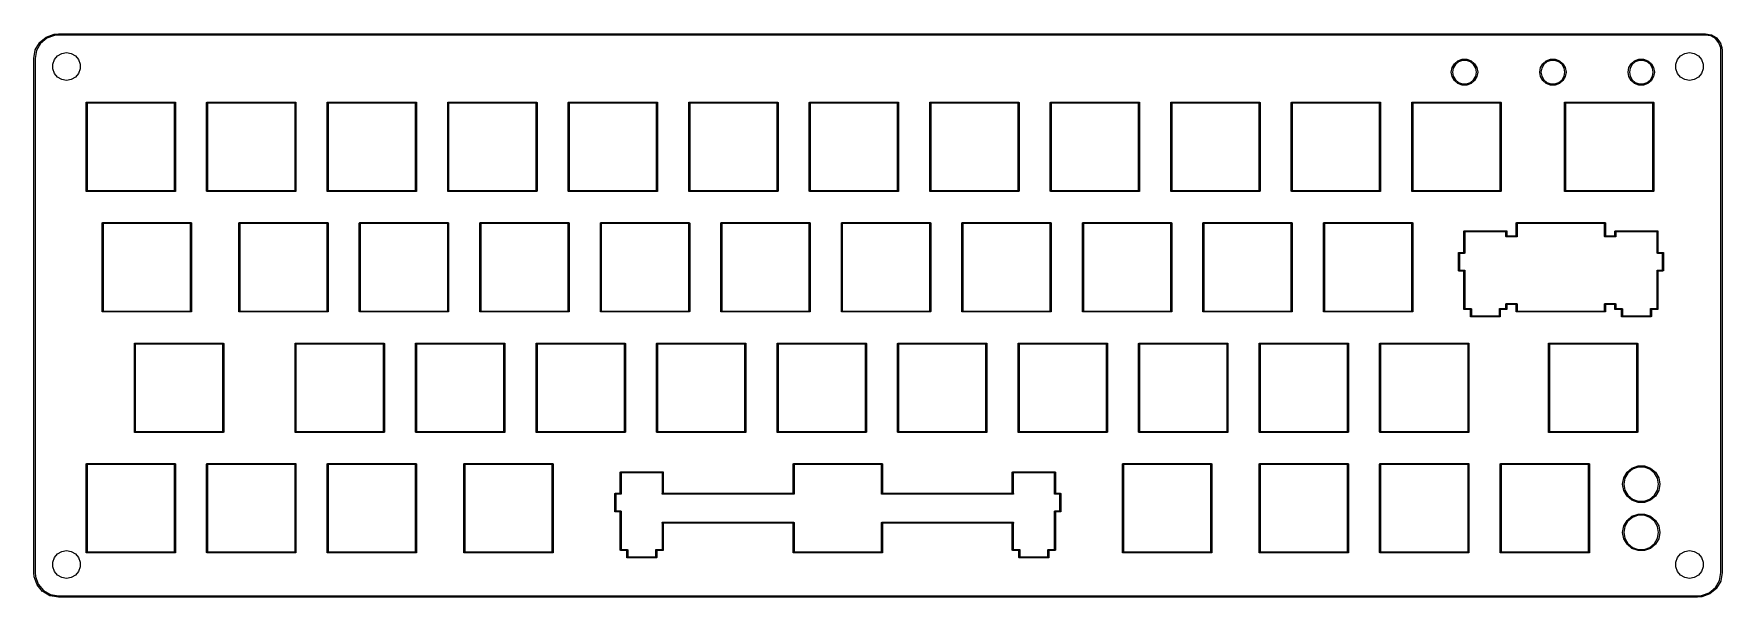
# Model space of a CAD drawing. Extents: x 14 to 281, y -160 to -71.
import ezdxf

# ---------------------------------------------------------------- set-up
doc = ezdxf.new("R2010")
doc.units = 0
doc.header["$MEASUREMENT"] = 0
doc.layers.add('BLACK', color=7, linetype='CONTINUOUS')

msp = doc.modelspace()

# ---------------------------------------------------------------- linework, layer by layer
at = {"layer": 'Black'}
for p, q in [((14.7971, -72.4044), (15.8107, -71.5538)), ((15.9258, -71.7184), (14.9392, -72.5463)), ((15.8107, -71.5538), (15.8408, -71.5365)), ((15.8408, -71.5365), (17.0842, -71.0839)), ((17.1402, -71.2764), (15.9258, -71.7184)), ((17.0842, -71.0839), (17.0971, -71.0816)), ((17.0971, -71.0816), (17.1097, -71.0783)), ((17.1097, -71.0783), (17.7713, -71.0204)), ((17.7844, -71.22), (17.1402, -71.2764)), ((17.7713, -71.0204), (17.7757, -71.0208)), ((17.7757, -71.0208), (17.78, -71.02)), ((17.78, -71.02), (278.13, -71.02)), ((278.121, -71.22), (17.7844, -71.22)), ((278.964, -71.3686), (278.121, -71.22)), ((278.13, -71.02), (278.139, -71.0215)), ((278.139, -71.0215), (278.147, -71.0215)), ((278.147, -71.0215), (279.016, -71.1747)), ((279.697, -71.792), (278.964, -71.3686)), ((279.016, -71.1747), (279.049, -71.1866)), ((279.049, -71.1866), (279.813, -71.6276)), ((280.242, -72.4408), (279.697, -71.792)), ((279.813, -71.6276), (279.837, -71.6478)), ((279.837, -71.6478), (279.839, -71.65)), ((279.839, -71.65), (280.406, -72.3257)), ((13.8715, -74.9126), (14.1013, -73.6095)), ((14.2952, -73.6616), (14.07, -74.9387)), ((14.1013, -73.6095), (14.1132, -73.5769)), ((14.1013, -73.6095), (14.1013, -73.6095)), ((14.1132, -73.5769), (14.7748, -72.431)), ((14.9392, -72.5463), (14.2952, -73.6616)), ((14.7748, -72.431), (14.7971, -72.4044)), ((17.1375, -75.0958), (17.6305, -74.5083)), ((17.6305, -74.5083), (18.2947, -74.1248)), ((18.2947, -74.1248), (19.05, -73.9916)), ((19.05, -73.9916), (19.8053, -74.1248)), ((19.8053, -74.1248), (20.4695, -74.5083)), ((20.4695, -74.5083), (20.9625, -75.0958)), ((273.677, -75.0958), (274.17, -74.5083)), ((274.17, -74.5083), (274.835, -74.1248)), ((274.835, -74.1248), (275.59, -73.9916)), ((275.59, -73.9916), (276.345, -74.1248)), ((276.345, -74.1248), (277.01, -74.5083)), ((277.01, -74.5083), (277.503, -75.0958)), ((280.533, -73.2408), (280.242, -72.4408)), ((280.406, -72.3257), (280.424, -72.3558)), ((280.424, -72.3558), (280.725, -73.1847)), ((280.57, -73.6644), (280.533, -73.2408)), ((280.57, -156.201), (280.57, -73.6644)), ((280.725, -73.1847), (280.728, -73.1976)), ((280.728, -73.1976), (280.731, -73.2102)), ((280.731, -73.2102), (280.77, -73.6513)), ((280.77, -73.6513), (280.769, -73.6557)), ((280.769, -73.6557), (280.77, -73.66)), ((280.77, -73.66), (280.77, -156.21)), ((13.87, -74.93), (13.8715, -74.9214)), ((13.87, -156.21), (13.87, -74.93)), ((13.8715, -74.9214), (13.8715, -74.9126)), ((14.07, -74.9387), (14.07, -156.206)), ((16.8751, -75.8165), (17.1375, -75.0958)), ((16.8751, -76.5835), (16.8751, -75.8165)), ((17.1375, -77.3042), (16.8751, -76.5835)), ((17.6305, -77.8917), (17.1375, -77.3042)), ((20.9625, -77.3042), (20.4695, -77.8917)), ((20.9625, -75.0958), (21.2249, -75.8165)), ((21.2249, -76.5835), (20.9625, -77.3042)), ((21.2249, -75.8165), (21.2249, -76.5835)), ((237.946, -77.089), (238.072, -76.3763)), ((238.072, -77.8017), (237.946, -77.089)), ((238.072, -76.3763), (238.434, -75.7496)), ((238.26, -76.4447), (238.146, -77.089)), ((238.146, -77.089), (238.26, -77.7333)), ((238.587, -75.8781), (238.26, -76.4447)), ((238.434, -75.7496), (238.988, -75.2844)), ((239.088, -75.4576), (238.587, -75.8781)), ((238.988, -75.2844), (239.668, -75.0369)), ((239.703, -75.2338), (239.088, -75.4576)), ((239.668, -75.0369), (240.392, -75.0369)), ((240.357, -75.2338), (239.703, -75.2338)), ((240.972, -75.4576), (240.357, -75.2338)), ((240.392, -75.0369), (241.072, -75.2844)), ((241.473, -75.8781), (240.972, -75.4576)), ((241.072, -75.2844), (241.626, -75.7496)), ((241.8, -76.4447), (241.473, -75.8781)), ((241.626, -75.7496), (241.988, -76.3763)), ((241.914, -77.089), (241.8, -76.4447)), ((241.8, -77.7333), (241.914, -77.089)), ((241.988, -76.3763), (242.114, -77.089)), ((242.114, -77.089), (241.988, -77.8017)), ((251.916, -77.089), (252.042, -76.3763)), ((252.042, -77.8017), (251.916, -77.089)), ((252.042, -76.3763), (252.404, -75.7496)), ((252.23, -76.4447), (252.116, -77.089)), ((252.116, -77.089), (252.23, -77.7333)), ((252.557, -75.8781), (252.23, -76.4447)), ((252.404, -75.7496), (252.958, -75.2844)), ((253.058, -75.4576), (252.557, -75.8781)), ((252.958, -75.2844), (253.638, -75.0369)), ((253.673, -75.2338), (253.058, -75.4576)), ((253.638, -75.0369), (254.362, -75.0369)), ((254.327, -75.2338), (253.673, -75.2338)), ((254.942, -75.4576), (254.327, -75.2338)), ((254.362, -75.0369), (255.042, -75.2844)), ((255.443, -75.8781), (254.942, -75.4576)), ((255.042, -75.2844), (255.596, -75.7496)), ((255.77, -76.4447), (255.443, -75.8781)), ((255.596, -75.7496), (255.958, -76.3763)), ((255.884, -77.089), (255.77, -76.4447)), ((255.77, -77.7333), (255.884, -77.089)), ((255.958, -76.3763), (256.084, -77.089)), ((256.084, -77.089), (255.958, -77.8017)), ((265.886, -77.089), (266.012, -76.3763)), ((266.012, -77.8017), (265.886, -77.089)), ((266.012, -76.3763), (266.374, -75.7496)), ((266.2, -76.4447), (266.086, -77.089)), ((266.086, -77.089), (266.2, -77.7333)), ((266.527, -75.8781), (266.2, -76.4447)), ((266.374, -75.7496), (266.928, -75.2844)), ((267.028, -75.4576), (266.527, -75.8781)), ((266.928, -75.2844), (267.608, -75.0369)), ((267.643, -75.2338), (267.028, -75.4576)), ((267.608, -75.0369), (268.332, -75.0369)), ((268.297, -75.2338), (267.643, -75.2338)), ((268.912, -75.4576), (268.297, -75.2338)), ((268.332, -75.0369), (269.012, -75.2844)), ((269.413, -75.8781), (268.912, -75.4576)), ((269.012, -75.2844), (269.566, -75.7496)), ((269.74, -76.4447), (269.413, -75.8781)), ((269.566, -75.7496), (269.928, -76.3763)), ((269.854, -77.089), (269.74, -76.4447)), ((269.74, -77.7333), (269.854, -77.089)), ((269.928, -76.3763), (270.054, -77.089)), ((270.054, -77.089), (269.928, -77.8017)), ((273.415, -75.8165), (273.677, -75.0958)), ((273.415, -76.5835), (273.415, -75.8165)), ((273.677, -77.3042), (273.415, -76.5835)), ((274.17, -77.8917), (273.677, -77.3042)), ((277.503, -77.3042), (277.01, -77.8917)), ((277.503, -75.0958), (277.765, -75.8165)), ((277.765, -76.5835), (277.503, -77.3042)), ((277.765, -75.8165), (277.765, -76.5835)), ((18.2947, -78.2752), (17.6305, -77.8917)), ((19.05, -78.4084), (18.2947, -78.2752)), ((19.8053, -78.2752), (19.05, -78.4084)), ((20.4695, -77.8917), (19.8053, -78.2752)), ((238.434, -78.4284), (238.072, -77.8017)), ((238.26, -77.7333), (238.587, -78.2999)), ((238.988, -78.8936), (238.434, -78.4284)), ((238.587, -78.2999), (239.088, -78.7204)), ((239.668, -79.1411), (238.988, -78.8936)), ((239.088, -78.7204), (239.703, -78.9442)), ((240.392, -79.1411), (239.668, -79.1411)), ((239.703, -78.9442), (240.357, -78.9442)), ((240.357, -78.9442), (240.972, -78.7204)), ((241.072, -78.8936), (240.392, -79.1411)), ((240.972, -78.7204), (241.473, -78.2999)), ((241.626, -78.4284), (241.072, -78.8936)), ((241.473, -78.2999), (241.8, -77.7333)), ((241.988, -77.8017), (241.626, -78.4284)), ((252.404, -78.4284), (252.042, -77.8017)), ((252.23, -77.7333), (252.557, -78.2999)), ((252.958, -78.8936), (252.404, -78.4284)), ((252.557, -78.2999), (253.058, -78.7204)), ((253.638, -79.1411), (252.958, -78.8936)), ((253.058, -78.7204), (253.673, -78.9442)), ((254.362, -79.1411), (253.638, -79.1411)), ((253.673, -78.9442), (254.327, -78.9442)), ((254.327, -78.9442), (254.942, -78.7204)), ((255.042, -78.8936), (254.362, -79.1411)), ((254.942, -78.7204), (255.443, -78.2999)), ((255.596, -78.4284), (255.042, -78.8936)), ((255.443, -78.2999), (255.77, -77.7333)), ((255.958, -77.8017), (255.596, -78.4284)), ((266.374, -78.4284), (266.012, -77.8017)), ((266.2, -77.7333), (266.527, -78.2999)), ((266.928, -78.8936), (266.374, -78.4284)), ((266.527, -78.2999), (267.028, -78.7204)), ((267.608, -79.1411), (266.928, -78.8936)), ((267.028, -78.7204), (267.643, -78.9442)), ((268.332, -79.1411), (267.608, -79.1411)), ((267.643, -78.9442), (268.297, -78.9442)), ((268.297, -78.9442), (268.912, -78.7204)), ((269.012, -78.8936), (268.332, -79.1411)), ((268.912, -78.7204), (269.413, -78.2999)), ((269.566, -78.4284), (269.012, -78.8936)), ((269.413, -78.2999), (269.74, -77.7333)), ((269.928, -77.8017), (269.566, -78.4284)), ((274.835, -78.2752), (274.17, -77.8917)), ((275.59, -78.4084), (274.835, -78.2752)), ((276.345, -78.2752), (275.59, -78.4084)), ((277.01, -77.8917), (276.345, -78.2752)), ((22.1488, -81.915), (22.15, -81.9084)), ((22.1488, -95.885), (22.1488, -81.915)), ((22.15, -81.9018), (22.1522, -81.8955)), ((22.15, -81.9084), (22.15, -81.9018)), ((22.1522, -81.8955), (22.1534, -81.8889)), ((22.1534, -81.8889), (22.1567, -81.8832)), ((22.1567, -81.8832), (22.159, -81.8769)), ((22.159, -81.8769), (22.1633, -81.8718)), ((22.1633, -81.8718), (22.1666, -81.866)), ((22.1666, -81.866), (22.1717, -81.8617)), ((22.1717, -81.8617), (22.176, -81.8566)), ((22.176, -81.8566), (22.1818, -81.8533)), ((22.1818, -81.8533), (22.1869, -81.849)), ((22.1869, -81.849), (22.1932, -81.8467)), ((22.1932, -81.8467), (22.1989, -81.8434)), ((22.1989, -81.8434), (22.2055, -81.8422)), ((22.2055, -81.8422), (22.2118, -81.84)), ((22.2118, -81.84), (22.2184, -81.84)), ((22.2184, -81.84), (22.225, -81.8388)), ((22.225, -81.8388), (36.195, -81.8388)), ((22.3012, -81.9912), (22.3012, -95.8088)), ((36.1188, -81.9912), (22.3012, -81.9912)), ((36.1188, -95.8088), (36.1188, -81.9912)), ((36.195, -81.8388), (36.2016, -81.84)), ((36.2016, -81.84), (36.2082, -81.84)), ((36.2082, -81.84), (36.2145, -81.8422)), ((36.2145, -81.8422), (36.2211, -81.8434)), ((36.2211, -81.8434), (36.2268, -81.8467)), ((36.2268, -81.8467), (36.2331, -81.849)), ((36.2331, -81.849), (36.2382, -81.8533)), ((36.2382, -81.8533), (36.244, -81.8566)), ((36.244, -81.8566), (36.2483, -81.8617)), ((36.2483, -81.8617), (36.2534, -81.866)), ((36.2534, -81.866), (36.2567, -81.8718)), ((36.2567, -81.8718), (36.261, -81.8769)), ((36.261, -81.8769), (36.2633, -81.8832)), ((36.2633, -81.8832), (36.2666, -81.8889)), ((36.2666, -81.8889), (36.2678, -81.8955)), ((36.2678, -81.8955), (36.27, -81.9018)), ((36.27, -81.9018), (36.27, -81.9084)), ((36.27, -81.9084), (36.2712, -81.915)), ((36.2712, -81.915), (36.2712, -95.885)), ((41.1988, -81.915), (41.2, -81.9084)), ((41.1988, -95.885), (41.1988, -81.915)), ((41.2, -81.9018), (41.2022, -81.8955)), ((41.2, -81.9084), (41.2, -81.9018)), ((41.2022, -81.8955), (41.2034, -81.8889)), ((41.2034, -81.8889), (41.2067, -81.8832)), ((41.2067, -81.8832), (41.209, -81.8769)), ((41.209, -81.8769), (41.2133, -81.8718)), ((41.2133, -81.8718), (41.2166, -81.866)), ((41.2166, -81.866), (41.2217, -81.8617)), ((41.2217, -81.8617), (41.226, -81.8566)), ((41.226, -81.8566), (41.2318, -81.8533)), ((41.2318, -81.8533), (41.2369, -81.849)), ((41.2369, -81.849), (41.2432, -81.8467)), ((41.2432, -81.8467), (41.2489, -81.8434)), ((41.2489, -81.8434), (41.2555, -81.8422)), ((41.2555, -81.8422), (41.2618, -81.84)), ((41.2618, -81.84), (41.2684, -81.84)), ((41.2684, -81.84), (41.275, -81.8388)), ((41.275, -81.8388), (55.245, -81.8388)), ((41.3512, -81.9912), (41.3512, -95.8088)), ((55.1688, -81.9912), (41.3512, -81.9912)), ((55.1688, -95.8088), (55.1688, -81.9912)), ((55.245, -81.8388), (55.2516, -81.84)), ((55.2516, -81.84), (55.2582, -81.84)), ((55.2582, -81.84), (55.2645, -81.8422)), ((55.2645, -81.8422), (55.2711, -81.8434)), ((55.2711, -81.8434), (55.2768, -81.8467)), ((55.2768, -81.8467), (55.2831, -81.849)), ((55.2831, -81.849), (55.2882, -81.8533)), ((55.2882, -81.8533), (55.294, -81.8566)), ((55.294, -81.8566), (55.2983, -81.8617)), ((55.2983, -81.8617), (55.3034, -81.866)), ((55.3034, -81.866), (55.3067, -81.8718)), ((55.3067, -81.8718), (55.311, -81.8769)), ((55.311, -81.8769), (55.3133, -81.8832)), ((55.3133, -81.8832), (55.3166, -81.8889)), ((55.3166, -81.8889), (55.3178, -81.8955)), ((55.3178, -81.8955), (55.32, -81.9018)), ((55.32, -81.9018), (55.32, -81.9084)), ((55.32, -81.9084), (55.3212, -81.915)), ((55.3212, -81.915), (55.3212, -95.885)), ((60.2488, -81.915), (60.25, -81.9084)), ((60.2488, -95.885), (60.2488, -81.915)), ((60.25, -81.9018), (60.2522, -81.8955)), ((60.25, -81.9084), (60.25, -81.9018)), ((60.2522, -81.8955), (60.2534, -81.8889)), ((60.2534, -81.8889), (60.2567, -81.8832)), ((60.2567, -81.8832), (60.259, -81.8769)), ((60.259, -81.8769), (60.2633, -81.8718)), ((60.2633, -81.8718), (60.2666, -81.866)), ((60.2666, -81.866), (60.2717, -81.8617)), ((60.2717, -81.8617), (60.276, -81.8566)), ((60.276, -81.8566), (60.2818, -81.8533)), ((60.2818, -81.8533), (60.2869, -81.849)), ((60.2869, -81.849), (60.2932, -81.8467)), ((60.2932, -81.8467), (60.2989, -81.8434)), ((60.2989, -81.8434), (60.3055, -81.8422)), ((60.3055, -81.8422), (60.3118, -81.84)), ((60.3118, -81.84), (60.3184, -81.84)), ((60.3184, -81.84), (60.325, -81.8388)), ((60.325, -81.8388), (74.295, -81.8388)), ((60.4012, -81.9912), (60.4012, -95.8088)), ((74.2188, -81.9912), (60.4012, -81.9912)), ((74.2188, -95.8088), (74.2188, -81.9912)), ((74.295, -81.8388), (74.3016, -81.84)), ((74.3016, -81.84), (74.3082, -81.84)), ((74.3082, -81.84), (74.3145, -81.8422)), ((74.3145, -81.8422), (74.3211, -81.8434)), ((74.3211, -81.8434), (74.3268, -81.8467)), ((74.3268, -81.8467), (74.3331, -81.849)), ((74.3331, -81.849), (74.3382, -81.8533)), ((74.3382, -81.8533), (74.344, -81.8566)), ((74.344, -81.8566), (74.3483, -81.8617)), ((74.3483, -81.8617), (74.3534, -81.866)), ((74.3534, -81.866), (74.3567, -81.8718)), ((74.3567, -81.8718), (74.361, -81.8769)), ((74.361, -81.8769), (74.3633, -81.8832)), ((74.3633, -81.8832), (74.3666, -81.8889)), ((74.3666, -81.8889), (74.3678, -81.8955)), ((74.3678, -81.8955), (74.37, -81.9018)), ((74.37, -81.9018), (74.37, -81.9084)), ((74.37, -81.9084), (74.3712, -81.915)), ((74.3712, -81.915), (74.3712, -95.885)), ((79.2988, -81.915), (79.3, -81.9084)), ((79.2988, -95.885), (79.2988, -81.915)), ((79.3, -81.9018), (79.3022, -81.8955)), ((79.3, -81.9084), (79.3, -81.9018)), ((79.3022, -81.8955), (79.3034, -81.8889)), ((79.3034, -81.8889), (79.3067, -81.8832)), ((79.3067, -81.8832), (79.309, -81.8769)), ((79.309, -81.8769), (79.3133, -81.8718)), ((79.3133, -81.8718), (79.3166, -81.866)), ((79.3166, -81.866), (79.3217, -81.8617)), ((79.3217, -81.8617), (79.326, -81.8566)), ((79.326, -81.8566), (79.3318, -81.8533)), ((79.3318, -81.8533), (79.3369, -81.849)), ((79.3369, -81.849), (79.3432, -81.8467)), ((79.3432, -81.8467), (79.3489, -81.8434)), ((79.3489, -81.8434), (79.3555, -81.8422)), ((79.3555, -81.8422), (79.3618, -81.84)), ((79.3618, -81.84), (79.3684, -81.84)), ((79.3684, -81.84), (79.375, -81.8388)), ((79.375, -81.8388), (93.345, -81.8388)), ((79.4512, -81.9912), (79.4512, -95.8088)), ((93.2688, -81.9912), (79.4512, -81.9912)), ((93.2688, -95.8088), (93.2688, -81.9912)), ((93.345, -81.8388), (93.3516, -81.84)), ((93.3516, -81.84), (93.3582, -81.84)), ((93.3582, -81.84), (93.3645, -81.8422)), ((93.3645, -81.8422), (93.3711, -81.8434)), ((93.3711, -81.8434), (93.3768, -81.8467)), ((93.3768, -81.8467), (93.3831, -81.849)), ((93.3831, -81.849), (93.3882, -81.8533)), ((93.3882, -81.8533), (93.394, -81.8566)), ((93.394, -81.8566), (93.3983, -81.8617)), ((93.3983, -81.8617), (93.4034, -81.866)), ((93.4034, -81.866), (93.4067, -81.8718)), ((93.4067, -81.8718), (93.411, -81.8769)), ((93.411, -81.8769), (93.4133, -81.8832)), ((93.4133, -81.8832), (93.4166, -81.8889)), ((93.4166, -81.8889), (93.4178, -81.8955)), ((93.4178, -81.8955), (93.42, -81.9018)), ((93.42, -81.9018), (93.42, -81.9084)), ((93.42, -81.9084), (93.4212, -81.915)), ((93.4212, -81.915), (93.4212, -95.885)), ((98.3488, -81.915), (98.35, -81.9084)), ((98.3488, -95.885), (98.3488, -81.915)), ((98.35, -81.9018), (98.3522, -81.8955)), ((98.35, -81.9084), (98.35, -81.9018)), ((98.3522, -81.8955), (98.3534, -81.8889)), ((98.3534, -81.8889), (98.3567, -81.8832)), ((98.3567, -81.8832), (98.359, -81.8769)), ((98.359, -81.8769), (98.3633, -81.8718)), ((98.3633, -81.8718), (98.3666, -81.866)), ((98.3666, -81.866), (98.3717, -81.8617)), ((98.3717, -81.8617), (98.376, -81.8566)), ((98.376, -81.8566), (98.3818, -81.8533)), ((98.3818, -81.8533), (98.3869, -81.849)), ((98.3869, -81.849), (98.3932, -81.8467)), ((98.3932, -81.8467), (98.3989, -81.8434)), ((98.3989, -81.8434), (98.4055, -81.8422)), ((98.4055, -81.8422), (98.4118, -81.84)), ((98.4118, -81.84), (98.4184, -81.84)), ((98.4184, -81.84), (98.425, -81.8388)), ((98.425, -81.8388), (112.395, -81.8388)), ((98.5012, -81.9912), (98.5012, -95.8088)), ((112.319, -81.9912), (98.5012, -81.9912)), ((112.319, -95.8088), (112.319, -81.9912)), ((112.395, -81.8388), (112.402, -81.84)), ((112.402, -81.84), (112.408, -81.84)), ((112.408, -81.84), (112.414, -81.8422)), ((112.414, -81.8422), (112.421, -81.8434)), ((112.421, -81.8434), (112.427, -81.8467)), ((112.427, -81.8467), (112.433, -81.849)), ((112.433, -81.849), (112.438, -81.8533)), ((112.438, -81.8533), (112.444, -81.8566)), ((112.444, -81.8566), (112.448, -81.8617)), ((112.448, -81.8617), (112.453, -81.866)), ((112.453, -81.866), (112.457, -81.8718)), ((112.457, -81.8718), (112.461, -81.8769)), ((112.461, -81.8769), (112.463, -81.8832)), ((112.463, -81.8832), (112.467, -81.8889)), ((112.467, -81.8889), (112.468, -81.8955)), ((112.468, -81.8955), (112.47, -81.9018)), ((112.47, -81.9018), (112.47, -81.9084)), ((112.47, -81.9084), (112.471, -81.915)), ((112.471, -81.915), (112.471, -95.885)), ((117.399, -81.915), (117.4, -81.9084)), ((117.399, -95.885), (117.399, -81.915)), ((117.4, -81.9018), (117.402, -81.8955)), ((117.4, -81.9084), (117.4, -81.9018)), ((117.402, -81.8955), (117.403, -81.8889)), ((117.403, -81.8889), (117.407, -81.8832)), ((117.407, -81.8832), (117.409, -81.8769)), ((117.409, -81.8769), (117.413, -81.8718)), ((117.413, -81.8718), (117.417, -81.866)), ((117.417, -81.866), (117.422, -81.8617)), ((117.422, -81.8617), (117.426, -81.8566)), ((117.426, -81.8566), (117.432, -81.8533)), ((117.432, -81.8533), (117.437, -81.849)), ((117.437, -81.849), (117.443, -81.8467)), ((117.443, -81.8467), (117.449, -81.8434)), ((117.449, -81.8434), (117.456, -81.8422)), ((117.456, -81.8422), (117.462, -81.84)), ((117.462, -81.84), (117.468, -81.84)), ((117.468, -81.84), (117.475, -81.8388)), ((117.475, -81.8388), (131.445, -81.8388)), ((117.551, -81.9912), (117.551, -95.8088)), ((131.369, -81.9912), (117.551, -81.9912)), ((131.369, -95.8088), (131.369, -81.9912)), ((131.445, -81.8388), (131.452, -81.84)), ((131.452, -81.84), (131.458, -81.84)), ((131.458, -81.84), (131.464, -81.8422)), ((131.464, -81.8422), (131.471, -81.8434)), ((131.471, -81.8434), (131.477, -81.8467)), ((131.477, -81.8467), (131.483, -81.849)), ((131.483, -81.849), (131.488, -81.8533)), ((131.488, -81.8533), (131.494, -81.8566)), ((131.494, -81.8566), (131.498, -81.8617)), ((131.498, -81.8617), (131.503, -81.866)), ((131.503, -81.866), (131.507, -81.8718)), ((131.507, -81.8718), (131.511, -81.8769)), ((131.511, -81.8769), (131.513, -81.8832)), ((131.513, -81.8832), (131.517, -81.8889)), ((131.517, -81.8889), (131.518, -81.8955)), ((131.518, -81.8955), (131.52, -81.9018)), ((131.52, -81.9018), (131.52, -81.9084)), ((131.52, -81.9084), (131.521, -81.915)), ((131.521, -81.915), (131.521, -95.885)), ((136.449, -81.915), (136.45, -81.9084)), ((136.449, -95.885), (136.449, -81.915)), ((136.45, -81.9018), (136.452, -81.8955)), ((136.45, -81.9084), (136.45, -81.9018)), ((136.452, -81.8955), (136.453, -81.8889)), ((136.453, -81.8889), (136.457, -81.8832)), ((136.457, -81.8832), (136.459, -81.8769)), ((136.459, -81.8769), (136.463, -81.8718)), ((136.463, -81.8718), (136.467, -81.866)), ((136.467, -81.866), (136.472, -81.8617)), ((136.472, -81.8617), (136.476, -81.8566)), ((136.476, -81.8566), (136.482, -81.8533)), ((136.482, -81.8533), (136.487, -81.849)), ((136.487, -81.849), (136.493, -81.8467)), ((136.493, -81.8467), (136.499, -81.8434)), ((136.499, -81.8434), (136.506, -81.8422)), ((136.506, -81.8422), (136.512, -81.84)), ((136.512, -81.84), (136.518, -81.84)), ((136.518, -81.84), (136.525, -81.8388)), ((136.525, -81.8388), (150.495, -81.8388)), ((136.601, -81.9912), (136.601, -95.8088)), ((150.419, -81.9912), (136.601, -81.9912)), ((150.419, -95.8088), (150.419, -81.9912)), ((150.495, -81.8388), (150.502, -81.84)), ((150.502, -81.84), (150.508, -81.84)), ((150.508, -81.84), (150.514, -81.8422)), ((150.514, -81.8422), (150.521, -81.8434)), ((150.521, -81.8434), (150.527, -81.8467)), ((150.527, -81.8467), (150.533, -81.849)), ((150.533, -81.849), (150.538, -81.8533)), ((150.538, -81.8533), (150.544, -81.8566)), ((150.544, -81.8566), (150.548, -81.8617)), ((150.548, -81.8617), (150.553, -81.866)), ((150.553, -81.866), (150.557, -81.8718)), ((150.557, -81.8718), (150.561, -81.8769)), ((150.561, -81.8769), (150.563, -81.8832)), ((150.563, -81.8832), (150.567, -81.8889)), ((150.567, -81.8889), (150.568, -81.8955)), ((150.568, -81.8955), (150.57, -81.9018)), ((150.57, -81.9018), (150.57, -81.9084)), ((150.57, -81.9084), (150.571, -81.915)), ((150.571, -81.915), (150.571, -95.885)), ((155.499, -81.915), (155.5, -81.9084)), ((155.499, -95.885), (155.499, -81.915)), ((155.5, -81.9018), (155.502, -81.8955)), ((155.5, -81.9084), (155.5, -81.9018)), ((155.502, -81.8955), (155.503, -81.8889)), ((155.503, -81.8889), (155.507, -81.8832)), ((155.507, -81.8832), (155.509, -81.8769)), ((155.509, -81.8769), (155.513, -81.8718)), ((155.513, -81.8718), (155.517, -81.866)), ((155.517, -81.866), (155.522, -81.8617)), ((155.522, -81.8617), (155.526, -81.8566)), ((155.526, -81.8566), (155.532, -81.8533)), ((155.532, -81.8533), (155.537, -81.849)), ((155.537, -81.849), (155.543, -81.8467)), ((155.543, -81.8467), (155.549, -81.8434)), ((155.549, -81.8434), (155.556, -81.8422)), ((155.556, -81.8422), (155.562, -81.84)), ((155.562, -81.84), (155.568, -81.84)), ((155.568, -81.84), (155.575, -81.8388)), ((155.575, -81.8388), (169.545, -81.8388)), ((155.651, -81.9912), (155.651, -95.8088)), ((169.469, -81.9912), (155.651, -81.9912)), ((169.469, -95.8088), (169.469, -81.9912)), ((169.545, -81.8388), (169.552, -81.84)), ((169.552, -81.84), (169.558, -81.84)), ((169.558, -81.84), (169.564, -81.8422)), ((169.564, -81.8422), (169.571, -81.8434)), ((169.571, -81.8434), (169.577, -81.8467)), ((169.577, -81.8467), (169.583, -81.849)), ((169.583, -81.849), (169.588, -81.8533)), ((169.588, -81.8533), (169.594, -81.8566)), ((169.594, -81.8566), (169.598, -81.8617)), ((169.598, -81.8617), (169.603, -81.866)), ((169.603, -81.866), (169.607, -81.8718)), ((169.607, -81.8718), (169.611, -81.8769)), ((169.611, -81.8769), (169.613, -81.8832)), ((169.613, -81.8832), (169.617, -81.8889)), ((169.617, -81.8889), (169.618, -81.8955)), ((169.618, -81.8955), (169.62, -81.9018)), ((169.62, -81.9018), (169.62, -81.9084)), ((169.62, -81.9084), (169.621, -81.915)), ((169.621, -81.915), (169.621, -95.885)), ((174.549, -81.915), (174.55, -81.9084)), ((174.549, -95.885), (174.549, -81.915)), ((174.55, -81.9018), (174.552, -81.8955)), ((174.55, -81.9084), (174.55, -81.9018)), ((174.552, -81.8955), (174.553, -81.8889)), ((174.553, -81.8889), (174.557, -81.8832)), ((174.557, -81.8832), (174.559, -81.8769)), ((174.559, -81.8769), (174.563, -81.8718)), ((174.563, -81.8718), (174.567, -81.866)), ((174.567, -81.866), (174.572, -81.8617)), ((174.572, -81.8617), (174.576, -81.8566)), ((174.576, -81.8566), (174.582, -81.8533)), ((174.582, -81.8533), (174.587, -81.849)), ((174.587, -81.849), (174.593, -81.8467)), ((174.593, -81.8467), (174.599, -81.8434)), ((174.599, -81.8434), (174.606, -81.8422)), ((174.606, -81.8422), (174.612, -81.84)), ((174.612, -81.84), (174.618, -81.84)), ((174.618, -81.84), (174.625, -81.8388)), ((174.625, -81.8388), (188.595, -81.8388)), ((174.701, -81.9912), (174.701, -95.8088)), ((188.519, -81.9912), (174.701, -81.9912)), ((188.519, -95.8088), (188.519, -81.9912)), ((188.595, -81.8388), (188.602, -81.84)), ((188.602, -81.84), (188.608, -81.84)), ((188.608, -81.84), (188.614, -81.8422)), ((188.614, -81.8422), (188.621, -81.8434)), ((188.621, -81.8434), (188.627, -81.8467)), ((188.627, -81.8467), (188.633, -81.849)), ((188.633, -81.849), (188.638, -81.8533)), ((188.638, -81.8533), (188.644, -81.8566)), ((188.644, -81.8566), (188.648, -81.8617)), ((188.648, -81.8617), (188.653, -81.866)), ((188.653, -81.866), (188.657, -81.8718)), ((188.657, -81.8718), (188.661, -81.8769)), ((188.661, -81.8769), (188.663, -81.8832)), ((188.663, -81.8832), (188.667, -81.8889)), ((188.667, -81.8889), (188.668, -81.8955)), ((188.668, -81.8955), (188.67, -81.9018)), ((188.67, -81.9018), (188.67, -81.9084)), ((188.67, -81.9084), (188.671, -81.915)), ((188.671, -81.915), (188.671, -95.885)), ((193.599, -81.915), (193.6, -81.9084)), ((193.599, -95.885), (193.599, -81.915)), ((193.6, -81.9018), (193.602, -81.8955)), ((193.6, -81.9084), (193.6, -81.9018)), ((193.602, -81.8955), (193.603, -81.8889)), ((193.603, -81.8889), (193.607, -81.8832)), ((193.607, -81.8832), (193.609, -81.8769)), ((193.609, -81.8769), (193.613, -81.8718)), ((193.613, -81.8718), (193.617, -81.866)), ((193.617, -81.866), (193.622, -81.8617)), ((193.622, -81.8617), (193.626, -81.8566)), ((193.626, -81.8566), (193.632, -81.8533)), ((193.632, -81.8533), (193.637, -81.849)), ((193.637, -81.849), (193.643, -81.8467)), ((193.643, -81.8467), (193.649, -81.8434)), ((193.649, -81.8434), (193.656, -81.8422)), ((193.656, -81.8422), (193.662, -81.84)), ((193.662, -81.84), (193.668, -81.84)), ((193.668, -81.84), (193.675, -81.8388)), ((193.675, -81.8388), (207.645, -81.8388)), ((193.751, -81.9912), (193.751, -95.8088)), ((207.569, -81.9912), (193.751, -81.9912)), ((207.569, -95.8088), (207.569, -81.9912)), ((207.645, -81.8388), (207.652, -81.84)), ((207.652, -81.84), (207.658, -81.84)), ((207.658, -81.84), (207.664, -81.8422)), ((207.664, -81.8422), (207.671, -81.8434)), ((207.671, -81.8434), (207.677, -81.8467)), ((207.677, -81.8467), (207.683, -81.849)), ((207.683, -81.849), (207.688, -81.8533)), ((207.688, -81.8533), (207.694, -81.8566)), ((207.694, -81.8566), (207.698, -81.8617)), ((207.698, -81.8617), (207.703, -81.866)), ((207.703, -81.866), (207.707, -81.8718)), ((207.707, -81.8718), (207.711, -81.8769)), ((207.711, -81.8769), (207.713, -81.8832)), ((207.713, -81.8832), (207.717, -81.8889)), ((207.717, -81.8889), (207.718, -81.8955)), ((207.718, -81.8955), (207.72, -81.9018)), ((207.72, -81.9018), (207.72, -81.9084)), ((207.72, -81.9084), (207.721, -81.915)), ((207.721, -81.915), (207.721, -95.885)), ((212.649, -81.915), (212.65, -81.9084)), ((212.649, -95.885), (212.649, -81.915)), ((212.65, -81.9018), (212.652, -81.8955)), ((212.65, -81.9084), (212.65, -81.9018)), ((212.652, -81.8955), (212.653, -81.8889)), ((212.653, -81.8889), (212.657, -81.8832)), ((212.657, -81.8832), (212.659, -81.8769)), ((212.659, -81.8769), (212.663, -81.8718)), ((212.663, -81.8718), (212.667, -81.866)), ((212.667, -81.866), (212.672, -81.8617)), ((212.672, -81.8617), (212.676, -81.8566)), ((212.676, -81.8566), (212.682, -81.8533)), ((212.682, -81.8533), (212.687, -81.849)), ((212.687, -81.849), (212.693, -81.8467)), ((212.693, -81.8467), (212.699, -81.8434)), ((212.699, -81.8434), (212.706, -81.8422)), ((212.706, -81.8422), (212.712, -81.84)), ((212.712, -81.84), (212.718, -81.84)), ((212.718, -81.84), (212.725, -81.8388)), ((212.725, -81.8388), (226.695, -81.8388)), ((212.801, -81.9912), (212.801, -95.8088)), ((226.619, -81.9912), (212.801, -81.9912)), ((226.619, -95.8088), (226.619, -81.9912)), ((226.695, -81.8388), (226.702, -81.84)), ((226.702, -81.84), (226.708, -81.84)), ((226.708, -81.84), (226.714, -81.8422)), ((226.714, -81.8422), (226.721, -81.8434)), ((226.721, -81.8434), (226.727, -81.8467)), ((226.727, -81.8467), (226.733, -81.849)), ((226.733, -81.849), (226.738, -81.8533)), ((226.738, -81.8533), (226.744, -81.8566)), ((226.744, -81.8566), (226.748, -81.8617)), ((226.748, -81.8617), (226.753, -81.866)), ((226.753, -81.866), (226.757, -81.8718)), ((226.757, -81.8718), (226.761, -81.8769)), ((226.761, -81.8769), (226.763, -81.8832)), ((226.763, -81.8832), (226.767, -81.8889)), ((226.767, -81.8889), (226.768, -81.8955)), ((226.768, -81.8955), (226.77, -81.9018)), ((226.77, -81.9018), (226.77, -81.9084)), ((226.77, -81.9084), (226.771, -81.915)), ((226.771, -81.915), (226.771, -95.885)), ((231.699, -81.915), (231.7, -81.9084)), ((231.699, -95.885), (231.699, -81.915)), ((231.7, -81.9018), (231.702, -81.8955)), ((231.7, -81.9084), (231.7, -81.9018)), ((231.702, -81.8955), (231.703, -81.8889)), ((231.703, -81.8889), (231.707, -81.8832)), ((231.707, -81.8832), (231.709, -81.8769)), ((231.709, -81.8769), (231.713, -81.8718)), ((231.713, -81.8718), (231.717, -81.866)), ((231.717, -81.866), (231.722, -81.8617)), ((231.722, -81.8617), (231.726, -81.8566)), ((231.726, -81.8566), (231.732, -81.8533)), ((231.732, -81.8533), (231.737, -81.849)), ((231.737, -81.849), (231.743, -81.8467)), ((231.743, -81.8467), (231.749, -81.8434)), ((231.749, -81.8434), (231.756, -81.8422)), ((231.756, -81.8422), (231.762, -81.84)), ((231.762, -81.84), (231.768, -81.84)), ((231.768, -81.84), (231.775, -81.8388)), ((231.775, -81.8388), (245.745, -81.8388)), ((231.851, -81.9912), (231.851, -95.8088)), ((245.669, -81.9912), (231.851, -81.9912)), ((245.669, -95.8088), (245.669, -81.9912)), ((245.745, -81.8388), (245.752, -81.84)), ((245.752, -81.84), (245.758, -81.84)), ((245.758, -81.84), (245.764, -81.8422)), ((245.764, -81.8422), (245.771, -81.8434)), ((245.771, -81.8434), (245.777, -81.8467)), ((245.777, -81.8467), (245.783, -81.849)), ((245.783, -81.849), (245.788, -81.8533)), ((245.788, -81.8533), (245.794, -81.8566)), ((245.794, -81.8566), (245.798, -81.8617)), ((245.798, -81.8617), (245.803, -81.866)), ((245.803, -81.866), (245.807, -81.8718)), ((245.807, -81.8718), (245.811, -81.8769)), ((245.811, -81.8769), (245.813, -81.8832)), ((245.813, -81.8832), (245.817, -81.8889)), ((245.817, -81.8889), (245.818, -81.8955)), ((245.818, -81.8955), (245.82, -81.9018)), ((245.82, -81.9018), (245.82, -81.9084)), ((245.82, -81.9084), (245.821, -81.915)), ((245.821, -81.915), (245.821, -95.885)), ((255.829, -81.915), (255.83, -81.9084)), ((255.829, -95.885), (255.829, -81.915)), ((255.83, -81.9018), (255.832, -81.8955)), ((255.83, -81.9084), (255.83, -81.9018)), ((255.832, -81.8955), (255.833, -81.8889)), ((255.833, -81.8889), (255.837, -81.8832)), ((255.837, -81.8832), (255.839, -81.8769)), ((255.839, -81.8769), (255.843, -81.8718)), ((255.843, -81.8718), (255.847, -81.866)), ((255.847, -81.866), (255.852, -81.8617)), ((255.852, -81.8617), (255.856, -81.8566)), ((255.856, -81.8566), (255.862, -81.8533)), ((255.862, -81.8533), (255.867, -81.849)), ((255.867, -81.849), (255.873, -81.8467)), ((255.873, -81.8467), (255.879, -81.8434)), ((255.879, -81.8434), (255.886, -81.8422)), ((255.886, -81.8422), (255.892, -81.84)), ((255.892, -81.84), (255.898, -81.84)), ((255.898, -81.84), (255.905, -81.8388)), ((255.905, -81.8388), (269.875, -81.8388)), ((255.981, -81.9912), (255.981, -95.8088)), ((269.799, -81.9912), (255.981, -81.9912)), ((269.799, -95.8088), (269.799, -81.9912)), ((269.875, -81.8388), (269.882, -81.84)), ((269.882, -81.84), (269.888, -81.84)), ((269.888, -81.84), (269.894, -81.8422)), ((269.894, -81.8422), (269.901, -81.8434)), ((269.901, -81.8434), (269.907, -81.8467)), ((269.907, -81.8467), (269.913, -81.849)), ((269.913, -81.849), (269.918, -81.8533)), ((269.918, -81.8533), (269.924, -81.8566)), ((269.924, -81.8566), (269.928, -81.8617)), ((269.928, -81.8617), (269.933, -81.866)), ((269.933, -81.866), (269.937, -81.8718)), ((269.937, -81.8718), (269.941, -81.8769)), ((269.941, -81.8769), (269.943, -81.8832)), ((269.943, -81.8832), (269.947, -81.8889)), ((269.947, -81.8889), (269.948, -81.8955)), ((269.948, -81.8955), (269.95, -81.9018)), ((269.95, -81.9018), (269.95, -81.9084)), ((269.95, -81.9084), (269.951, -81.915)), ((269.951, -81.915), (269.951, -95.885)), ((22.15, -95.8916), (22.1488, -95.885)), ((22.15, -95.8982), (22.15, -95.8916)), ((22.1522, -95.9045), (22.15, -95.8982)), ((22.1534, -95.9111), (22.1522, -95.9045)), ((22.1567, -95.9168), (22.1534, -95.9111)), ((22.159, -95.9231), (22.1567, -95.9168)), ((22.1633, -95.9282), (22.159, -95.9231)), ((22.1666, -95.934), (22.1633, -95.9282)), ((22.1717, -95.9383), (22.1666, -95.934)), ((22.176, -95.9434), (22.1717, -95.9383)), ((22.1818, -95.9467), (22.176, -95.9434)), ((22.1869, -95.951), (22.1818, -95.9467)), ((22.1932, -95.9533), (22.1869, -95.951)), ((22.1989, -95.9566), (22.1932, -95.9533)), ((22.2055, -95.9578), (22.1989, -95.9566)), ((22.2118, -95.96), (22.2055, -95.9578)), ((22.2184, -95.96), (22.2118, -95.96)), ((22.225, -95.9612), (22.2184, -95.96)), ((36.195, -95.9612), (22.225, -95.9612)), ((22.3012, -95.8088), (36.1188, -95.8088)), ((36.2016, -95.96), (36.195, -95.9612)), ((36.2082, -95.96), (36.2016, -95.96)), ((36.2145, -95.9578), (36.2082, -95.96)), ((36.2211, -95.9566), (36.2145, -95.9578)), ((36.2268, -95.9533), (36.2211, -95.9566)), ((36.2331, -95.951), (36.2268, -95.9533)), ((36.2382, -95.9467), (36.2331, -95.951)), ((36.244, -95.9434), (36.2382, -95.9467)), ((36.2483, -95.9383), (36.244, -95.9434)), ((36.2534, -95.934), (36.2483, -95.9383)), ((36.2567, -95.9282), (36.2534, -95.934)), ((36.261, -95.9231), (36.2567, -95.9282)), ((36.2633, -95.9168), (36.261, -95.9231)), ((36.2666, -95.9111), (36.2633, -95.9168)), ((36.2678, -95.9045), (36.2666, -95.9111)), ((36.27, -95.8982), (36.2678, -95.9045)), ((36.2712, -95.885), (36.27, -95.8916)), ((36.27, -95.8916), (36.27, -95.8982)), ((41.2, -95.8916), (41.1988, -95.885)), ((41.2, -95.8982), (41.2, -95.8916)), ((41.2022, -95.9045), (41.2, -95.8982)), ((41.2034, -95.9111), (41.2022, -95.9045)), ((41.2067, -95.9168), (41.2034, -95.9111)), ((41.209, -95.9231), (41.2067, -95.9168)), ((41.2133, -95.9282), (41.209, -95.9231)), ((41.2166, -95.934), (41.2133, -95.9282)), ((41.2217, -95.9383), (41.2166, -95.934)), ((41.226, -95.9434), (41.2217, -95.9383)), ((41.2318, -95.9467), (41.226, -95.9434)), ((41.2369, -95.951), (41.2318, -95.9467)), ((41.2432, -95.9533), (41.2369, -95.951)), ((41.2489, -95.9566), (41.2432, -95.9533)), ((41.2555, -95.9578), (41.2489, -95.9566)), ((41.2618, -95.96), (41.2555, -95.9578)), ((41.2684, -95.96), (41.2618, -95.96)), ((41.275, -95.9612), (41.2684, -95.96)), ((55.245, -95.9612), (41.275, -95.9612)), ((41.3512, -95.8088), (55.1688, -95.8088)), ((55.2516, -95.96), (55.245, -95.9612)), ((55.2582, -95.96), (55.2516, -95.96)), ((55.2645, -95.9578), (55.2582, -95.96)), ((55.2711, -95.9566), (55.2645, -95.9578)), ((55.2768, -95.9533), (55.2711, -95.9566)), ((55.2831, -95.951), (55.2768, -95.9533)), ((55.2882, -95.9467), (55.2831, -95.951)), ((55.294, -95.9434), (55.2882, -95.9467)), ((55.2983, -95.9383), (55.294, -95.9434)), ((55.3034, -95.934), (55.2983, -95.9383)), ((55.3067, -95.9282), (55.3034, -95.934)), ((55.311, -95.9231), (55.3067, -95.9282)), ((55.3133, -95.9168), (55.311, -95.9231)), ((55.3166, -95.9111), (55.3133, -95.9168)), ((55.3178, -95.9045), (55.3166, -95.9111)), ((55.32, -95.8982), (55.3178, -95.9045)), ((55.3212, -95.885), (55.32, -95.8916)), ((55.32, -95.8916), (55.32, -95.8982)), ((60.25, -95.8916), (60.2488, -95.885)), ((60.25, -95.8982), (60.25, -95.8916)), ((60.2522, -95.9045), (60.25, -95.8982)), ((60.2534, -95.9111), (60.2522, -95.9045)), ((60.2567, -95.9168), (60.2534, -95.9111)), ((60.259, -95.9231), (60.2567, -95.9168)), ((60.2633, -95.9282), (60.259, -95.9231)), ((60.2666, -95.934), (60.2633, -95.9282)), ((60.2717, -95.9383), (60.2666, -95.934)), ((60.276, -95.9434), (60.2717, -95.9383)), ((60.2818, -95.9467), (60.276, -95.9434)), ((60.2869, -95.951), (60.2818, -95.9467)), ((60.2932, -95.9533), (60.2869, -95.951)), ((60.2989, -95.9566), (60.2932, -95.9533)), ((60.3055, -95.9578), (60.2989, -95.9566)), ((60.3118, -95.96), (60.3055, -95.9578)), ((60.3184, -95.96), (60.3118, -95.96)), ((60.325, -95.9612), (60.3184, -95.96)), ((74.295, -95.9612), (60.325, -95.9612)), ((60.4012, -95.8088), (74.2188, -95.8088)), ((74.3016, -95.96), (74.295, -95.9612)), ((74.3082, -95.96), (74.3016, -95.96)), ((74.3145, -95.9578), (74.3082, -95.96)), ((74.3211, -95.9566), (74.3145, -95.9578)), ((74.3268, -95.9533), (74.3211, -95.9566)), ((74.3331, -95.951), (74.3268, -95.9533)), ((74.3382, -95.9467), (74.3331, -95.951)), ((74.344, -95.9434), (74.3382, -95.9467)), ((74.3483, -95.9383), (74.344, -95.9434)), ((74.3534, -95.934), (74.3483, -95.9383)), ((74.3567, -95.9282), (74.3534, -95.934)), ((74.361, -95.9231), (74.3567, -95.9282)), ((74.3633, -95.9168), (74.361, -95.9231)), ((74.3666, -95.9111), (74.3633, -95.9168)), ((74.3678, -95.9045), (74.3666, -95.9111)), ((74.37, -95.8982), (74.3678, -95.9045)), ((74.3712, -95.885), (74.37, -95.8916)), ((74.37, -95.8916), (74.37, -95.8982)), ((79.3, -95.8916), (79.2988, -95.885)), ((79.3, -95.8982), (79.3, -95.8916)), ((79.3022, -95.9045), (79.3, -95.8982)), ((79.3034, -95.9111), (79.3022, -95.9045)), ((79.3067, -95.9168), (79.3034, -95.9111)), ((79.309, -95.9231), (79.3067, -95.9168)), ((79.3133, -95.9282), (79.309, -95.9231)), ((79.3166, -95.934), (79.3133, -95.9282)), ((79.3217, -95.9383), (79.3166, -95.934)), ((79.326, -95.9434), (79.3217, -95.9383)), ((79.3318, -95.9467), (79.326, -95.9434)), ((79.3369, -95.951), (79.3318, -95.9467)), ((79.3432, -95.9533), (79.3369, -95.951)), ((79.3489, -95.9566), (79.3432, -95.9533)), ((79.3555, -95.9578), (79.3489, -95.9566)), ((79.3618, -95.96), (79.3555, -95.9578)), ((79.3684, -95.96), (79.3618, -95.96)), ((79.375, -95.9612), (79.3684, -95.96)), ((93.345, -95.9612), (79.375, -95.9612)), ((79.4512, -95.8088), (93.2688, -95.8088)), ((93.3516, -95.96), (93.345, -95.9612)), ((93.3582, -95.96), (93.3516, -95.96)), ((93.3645, -95.9578), (93.3582, -95.96)), ((93.3711, -95.9566), (93.3645, -95.9578)), ((93.3768, -95.9533), (93.3711, -95.9566)), ((93.3831, -95.951), (93.3768, -95.9533)), ((93.3882, -95.9467), (93.3831, -95.951)), ((93.394, -95.9434), (93.3882, -95.9467)), ((93.3983, -95.9383), (93.394, -95.9434)), ((93.4034, -95.934), (93.3983, -95.9383)), ((93.4067, -95.9282), (93.4034, -95.934)), ((93.411, -95.9231), (93.4067, -95.9282)), ((93.4133, -95.9168), (93.411, -95.9231)), ((93.4166, -95.9111), (93.4133, -95.9168)), ((93.4178, -95.9045), (93.4166, -95.9111)), ((93.42, -95.8982), (93.4178, -95.9045)), ((93.4212, -95.885), (93.42, -95.8916)), ((93.42, -95.8916), (93.42, -95.8982)), ((98.35, -95.8916), (98.3488, -95.885)), ((98.35, -95.8982), (98.35, -95.8916)), ((98.3522, -95.9045), (98.35, -95.8982)), ((98.3534, -95.9111), (98.3522, -95.9045)), ((98.3567, -95.9168), (98.3534, -95.9111)), ((98.359, -95.9231), (98.3567, -95.9168)), ((98.3633, -95.9282), (98.359, -95.9231)), ((98.3666, -95.934), (98.3633, -95.9282)), ((98.3717, -95.9383), (98.3666, -95.934)), ((98.376, -95.9434), (98.3717, -95.9383)), ((98.3818, -95.9467), (98.376, -95.9434)), ((98.3869, -95.951), (98.3818, -95.9467)), ((98.3932, -95.9533), (98.3869, -95.951)), ((98.3989, -95.9566), (98.3932, -95.9533)), ((98.4055, -95.9578), (98.3989, -95.9566)), ((98.4118, -95.96), (98.4055, -95.9578)), ((98.4184, -95.96), (98.4118, -95.96)), ((98.425, -95.9612), (98.4184, -95.96)), ((112.395, -95.9612), (98.425, -95.9612)), ((98.5012, -95.8088), (112.319, -95.8088)), ((112.402, -95.96), (112.395, -95.9612)), ((112.408, -95.96), (112.402, -95.96)), ((112.414, -95.9578), (112.408, -95.96)), ((112.421, -95.9566), (112.414, -95.9578)), ((112.427, -95.9533), (112.421, -95.9566)), ((112.433, -95.951), (112.427, -95.9533)), ((112.438, -95.9467), (112.433, -95.951)), ((112.444, -95.9434), (112.438, -95.9467)), ((112.448, -95.9383), (112.444, -95.9434)), ((112.453, -95.934), (112.448, -95.9383)), ((112.457, -95.9282), (112.453, -95.934)), ((112.461, -95.9231), (112.457, -95.9282)), ((112.463, -95.9168), (112.461, -95.9231)), ((112.467, -95.9111), (112.463, -95.9168)), ((112.468, -95.9045), (112.467, -95.9111)), ((112.47, -95.8982), (112.468, -95.9045)), ((112.471, -95.885), (112.47, -95.8916)), ((112.47, -95.8916), (112.47, -95.8982)), ((117.4, -95.8916), (117.399, -95.885)), ((117.4, -95.8982), (117.4, -95.8916)), ((117.402, -95.9045), (117.4, -95.8982)), ((117.403, -95.9111), (117.402, -95.9045)), ((117.407, -95.9168), (117.403, -95.9111)), ((117.409, -95.9231), (117.407, -95.9168)), ((117.413, -95.9282), (117.409, -95.9231)), ((117.417, -95.934), (117.413, -95.9282)), ((117.422, -95.9383), (117.417, -95.934)), ((117.426, -95.9434), (117.422, -95.9383)), ((117.432, -95.9467), (117.426, -95.9434)), ((117.437, -95.951), (117.432, -95.9467)), ((117.443, -95.9533), (117.437, -95.951)), ((117.449, -95.9566), (117.443, -95.9533)), ((117.456, -95.9578), (117.449, -95.9566)), ((117.462, -95.96), (117.456, -95.9578)), ((117.468, -95.96), (117.462, -95.96)), ((117.475, -95.9612), (117.468, -95.96)), ((131.445, -95.9612), (117.475, -95.9612)), ((117.551, -95.8088), (131.369, -95.8088)), ((131.452, -95.96), (131.445, -95.9612)), ((131.458, -95.96), (131.452, -95.96)), ((131.464, -95.9578), (131.458, -95.96)), ((131.471, -95.9566), (131.464, -95.9578)), ((131.477, -95.9533), (131.471, -95.9566)), ((131.483, -95.951), (131.477, -95.9533)), ((131.488, -95.9467), (131.483, -95.951)), ((131.494, -95.9434), (131.488, -95.9467)), ((131.498, -95.9383), (131.494, -95.9434)), ((131.503, -95.934), (131.498, -95.9383)), ((131.507, -95.9282), (131.503, -95.934)), ((131.511, -95.9231), (131.507, -95.9282)), ((131.513, -95.9168), (131.511, -95.9231)), ((131.517, -95.9111), (131.513, -95.9168)), ((131.518, -95.9045), (131.517, -95.9111)), ((131.52, -95.8982), (131.518, -95.9045)), ((131.521, -95.885), (131.52, -95.8916)), ((131.52, -95.8916), (131.52, -95.8982)), ((136.45, -95.8916), (136.449, -95.885)), ((136.45, -95.8982), (136.45, -95.8916)), ((136.452, -95.9045), (136.45, -95.8982)), ((136.453, -95.9111), (136.452, -95.9045)), ((136.457, -95.9168), (136.453, -95.9111)), ((136.459, -95.9231), (136.457, -95.9168)), ((136.463, -95.9282), (136.459, -95.9231)), ((136.467, -95.934), (136.463, -95.9282)), ((136.472, -95.9383), (136.467, -95.934)), ((136.476, -95.9434), (136.472, -95.9383)), ((136.482, -95.9467), (136.476, -95.9434)), ((136.487, -95.951), (136.482, -95.9467)), ((136.493, -95.9533), (136.487, -95.951)), ((136.499, -95.9566), (136.493, -95.9533)), ((136.506, -95.9578), (136.499, -95.9566)), ((136.512, -95.96), (136.506, -95.9578)), ((136.518, -95.96), (136.512, -95.96)), ((136.525, -95.9612), (136.518, -95.96)), ((150.495, -95.9612), (136.525, -95.9612)), ((136.601, -95.8088), (150.419, -95.8088)), ((150.502, -95.96), (150.495, -95.9612)), ((150.508, -95.96), (150.502, -95.96)), ((150.514, -95.9578), (150.508, -95.96)), ((150.521, -95.9566), (150.514, -95.9578)), ((150.527, -95.9533), (150.521, -95.9566)), ((150.533, -95.951), (150.527, -95.9533)), ((150.538, -95.9467), (150.533, -95.951)), ((150.544, -95.9434), (150.538, -95.9467)), ((150.548, -95.9383), (150.544, -95.9434)), ((150.553, -95.934), (150.548, -95.9383)), ((150.557, -95.9282), (150.553, -95.934)), ((150.561, -95.9231), (150.557, -95.9282)), ((150.563, -95.9168), (150.561, -95.9231)), ((150.567, -95.9111), (150.563, -95.9168)), ((150.568, -95.9045), (150.567, -95.9111)), ((150.57, -95.8982), (150.568, -95.9045)), ((150.571, -95.885), (150.57, -95.8916)), ((150.57, -95.8916), (150.57, -95.8982)), ((155.5, -95.8916), (155.499, -95.885)), ((155.5, -95.8982), (155.5, -95.8916)), ((155.502, -95.9045), (155.5, -95.8982)), ((155.503, -95.9111), (155.502, -95.9045)), ((155.507, -95.9168), (155.503, -95.9111)), ((155.509, -95.9231), (155.507, -95.9168)), ((155.513, -95.9282), (155.509, -95.9231)), ((155.517, -95.934), (155.513, -95.9282)), ((155.522, -95.9383), (155.517, -95.934)), ((155.526, -95.9434), (155.522, -95.9383)), ((155.532, -95.9467), (155.526, -95.9434)), ((155.537, -95.951), (155.532, -95.9467)), ((155.543, -95.9533), (155.537, -95.951)), ((155.549, -95.9566), (155.543, -95.9533)), ((155.556, -95.9578), (155.549, -95.9566)), ((155.562, -95.96), (155.556, -95.9578)), ((155.568, -95.96), (155.562, -95.96)), ((155.575, -95.9612), (155.568, -95.96)), ((169.545, -95.9612), (155.575, -95.9612)), ((155.651, -95.8088), (169.469, -95.8088)), ((169.552, -95.96), (169.545, -95.9612)), ((169.558, -95.96), (169.552, -95.96)), ((169.564, -95.9578), (169.558, -95.96)), ((169.571, -95.9566), (169.564, -95.9578)), ((169.577, -95.9533), (169.571, -95.9566)), ((169.583, -95.951), (169.577, -95.9533)), ((169.588, -95.9467), (169.583, -95.951)), ((169.594, -95.9434), (169.588, -95.9467)), ((169.598, -95.9383), (169.594, -95.9434)), ((169.603, -95.934), (169.598, -95.9383)), ((169.607, -95.9282), (169.603, -95.934)), ((169.611, -95.9231), (169.607, -95.9282)), ((169.613, -95.9168), (169.611, -95.9231)), ((169.617, -95.9111), (169.613, -95.9168)), ((169.618, -95.9045), (169.617, -95.9111)), ((169.62, -95.8982), (169.618, -95.9045)), ((169.621, -95.885), (169.62, -95.8916)), ((169.62, -95.8916), (169.62, -95.8982)), ((174.55, -95.8916), (174.549, -95.885)), ((174.55, -95.8982), (174.55, -95.8916)), ((174.552, -95.9045), (174.55, -95.8982)), ((174.553, -95.9111), (174.552, -95.9045)), ((174.557, -95.9168), (174.553, -95.9111)), ((174.559, -95.9231), (174.557, -95.9168)), ((174.563, -95.9282), (174.559, -95.9231)), ((174.567, -95.934), (174.563, -95.9282)), ((174.572, -95.9383), (174.567, -95.934)), ((174.576, -95.9434), (174.572, -95.9383)), ((174.582, -95.9467), (174.576, -95.9434)), ((174.587, -95.951), (174.582, -95.9467)), ((174.593, -95.9533), (174.587, -95.951)), ((174.599, -95.9566), (174.593, -95.9533)), ((174.606, -95.9578), (174.599, -95.9566)), ((174.612, -95.96), (174.606, -95.9578)), ((174.618, -95.96), (174.612, -95.96)), ((174.625, -95.9612), (174.618, -95.96)), ((188.595, -95.9612), (174.625, -95.9612)), ((174.701, -95.8088), (188.519, -95.8088)), ((188.602, -95.96), (188.595, -95.9612)), ((188.608, -95.96), (188.602, -95.96)), ((188.614, -95.9578), (188.608, -95.96)), ((188.621, -95.9566), (188.614, -95.9578)), ((188.627, -95.9533), (188.621, -95.9566)), ((188.633, -95.951), (188.627, -95.9533)), ((188.638, -95.9467), (188.633, -95.951)), ((188.644, -95.9434), (188.638, -95.9467)), ((188.648, -95.9383), (188.644, -95.9434)), ((188.653, -95.934), (188.648, -95.9383)), ((188.657, -95.9282), (188.653, -95.934)), ((188.661, -95.9231), (188.657, -95.9282)), ((188.663, -95.9168), (188.661, -95.9231)), ((188.667, -95.9111), (188.663, -95.9168)), ((188.668, -95.9045), (188.667, -95.9111)), ((188.67, -95.8982), (188.668, -95.9045)), ((188.671, -95.885), (188.67, -95.8916)), ((188.67, -95.8916), (188.67, -95.8982)), ((193.6, -95.8916), (193.599, -95.885)), ((193.6, -95.8982), (193.6, -95.8916)), ((193.602, -95.9045), (193.6, -95.8982)), ((193.603, -95.9111), (193.602, -95.9045)), ((193.607, -95.9168), (193.603, -95.9111)), ((193.609, -95.9231), (193.607, -95.9168)), ((193.613, -95.9282), (193.609, -95.9231)), ((193.617, -95.934), (193.613, -95.9282)), ((193.622, -95.9383), (193.617, -95.934)), ((193.626, -95.9434), (193.622, -95.9383)), ((193.632, -95.9467), (193.626, -95.9434)), ((193.637, -95.951), (193.632, -95.9467)), ((193.643, -95.9533), (193.637, -95.951)), ((193.649, -95.9566), (193.643, -95.9533)), ((193.656, -95.9578), (193.649, -95.9566)), ((193.662, -95.96), (193.656, -95.9578)), ((193.668, -95.96), (193.662, -95.96)), ((193.675, -95.9612), (193.668, -95.96)), ((207.645, -95.9612), (193.675, -95.9612)), ((193.751, -95.8088), (207.569, -95.8088)), ((207.652, -95.96), (207.645, -95.9612)), ((207.658, -95.96), (207.652, -95.96)), ((207.664, -95.9578), (207.658, -95.96)), ((207.671, -95.9566), (207.664, -95.9578)), ((207.677, -95.9533), (207.671, -95.9566)), ((207.683, -95.951), (207.677, -95.9533)), ((207.688, -95.9467), (207.683, -95.951)), ((207.694, -95.9434), (207.688, -95.9467)), ((207.698, -95.9383), (207.694, -95.9434)), ((207.703, -95.934), (207.698, -95.9383)), ((207.707, -95.9282), (207.703, -95.934)), ((207.711, -95.9231), (207.707, -95.9282)), ((207.713, -95.9168), (207.711, -95.9231)), ((207.717, -95.9111), (207.713, -95.9168)), ((207.718, -95.9045), (207.717, -95.9111)), ((207.72, -95.8982), (207.718, -95.9045)), ((207.721, -95.885), (207.72, -95.8916)), ((207.72, -95.8916), (207.72, -95.8982)), ((212.65, -95.8916), (212.649, -95.885)), ((212.65, -95.8982), (212.65, -95.8916)), ((212.652, -95.9045), (212.65, -95.8982)), ((212.653, -95.9111), (212.652, -95.9045)), ((212.657, -95.9168), (212.653, -95.9111)), ((212.659, -95.9231), (212.657, -95.9168)), ((212.663, -95.9282), (212.659, -95.9231)), ((212.667, -95.934), (212.663, -95.9282)), ((212.672, -95.9383), (212.667, -95.934)), ((212.676, -95.9434), (212.672, -95.9383)), ((212.682, -95.9467), (212.676, -95.9434)), ((212.687, -95.951), (212.682, -95.9467)), ((212.693, -95.9533), (212.687, -95.951)), ((212.699, -95.9566), (212.693, -95.9533)), ((212.706, -95.9578), (212.699, -95.9566)), ((212.712, -95.96), (212.706, -95.9578)), ((212.718, -95.96), (212.712, -95.96)), ((212.725, -95.9612), (212.718, -95.96)), ((226.695, -95.9612), (212.725, -95.9612)), ((212.801, -95.8088), (226.619, -95.8088)), ((226.702, -95.96), (226.695, -95.9612)), ((226.708, -95.96), (226.702, -95.96)), ((226.714, -95.9578), (226.708, -95.96)), ((226.721, -95.9566), (226.714, -95.9578)), ((226.727, -95.9533), (226.721, -95.9566)), ((226.733, -95.951), (226.727, -95.9533)), ((226.738, -95.9467), (226.733, -95.951)), ((226.744, -95.9434), (226.738, -95.9467)), ((226.748, -95.9383), (226.744, -95.9434)), ((226.753, -95.934), (226.748, -95.9383)), ((226.757, -95.9282), (226.753, -95.934)), ((226.761, -95.9231), (226.757, -95.9282)), ((226.763, -95.9168), (226.761, -95.9231)), ((226.767, -95.9111), (226.763, -95.9168)), ((226.768, -95.9045), (226.767, -95.9111)), ((226.77, -95.8982), (226.768, -95.9045)), ((226.771, -95.885), (226.77, -95.8916)), ((226.77, -95.8916), (226.77, -95.8982)), ((231.7, -95.8916), (231.699, -95.885)), ((231.7, -95.8982), (231.7, -95.8916)), ((231.702, -95.9045), (231.7, -95.8982)), ((231.703, -95.9111), (231.702, -95.9045)), ((231.707, -95.9168), (231.703, -95.9111)), ((231.709, -95.9231), (231.707, -95.9168)), ((231.713, -95.9282), (231.709, -95.9231)), ((231.717, -95.934), (231.713, -95.9282)), ((231.722, -95.9383), (231.717, -95.934)), ((231.726, -95.9434), (231.722, -95.9383)), ((231.732, -95.9467), (231.726, -95.9434)), ((231.737, -95.951), (231.732, -95.9467)), ((231.743, -95.9533), (231.737, -95.951)), ((231.749, -95.9566), (231.743, -95.9533)), ((231.756, -95.9578), (231.749, -95.9566)), ((231.762, -95.96), (231.756, -95.9578)), ((231.768, -95.96), (231.762, -95.96)), ((231.775, -95.9612), (231.768, -95.96)), ((245.745, -95.9612), (231.775, -95.9612)), ((231.851, -95.8088), (245.669, -95.8088)), ((245.752, -95.96), (245.745, -95.9612)), ((245.758, -95.96), (245.752, -95.96)), ((245.764, -95.9578), (245.758, -95.96)), ((245.771, -95.9566), (245.764, -95.9578)), ((245.777, -95.9533), (245.771, -95.9566)), ((245.783, -95.951), (245.777, -95.9533)), ((245.788, -95.9467), (245.783, -95.951)), ((245.794, -95.9434), (245.788, -95.9467)), ((245.798, -95.9383), (245.794, -95.9434)), ((245.803, -95.934), (245.798, -95.9383)), ((245.807, -95.9282), (245.803, -95.934)), ((245.811, -95.9231), (245.807, -95.9282)), ((245.813, -95.9168), (245.811, -95.9231)), ((245.817, -95.9111), (245.813, -95.9168)), ((245.818, -95.9045), (245.817, -95.9111)), ((245.82, -95.8982), (245.818, -95.9045)), ((245.821, -95.885), (245.82, -95.8916)), ((245.82, -95.8916), (245.82, -95.8982)), ((255.83, -95.8916), (255.829, -95.885)), ((255.83, -95.8982), (255.83, -95.8916)), ((255.832, -95.9045), (255.83, -95.8982)), ((255.833, -95.9111), (255.832, -95.9045)), ((255.837, -95.9168), (255.833, -95.9111)), ((255.839, -95.9231), (255.837, -95.9168)), ((255.843, -95.9282), (255.839, -95.9231)), ((255.847, -95.934), (255.843, -95.9282)), ((255.852, -95.9383), (255.847, -95.934)), ((255.856, -95.9434), (255.852, -95.9383)), ((255.862, -95.9467), (255.856, -95.9434)), ((255.867, -95.951), (255.862, -95.9467)), ((255.873, -95.9533), (255.867, -95.951)), ((255.879, -95.9566), (255.873, -95.9533)), ((255.886, -95.9578), (255.879, -95.9566)), ((255.892, -95.96), (255.886, -95.9578)), ((255.898, -95.96), (255.892, -95.96)), ((255.905, -95.9612), (255.898, -95.96)), ((269.875, -95.9612), (255.905, -95.9612)), ((255.981, -95.8088), (269.799, -95.8088)), ((269.882, -95.96), (269.875, -95.9612)), ((269.888, -95.96), (269.882, -95.96)), ((269.894, -95.9578), (269.888, -95.96)), ((269.901, -95.9566), (269.894, -95.9578)), ((269.907, -95.9533), (269.901, -95.9566)), ((269.913, -95.951), (269.907, -95.9533)), ((269.918, -95.9467), (269.913, -95.951)), ((269.924, -95.9434), (269.918, -95.9467)), ((269.928, -95.9383), (269.924, -95.9434)), ((269.933, -95.934), (269.928, -95.9383)), ((269.937, -95.9282), (269.933, -95.934)), ((269.941, -95.9231), (269.937, -95.9282)), ((269.943, -95.9168), (269.941, -95.9231)), ((269.947, -95.9111), (269.943, -95.9168)), ((269.948, -95.9045), (269.947, -95.9111)), ((269.95, -95.8982), (269.948, -95.9045)), ((269.951, -95.885), (269.95, -95.8916)), ((269.95, -95.8916), (269.95, -95.8982)), ((24.6888, -100.965), (24.69, -100.958)), ((24.6888, -114.935), (24.6888, -100.965)), ((24.69, -100.952), (24.6922, -100.946)), ((24.69, -100.958), (24.69, -100.952)), ((24.6922, -100.946), (24.6934, -100.939)), ((24.6934, -100.939), (24.6967, -100.933)), ((24.6967, -100.933), (24.699, -100.927)), ((24.699, -100.927), (24.7033, -100.922)), ((24.7033, -100.922), (24.7066, -100.916)), ((24.7066, -100.916), (24.7117, -100.912)), ((24.7117, -100.912), (24.716, -100.907)), ((24.716, -100.907), (24.7218, -100.903)), ((24.7218, -100.903), (24.7269, -100.899)), ((24.7269, -100.899), (24.7332, -100.897)), ((24.7332, -100.897), (24.7389, -100.893)), ((24.7389, -100.893), (24.7455, -100.892)), ((24.7455, -100.892), (24.7518, -100.89)), ((24.7518, -100.89), (24.7584, -100.89)), ((24.7584, -100.89), (24.765, -100.889)), ((24.765, -100.889), (38.735, -100.889)), ((24.8412, -101.041), (24.8412, -114.859)), ((38.6588, -101.041), (24.8412, -101.041)), ((38.6588, -114.859), (38.6588, -101.041)), ((38.735, -100.889), (38.7416, -100.89)), ((38.7416, -100.89), (38.7482, -100.89)), ((38.7482, -100.89), (38.7545, -100.892)), ((38.7545, -100.892), (38.7611, -100.893)), ((38.7611, -100.893), (38.7668, -100.897)), ((38.7668, -100.897), (38.7731, -100.899)), ((38.7731, -100.899), (38.7782, -100.903)), ((38.7782, -100.903), (38.784, -100.907)), ((38.784, -100.907), (38.7883, -100.912)), ((38.7883, -100.912), (38.7934, -100.916)), ((38.7934, -100.916), (38.7967, -100.922)), ((38.7967, -100.922), (38.801, -100.927)), ((38.801, -100.927), (38.8033, -100.933)), ((38.8033, -100.933), (38.8066, -100.939)), ((38.8066, -100.939), (38.8078, -100.946)), ((38.8078, -100.946), (38.81, -100.952)), ((38.81, -100.952), (38.81, -100.958)), ((38.81, -100.958), (38.8112, -100.965)), ((38.8112, -100.965), (38.8112, -114.935)), ((46.2788, -100.965), (46.28, -100.958)), ((46.2788, -114.935), (46.2788, -100.965)), ((46.28, -100.952), (46.2822, -100.946)), ((46.28, -100.958), (46.28, -100.952)), ((46.2822, -100.946), (46.2834, -100.939)), ((46.2834, -100.939), (46.2867, -100.933)), ((46.2867, -100.933), (46.289, -100.927)), ((46.289, -100.927), (46.2933, -100.922)), ((46.2933, -100.922), (46.2966, -100.916)), ((46.2966, -100.916), (46.3017, -100.912)), ((46.3017, -100.912), (46.306, -100.907)), ((46.306, -100.907), (46.3118, -100.903)), ((46.3118, -100.903), (46.3169, -100.899)), ((46.3169, -100.899), (46.3232, -100.897)), ((46.3232, -100.897), (46.3289, -100.893)), ((46.3289, -100.893), (46.3355, -100.892)), ((46.3355, -100.892), (46.3418, -100.89)), ((46.3418, -100.89), (46.3484, -100.89)), ((46.3484, -100.89), (46.355, -100.889)), ((46.355, -100.889), (60.325, -100.889)), ((46.4312, -101.041), (46.4312, -114.859)), ((60.2488, -101.041), (46.4312, -101.041)), ((60.2488, -114.859), (60.2488, -101.041)), ((60.325, -100.889), (60.3316, -100.89)), ((60.3316, -100.89), (60.3382, -100.89)), ((60.3382, -100.89), (60.3445, -100.892)), ((60.3445, -100.892), (60.3511, -100.893)), ((60.3511, -100.893), (60.3568, -100.897)), ((60.3568, -100.897), (60.3631, -100.899)), ((60.3631, -100.899), (60.3682, -100.903)), ((60.3682, -100.903), (60.374, -100.907)), ((60.374, -100.907), (60.3783, -100.912)), ((60.3783, -100.912), (60.3834, -100.916)), ((60.3834, -100.916), (60.3867, -100.922)), ((60.3867, -100.922), (60.391, -100.927)), ((60.391, -100.927), (60.3933, -100.933)), ((60.3933, -100.933), (60.3966, -100.939)), ((60.3966, -100.939), (60.3978, -100.946)), ((60.3978, -100.946), (60.4, -100.952)), ((60.4, -100.952), (60.4, -100.958)), ((60.4, -100.958), (60.4012, -100.965)), ((60.4012, -100.965), (60.4012, -114.935)), ((65.3288, -100.965), (65.33, -100.958)), ((65.3288, -114.935), (65.3288, -100.965)), ((65.33, -100.952), (65.3322, -100.946)), ((65.33, -100.958), (65.33, -100.952)), ((65.3322, -100.946), (65.3334, -100.939)), ((65.3334, -100.939), (65.3367, -100.933)), ((65.3367, -100.933), (65.339, -100.927)), ((65.339, -100.927), (65.3433, -100.922)), ((65.3433, -100.922), (65.3466, -100.916)), ((65.3466, -100.916), (65.3517, -100.912)), ((65.3517, -100.912), (65.356, -100.907)), ((65.356, -100.907), (65.3618, -100.903)), ((65.3618, -100.903), (65.3669, -100.899)), ((65.3669, -100.899), (65.3732, -100.897)), ((65.3732, -100.897), (65.3789, -100.893)), ((65.3789, -100.893), (65.3855, -100.892)), ((65.3855, -100.892), (65.3918, -100.89)), ((65.3918, -100.89), (65.3984, -100.89)), ((65.3984, -100.89), (65.405, -100.889)), ((65.405, -100.889), (79.375, -100.889)), ((65.4812, -101.041), (65.4812, -114.859)), ((79.2988, -101.041), (65.4812, -101.041)), ((79.2988, -114.859), (79.2988, -101.041)), ((79.375, -100.889), (79.3816, -100.89)), ((79.3816, -100.89), (79.3882, -100.89)), ((79.3882, -100.89), (79.3945, -100.892)), ((79.3945, -100.892), (79.4011, -100.893)), ((79.4011, -100.893), (79.4068, -100.897)), ((79.4068, -100.897), (79.4131, -100.899)), ((79.4131, -100.899), (79.4182, -100.903)), ((79.4182, -100.903), (79.424, -100.907)), ((79.424, -100.907), (79.4283, -100.912)), ((79.4283, -100.912), (79.4334, -100.916)), ((79.4334, -100.916), (79.4367, -100.922)), ((79.4367, -100.922), (79.441, -100.927)), ((79.441, -100.927), (79.4433, -100.933)), ((79.4433, -100.933), (79.4466, -100.939)), ((79.4466, -100.939), (79.4478, -100.946)), ((79.4478, -100.946), (79.45, -100.952)), ((79.45, -100.952), (79.45, -100.958)), ((79.45, -100.958), (79.4512, -100.965)), ((79.4512, -100.965), (79.4512, -114.935)), ((84.3788, -100.965), (84.38, -100.958)), ((84.3788, -114.935), (84.3788, -100.965)), ((84.38, -100.952), (84.3822, -100.946)), ((84.38, -100.958), (84.38, -100.952)), ((84.3822, -100.946), (84.3834, -100.939)), ((84.3834, -100.939), (84.3867, -100.933)), ((84.3867, -100.933), (84.389, -100.927)), ((84.389, -100.927), (84.3933, -100.922)), ((84.3933, -100.922), (84.3966, -100.916)), ((84.3966, -100.916), (84.4017, -100.912)), ((84.4017, -100.912), (84.406, -100.907)), ((84.406, -100.907), (84.4118, -100.903)), ((84.4118, -100.903), (84.4169, -100.899)), ((84.4169, -100.899), (84.4232, -100.897)), ((84.4232, -100.897), (84.4289, -100.893)), ((84.4289, -100.893), (84.4355, -100.892)), ((84.4355, -100.892), (84.4418, -100.89)), ((84.4418, -100.89), (84.4484, -100.89)), ((84.4484, -100.89), (84.455, -100.889)), ((84.455, -100.889), (98.425, -100.889)), ((84.5312, -101.041), (84.5312, -114.859)), ((98.3488, -101.041), (84.5312, -101.041)), ((98.3488, -114.859), (98.3488, -101.041)), ((98.425, -100.889), (98.4316, -100.89)), ((98.4316, -100.89), (98.4382, -100.89)), ((98.4382, -100.89), (98.4445, -100.892)), ((98.4445, -100.892), (98.4511, -100.893)), ((98.4511, -100.893), (98.4568, -100.897)), ((98.4568, -100.897), (98.4631, -100.899)), ((98.4631, -100.899), (98.4682, -100.903)), ((98.4682, -100.903), (98.474, -100.907)), ((98.474, -100.907), (98.4783, -100.912)), ((98.4783, -100.912), (98.4834, -100.916)), ((98.4834, -100.916), (98.4867, -100.922)), ((98.4867, -100.922), (98.491, -100.927)), ((98.491, -100.927), (98.4933, -100.933)), ((98.4933, -100.933), (98.4966, -100.939)), ((98.4966, -100.939), (98.4978, -100.946)), ((98.4978, -100.946), (98.5, -100.952)), ((98.5, -100.952), (98.5, -100.958)), ((98.5, -100.958), (98.5012, -100.965)), ((98.5012, -100.965), (98.5012, -114.935)), ((103.429, -100.965), (103.43, -100.958)), ((103.429, -114.935), (103.429, -100.965)), ((103.43, -100.952), (103.432, -100.946)), ((103.43, -100.958), (103.43, -100.952)), ((103.432, -100.946), (103.433, -100.939)), ((103.433, -100.939), (103.437, -100.933)), ((103.437, -100.933), (103.439, -100.927)), ((103.439, -100.927), (103.443, -100.922)), ((103.443, -100.922), (103.447, -100.916)), ((103.447, -100.916), (103.452, -100.912)), ((103.452, -100.912), (103.456, -100.907)), ((103.456, -100.907), (103.462, -100.903)), ((103.462, -100.903), (103.467, -100.899)), ((103.467, -100.899), (103.473, -100.897)), ((103.473, -100.897), (103.479, -100.893)), ((103.479, -100.893), (103.486, -100.892)), ((103.486, -100.892), (103.492, -100.89)), ((103.492, -100.89), (103.498, -100.89)), ((103.498, -100.89), (103.505, -100.889)), ((103.505, -100.889), (117.475, -100.889)), ((103.581, -101.041), (103.581, -114.859)), ((117.399, -101.041), (103.581, -101.041)), ((117.399, -114.859), (117.399, -101.041)), ((117.475, -100.889), (117.482, -100.89)), ((117.482, -100.89), (117.488, -100.89)), ((117.488, -100.89), (117.494, -100.892)), ((117.494, -100.892), (117.501, -100.893)), ((117.501, -100.893), (117.507, -100.897)), ((117.507, -100.897), (117.513, -100.899)), ((117.513, -100.899), (117.518, -100.903)), ((117.518, -100.903), (117.524, -100.907)), ((117.524, -100.907), (117.528, -100.912)), ((117.528, -100.912), (117.533, -100.916)), ((117.533, -100.916), (117.537, -100.922)), ((117.537, -100.922), (117.541, -100.927)), ((117.541, -100.927), (117.543, -100.933)), ((117.543, -100.933), (117.547, -100.939)), ((117.547, -100.939), (117.548, -100.946)), ((117.548, -100.946), (117.55, -100.952)), ((117.55, -100.952), (117.55, -100.958)), ((117.55, -100.958), (117.551, -100.965)), ((117.551, -100.965), (117.551, -114.935)), ((122.479, -100.965), (122.48, -100.958)), ((122.479, -114.935), (122.479, -100.965)), ((122.48, -100.952), (122.482, -100.946)), ((122.48, -100.958), (122.48, -100.952)), ((122.482, -100.946), (122.483, -100.939)), ((122.483, -100.939), (122.487, -100.933)), ((122.487, -100.933), (122.489, -100.927)), ((122.489, -100.927), (122.493, -100.922)), ((122.493, -100.922), (122.497, -100.916)), ((122.497, -100.916), (122.502, -100.912)), ((122.502, -100.912), (122.506, -100.907)), ((122.506, -100.907), (122.512, -100.903)), ((122.512, -100.903), (122.517, -100.899)), ((122.517, -100.899), (122.523, -100.897)), ((122.523, -100.897), (122.529, -100.893)), ((122.529, -100.893), (122.536, -100.892)), ((122.536, -100.892), (122.542, -100.89)), ((122.542, -100.89), (122.548, -100.89)), ((122.548, -100.89), (122.555, -100.889)), ((122.555, -100.889), (136.525, -100.889)), ((122.631, -101.041), (122.631, -114.859)), ((136.449, -101.041), (122.631, -101.041)), ((136.449, -114.859), (136.449, -101.041)), ((136.525, -100.889), (136.532, -100.89)), ((136.532, -100.89), (136.538, -100.89)), ((136.538, -100.89), (136.544, -100.892)), ((136.544, -100.892), (136.551, -100.893)), ((136.551, -100.893), (136.557, -100.897)), ((136.557, -100.897), (136.563, -100.899)), ((136.563, -100.899), (136.568, -100.903)), ((136.568, -100.903), (136.574, -100.907)), ((136.574, -100.907), (136.578, -100.912)), ((136.578, -100.912), (136.583, -100.916)), ((136.583, -100.916), (136.587, -100.922)), ((136.587, -100.922), (136.591, -100.927)), ((136.591, -100.927), (136.593, -100.933)), ((136.593, -100.933), (136.597, -100.939)), ((136.597, -100.939), (136.598, -100.946)), ((136.598, -100.946), (136.6, -100.952)), ((136.6, -100.952), (136.6, -100.958)), ((136.6, -100.958), (136.601, -100.965)), ((136.601, -100.965), (136.601, -114.935)), ((141.529, -100.965), (141.53, -100.958)), ((141.529, -114.935), (141.529, -100.965)), ((141.53, -100.952), (141.532, -100.946)), ((141.53, -100.958), (141.53, -100.952)), ((141.532, -100.946), (141.533, -100.939)), ((141.533, -100.939), (141.537, -100.933)), ((141.537, -100.933), (141.539, -100.927)), ((141.539, -100.927), (141.543, -100.922)), ((141.543, -100.922), (141.547, -100.916)), ((141.547, -100.916), (141.552, -100.912)), ((141.552, -100.912), (141.556, -100.907)), ((141.556, -100.907), (141.562, -100.903)), ((141.562, -100.903), (141.567, -100.899)), ((141.567, -100.899), (141.573, -100.897)), ((141.573, -100.897), (141.579, -100.893)), ((141.579, -100.893), (141.586, -100.892)), ((141.586, -100.892), (141.592, -100.89)), ((141.592, -100.89), (141.598, -100.89)), ((141.598, -100.89), (141.605, -100.889)), ((141.605, -100.889), (155.575, -100.889)), ((141.681, -101.041), (141.681, -114.859)), ((155.499, -101.041), (141.681, -101.041)), ((155.499, -114.859), (155.499, -101.041)), ((155.575, -100.889), (155.582, -100.89)), ((155.582, -100.89), (155.588, -100.89)), ((155.588, -100.89), (155.594, -100.892)), ((155.594, -100.892), (155.601, -100.893)), ((155.601, -100.893), (155.607, -100.897)), ((155.607, -100.897), (155.613, -100.899)), ((155.613, -100.899), (155.618, -100.903)), ((155.618, -100.903), (155.624, -100.907)), ((155.624, -100.907), (155.628, -100.912)), ((155.628, -100.912), (155.633, -100.916)), ((155.633, -100.916), (155.637, -100.922)), ((155.637, -100.922), (155.641, -100.927)), ((155.641, -100.927), (155.643, -100.933)), ((155.643, -100.933), (155.647, -100.939)), ((155.647, -100.939), (155.648, -100.946)), ((155.648, -100.946), (155.65, -100.952)), ((155.65, -100.952), (155.65, -100.958)), ((155.65, -100.958), (155.651, -100.965)), ((155.651, -100.965), (155.651, -114.935)), ((160.579, -100.965), (160.58, -100.958)), ((160.579, -114.935), (160.579, -100.965)), ((160.58, -100.952), (160.582, -100.946)), ((160.58, -100.958), (160.58, -100.952)), ((160.582, -100.946), (160.583, -100.939)), ((160.583, -100.939), (160.587, -100.933)), ((160.587, -100.933), (160.589, -100.927)), ((160.589, -100.927), (160.593, -100.922)), ((160.593, -100.922), (160.597, -100.916)), ((160.597, -100.916), (160.602, -100.912)), ((160.602, -100.912), (160.606, -100.907)), ((160.606, -100.907), (160.612, -100.903)), ((160.612, -100.903), (160.617, -100.899)), ((160.617, -100.899), (160.623, -100.897)), ((160.623, -100.897), (160.629, -100.893)), ((160.629, -100.893), (160.636, -100.892)), ((160.636, -100.892), (160.642, -100.89)), ((160.642, -100.89), (160.648, -100.89)), ((160.648, -100.89), (160.655, -100.889)), ((160.655, -100.889), (174.625, -100.889)), ((160.731, -101.041), (160.731, -114.859)), ((174.549, -101.041), (160.731, -101.041)), ((174.549, -114.859), (174.549, -101.041)), ((174.625, -100.889), (174.632, -100.89)), ((174.632, -100.89), (174.638, -100.89)), ((174.638, -100.89), (174.644, -100.892)), ((174.644, -100.892), (174.651, -100.893)), ((174.651, -100.893), (174.657, -100.897)), ((174.657, -100.897), (174.663, -100.899)), ((174.663, -100.899), (174.668, -100.903)), ((174.668, -100.903), (174.674, -100.907)), ((174.674, -100.907), (174.678, -100.912)), ((174.678, -100.912), (174.683, -100.916)), ((174.683, -100.916), (174.687, -100.922)), ((174.687, -100.922), (174.691, -100.927)), ((174.691, -100.927), (174.693, -100.933)), ((174.693, -100.933), (174.697, -100.939)), ((174.697, -100.939), (174.698, -100.946)), ((174.698, -100.946), (174.7, -100.952)), ((174.7, -100.952), (174.7, -100.958)), ((174.7, -100.958), (174.701, -100.965)), ((174.701, -100.965), (174.701, -114.935)), ((179.629, -100.965), (179.63, -100.958)), ((179.629, -114.935), (179.629, -100.965)), ((179.63, -100.952), (179.632, -100.946)), ((179.63, -100.958), (179.63, -100.952)), ((179.632, -100.946), (179.633, -100.939)), ((179.633, -100.939), (179.637, -100.933)), ((179.637, -100.933), (179.639, -100.927)), ((179.639, -100.927), (179.643, -100.922)), ((179.643, -100.922), (179.647, -100.916)), ((179.647, -100.916), (179.652, -100.912)), ((179.652, -100.912), (179.656, -100.907)), ((179.656, -100.907), (179.662, -100.903)), ((179.662, -100.903), (179.667, -100.899)), ((179.667, -100.899), (179.673, -100.897)), ((179.673, -100.897), (179.679, -100.893)), ((179.679, -100.893), (179.686, -100.892)), ((179.686, -100.892), (179.692, -100.89)), ((179.692, -100.89), (179.698, -100.89)), ((179.698, -100.89), (179.705, -100.889)), ((179.705, -100.889), (193.675, -100.889)), ((179.781, -101.041), (179.781, -114.859)), ((193.599, -101.041), (179.781, -101.041)), ((193.599, -114.859), (193.599, -101.041)), ((193.675, -100.889), (193.682, -100.89)), ((193.682, -100.89), (193.688, -100.89)), ((193.688, -100.89), (193.694, -100.892)), ((193.694, -100.892), (193.701, -100.893)), ((193.701, -100.893), (193.707, -100.897)), ((193.707, -100.897), (193.713, -100.899)), ((193.713, -100.899), (193.718, -100.903)), ((193.718, -100.903), (193.724, -100.907)), ((193.724, -100.907), (193.728, -100.912)), ((193.728, -100.912), (193.733, -100.916)), ((193.733, -100.916), (193.737, -100.922)), ((193.737, -100.922), (193.741, -100.927)), ((193.741, -100.927), (193.743, -100.933)), ((193.743, -100.933), (193.747, -100.939)), ((193.747, -100.939), (193.748, -100.946)), ((193.748, -100.946), (193.75, -100.952)), ((193.75, -100.952), (193.75, -100.958)), ((193.75, -100.958), (193.751, -100.965)), ((193.751, -100.965), (193.751, -114.935)), ((198.679, -100.965), (198.68, -100.958)), ((198.679, -114.935), (198.679, -100.965)), ((198.68, -100.952), (198.682, -100.946)), ((198.68, -100.958), (198.68, -100.952)), ((198.682, -100.946), (198.683, -100.939)), ((198.683, -100.939), (198.687, -100.933)), ((198.687, -100.933), (198.689, -100.927)), ((198.689, -100.927), (198.693, -100.922)), ((198.693, -100.922), (198.697, -100.916)), ((198.697, -100.916), (198.702, -100.912)), ((198.702, -100.912), (198.706, -100.907)), ((198.706, -100.907), (198.712, -100.903)), ((198.712, -100.903), (198.717, -100.899)), ((198.717, -100.899), (198.723, -100.897)), ((198.723, -100.897), (198.729, -100.893)), ((198.729, -100.893), (198.736, -100.892)), ((198.736, -100.892), (198.742, -100.89)), ((198.742, -100.89), (198.748, -100.89)), ((198.748, -100.89), (198.755, -100.889)), ((198.755, -100.889), (212.725, -100.889)), ((198.831, -101.041), (198.831, -114.859)), ((212.649, -101.041), (198.831, -101.041)), ((212.649, -114.859), (212.649, -101.041)), ((212.725, -100.889), (212.732, -100.89)), ((212.732, -100.89), (212.738, -100.89)), ((212.738, -100.89), (212.744, -100.892)), ((212.744, -100.892), (212.751, -100.893)), ((212.751, -100.893), (212.757, -100.897)), ((212.757, -100.897), (212.763, -100.899)), ((212.763, -100.899), (212.768, -100.903)), ((212.768, -100.903), (212.774, -100.907)), ((212.774, -100.907), (212.778, -100.912)), ((212.778, -100.912), (212.783, -100.916)), ((212.783, -100.916), (212.787, -100.922)), ((212.787, -100.922), (212.791, -100.927)), ((212.791, -100.927), (212.793, -100.933)), ((212.793, -100.933), (212.797, -100.939)), ((212.797, -100.939), (212.798, -100.946)), ((212.798, -100.946), (212.8, -100.952)), ((212.8, -100.952), (212.8, -100.958)), ((212.8, -100.958), (212.801, -100.965)), ((212.801, -100.965), (212.801, -114.935)), ((217.729, -100.965), (217.73, -100.958)), ((217.729, -114.935), (217.729, -100.965)), ((217.73, -100.952), (217.732, -100.946)), ((217.73, -100.958), (217.73, -100.952)), ((217.732, -100.946), (217.733, -100.939)), ((217.733, -100.939), (217.737, -100.933)), ((217.737, -100.933), (217.739, -100.927)), ((217.739, -100.927), (217.743, -100.922)), ((217.743, -100.922), (217.747, -100.916)), ((217.747, -100.916), (217.752, -100.912)), ((217.752, -100.912), (217.756, -100.907)), ((217.756, -100.907), (217.762, -100.903)), ((217.762, -100.903), (217.767, -100.899)), ((217.767, -100.899), (217.773, -100.897)), ((217.773, -100.897), (217.779, -100.893)), ((217.779, -100.893), (217.786, -100.892)), ((217.786, -100.892), (217.792, -100.89)), ((217.792, -100.89), (217.798, -100.89)), ((217.798, -100.89), (217.805, -100.889)), ((217.805, -100.889), (231.775, -100.889)), ((217.881, -101.041), (217.881, -114.859)), ((231.699, -101.041), (217.881, -101.041)), ((231.699, -114.859), (231.699, -101.041)), ((231.775, -100.889), (231.782, -100.89)), ((231.782, -100.89), (231.788, -100.89)), ((231.788, -100.89), (231.794, -100.892)), ((231.794, -100.892), (231.801, -100.893)), ((231.801, -100.893), (231.807, -100.897)), ((231.807, -100.897), (231.813, -100.899)), ((231.813, -100.899), (231.818, -100.903)), ((231.818, -100.903), (231.824, -100.907)), ((231.824, -100.907), (231.828, -100.912)), ((231.828, -100.912), (231.833, -100.916)), ((231.833, -100.916), (231.837, -100.922)), ((231.837, -100.922), (231.841, -100.927)), ((231.841, -100.927), (231.843, -100.933)), ((231.843, -100.933), (231.847, -100.939)), ((231.847, -100.939), (231.848, -100.946)), ((231.848, -100.946), (231.85, -100.952)), ((231.85, -100.952), (231.85, -100.958)), ((231.85, -100.958), (231.851, -100.965)), ((231.851, -100.965), (231.851, -114.935)), ((248.209, -100.965), (248.21, -100.958)), ((248.209, -102.997), (248.209, -100.965)), ((248.21, -100.952), (248.212, -100.946)), ((248.21, -100.958), (248.21, -100.952)), ((248.212, -100.946), (248.213, -100.939)), ((248.213, -100.939), (248.217, -100.933)), ((248.217, -100.933), (248.219, -100.927)), ((248.219, -100.927), (248.223, -100.922)), ((248.223, -100.922), (248.227, -100.916)), ((248.227, -100.916), (248.232, -100.912)), ((248.232, -100.912), (248.236, -100.907)), ((248.236, -100.907), (248.242, -100.903)), ((248.242, -100.903), (248.247, -100.899)), ((248.247, -100.899), (248.253, -100.897)), ((248.253, -100.897), (248.259, -100.893)), ((248.259, -100.893), (248.266, -100.892)), ((248.266, -100.892), (248.272, -100.89)), ((248.272, -100.89), (248.278, -100.89)), ((248.278, -100.89), (248.285, -100.889)), ((248.285, -100.889), (262.255, -100.889)), ((248.361, -101.041), (248.361, -103.073)), ((262.179, -101.041), (248.361, -101.041)), ((262.179, -103.073), (262.179, -101.041)), ((262.255, -100.889), (262.262, -100.89)), ((262.262, -100.89), (262.268, -100.89)), ((262.268, -100.89), (262.274, -100.892)), ((262.274, -100.892), (262.281, -100.893)), ((262.281, -100.893), (262.287, -100.897)), ((262.287, -100.897), (262.293, -100.899)), ((262.293, -100.899), (262.298, -100.903)), ((262.298, -100.903), (262.304, -100.907)), ((262.304, -100.907), (262.308, -100.912)), ((262.308, -100.912), (262.313, -100.916)), ((262.313, -100.916), (262.317, -100.922)), ((262.317, -100.922), (262.321, -100.927)), ((262.321, -100.927), (262.323, -100.933)), ((262.323, -100.933), (262.327, -100.939)), ((262.327, -100.939), (262.328, -100.946)), ((262.328, -100.946), (262.33, -100.952)), ((262.33, -100.952), (262.33, -100.958)), ((262.33, -100.958), (262.331, -100.965)), ((262.331, -100.965), (262.331, -102.997)), ((239.928, -102.26), (239.93, -102.254)), ((239.928, -105.588), (239.928, -102.26)), ((239.93, -102.247), (239.932, -102.241)), ((239.93, -102.254), (239.93, -102.247)), ((239.932, -102.241), (239.933, -102.234)), ((239.933, -102.234), (239.936, -102.229)), ((239.936, -102.229), (239.939, -102.222)), ((239.939, -102.222), (239.943, -102.217)), ((239.943, -102.217), (239.946, -102.211)), ((239.946, -102.211), (239.951, -102.207)), ((239.951, -102.207), (239.956, -102.202)), ((239.956, -102.202), (239.961, -102.199)), ((239.961, -102.199), (239.966, -102.194)), ((239.966, -102.194), (239.973, -102.192)), ((239.973, -102.192), (239.979, -102.189)), ((239.979, -102.189), (239.985, -102.188)), ((239.985, -102.188), (239.991, -102.185)), ((239.991, -102.185), (239.998, -102.185)), ((239.998, -102.185), (240.005, -102.184)), ((240.005, -102.184), (246.659, -102.184)), ((246.583, -102.337), (240.081, -102.337)), ((240.081, -102.337), (240.081, -105.664)), ((246.583, -103.073), (246.583, -102.337)), ((246.584, -103.08), (246.583, -103.073)), ((246.584, -103.086), (246.584, -103.08)), ((246.587, -103.093), (246.584, -103.086)), ((246.588, -103.099), (246.587, -103.093)), ((246.591, -103.105), (246.588, -103.099)), ((246.593, -103.111), (246.591, -103.105)), ((246.598, -103.116), (246.593, -103.111)), ((246.601, -103.122), (246.598, -103.116)), ((246.606, -103.126), (246.601, -103.122)), ((246.61, -103.132), (246.606, -103.126)), ((246.616, -103.135), (246.61, -103.132)), ((246.621, -103.139), (246.616, -103.135)), ((246.628, -103.141), (246.621, -103.139)), ((246.633, -103.145), (246.628, -103.141)), ((246.64, -103.146), (246.633, -103.145)), ((246.646, -103.148), (246.64, -103.146)), ((246.653, -103.148), (246.646, -103.148)), ((246.659, -103.149), (246.653, -103.148)), ((246.659, -102.184), (246.666, -102.185)), ((248.285, -103.149), (246.659, -103.149)), ((246.666, -102.185), (246.673, -102.185)), ((246.673, -102.185), (246.679, -102.188)), ((246.679, -102.188), (246.685, -102.189)), ((246.685, -102.189), (246.691, -102.192)), ((246.691, -102.192), (246.697, -102.194)), ((246.697, -102.194), (246.703, -102.199)), ((246.703, -102.199), (246.708, -102.202)), ((246.708, -102.202), (246.713, -102.207)), ((246.713, -102.207), (246.718, -102.211)), ((246.718, -102.211), (246.721, -102.217)), ((246.721, -102.217), (246.725, -102.222)), ((246.725, -102.222), (246.728, -102.229)), ((246.728, -102.229), (246.731, -102.234)), ((246.731, -102.234), (246.732, -102.241)), ((246.732, -102.241), (246.734, -102.247)), ((246.734, -102.247), (246.734, -102.254)), ((246.734, -102.254), (246.736, -102.26)), ((246.736, -102.26), (246.736, -102.997)), ((246.736, -102.997), (248.209, -102.997)), ((248.292, -103.148), (248.285, -103.149)), ((248.298, -103.148), (248.292, -103.148)), ((248.304, -103.146), (248.298, -103.148)), ((248.311, -103.145), (248.304, -103.146)), ((248.317, -103.141), (248.311, -103.145)), ((248.323, -103.139), (248.317, -103.141)), ((248.328, -103.135), (248.323, -103.139)), ((248.334, -103.132), (248.328, -103.135)), ((248.338, -103.126), (248.334, -103.132)), ((248.343, -103.122), (248.338, -103.126)), ((248.347, -103.116), (248.343, -103.122)), ((248.351, -103.111), (248.347, -103.116)), ((248.353, -103.105), (248.351, -103.111)), ((248.357, -103.099), (248.353, -103.105)), ((248.358, -103.093), (248.357, -103.099)), ((248.36, -103.086), (248.358, -103.093)), ((248.361, -103.073), (248.36, -103.08)), ((248.36, -103.08), (248.36, -103.086)), ((262.18, -103.08), (262.179, -103.073)), ((262.18, -103.086), (262.18, -103.08)), ((262.182, -103.093), (262.18, -103.086)), ((262.183, -103.099), (262.182, -103.093)), ((262.187, -103.105), (262.183, -103.099)), ((262.189, -103.111), (262.187, -103.105)), ((262.193, -103.116), (262.189, -103.111)), ((262.197, -103.122), (262.193, -103.116)), ((262.202, -103.126), (262.197, -103.122)), ((262.206, -103.132), (262.202, -103.126)), ((262.212, -103.135), (262.206, -103.132)), ((262.217, -103.139), (262.212, -103.135)), ((262.223, -103.141), (262.217, -103.139)), ((262.229, -103.145), (262.223, -103.141)), ((262.236, -103.146), (262.229, -103.145)), ((262.242, -103.148), (262.236, -103.146)), ((262.248, -103.148), (262.242, -103.148)), ((262.255, -103.149), (262.248, -103.148)), ((263.881, -103.149), (262.255, -103.149)), ((262.331, -102.997), (263.804, -102.997)), ((263.804, -102.26), (263.806, -102.254)), ((263.804, -102.997), (263.804, -102.26)), ((263.806, -102.247), (263.808, -102.241)), ((263.806, -102.254), (263.806, -102.247)), ((263.808, -102.241), (263.809, -102.234)), ((263.809, -102.234), (263.812, -102.229)), ((263.812, -102.229), (263.815, -102.222)), ((263.815, -102.222), (263.819, -102.217)), ((263.819, -102.217), (263.822, -102.211)), ((263.822, -102.211), (263.827, -102.207)), ((263.827, -102.207), (263.832, -102.202)), ((263.832, -102.202), (263.837, -102.199)), ((263.837, -102.199), (263.842, -102.194)), ((263.842, -102.194), (263.849, -102.192)), ((263.849, -102.192), (263.855, -102.189)), ((263.855, -102.189), (263.861, -102.188)), ((263.861, -102.188), (263.867, -102.185)), ((263.867, -102.185), (263.874, -102.185)), ((263.874, -102.185), (263.881, -102.184)), ((263.881, -102.184), (270.535, -102.184)), ((263.887, -103.148), (263.881, -103.149)), ((263.894, -103.148), (263.887, -103.148)), ((263.9, -103.146), (263.894, -103.148)), ((263.907, -103.145), (263.9, -103.146)), ((263.912, -103.141), (263.907, -103.145)), ((263.919, -103.139), (263.912, -103.141)), ((263.924, -103.135), (263.919, -103.139)), ((263.93, -103.132), (263.924, -103.135)), ((263.934, -103.126), (263.93, -103.132)), ((263.939, -103.122), (263.934, -103.126)), ((263.942, -103.116), (263.939, -103.122)), ((263.947, -103.111), (263.942, -103.116)), ((263.949, -103.105), (263.947, -103.111)), ((263.952, -103.099), (263.949, -103.105)), ((263.953, -103.093), (263.952, -103.099)), ((263.956, -103.086), (263.953, -103.093)), ((263.957, -103.073), (263.956, -103.08)), ((263.956, -103.08), (263.956, -103.086)), ((270.459, -102.337), (263.957, -102.337)), ((263.957, -102.337), (263.957, -103.073)), ((270.459, -105.664), (270.459, -102.337)), ((270.535, -102.184), (270.542, -102.185)), ((270.542, -102.185), (270.549, -102.185)), ((270.549, -102.185), (270.555, -102.188)), ((270.555, -102.188), (270.561, -102.189)), ((270.561, -102.189), (270.567, -102.192)), ((270.567, -102.192), (270.573, -102.194)), ((270.573, -102.194), (270.579, -102.199)), ((270.579, -102.199), (270.584, -102.202)), ((270.584, -102.202), (270.589, -102.207)), ((270.589, -102.207), (270.594, -102.211)), ((270.594, -102.211), (270.597, -102.217)), ((270.597, -102.217), (270.601, -102.222)), ((270.601, -102.222), (270.604, -102.229)), ((270.604, -102.229), (270.607, -102.234)), ((270.607, -102.234), (270.608, -102.241)), ((270.608, -102.241), (270.61, -102.247)), ((270.61, -102.247), (270.61, -102.254)), ((270.61, -102.254), (270.612, -102.26)), ((270.612, -102.26), (270.612, -105.588)), ((239.065, -105.664), (239.066, -105.657)), ((239.065, -108.458), (239.065, -105.664)), ((239.066, -105.651), (239.068, -105.645)), ((239.066, -105.657), (239.066, -105.651)), ((239.068, -105.645), (239.069, -105.638)), ((239.069, -105.638), (239.073, -105.632)), ((239.073, -105.632), (239.075, -105.626)), ((239.075, -105.626), (239.079, -105.621)), ((239.079, -105.621), (239.083, -105.615)), ((239.083, -105.615), (239.088, -105.611)), ((239.088, -105.611), (239.092, -105.606)), ((239.092, -105.606), (239.098, -105.602)), ((239.098, -105.602), (239.103, -105.598)), ((239.103, -105.598), (239.109, -105.596)), ((239.109, -105.596), (239.115, -105.592)), ((239.115, -105.592), (239.122, -105.591)), ((239.122, -105.591), (239.128, -105.589)), ((239.128, -105.589), (239.134, -105.589)), ((239.134, -105.589), (239.141, -105.588)), ((239.141, -105.588), (239.928, -105.588)), ((240.005, -105.74), (239.217, -105.74)), ((239.217, -105.74), (239.217, -108.382)), ((240.011, -105.739), (240.005, -105.74)), ((240.018, -105.739), (240.011, -105.739)), ((240.024, -105.737), (240.018, -105.739)), ((240.031, -105.736), (240.024, -105.737)), ((240.036, -105.732), (240.031, -105.736)), ((240.043, -105.73), (240.036, -105.732)), ((240.048, -105.726), (240.043, -105.73)), ((240.054, -105.722), (240.048, -105.726)), ((240.058, -105.717), (240.054, -105.722)), ((240.063, -105.713), (240.058, -105.717)), ((240.066, -105.707), (240.063, -105.713)), ((240.071, -105.702), (240.066, -105.707)), ((240.073, -105.696), (240.071, -105.702)), ((240.076, -105.69), (240.073, -105.696)), ((240.077, -105.683), (240.076, -105.69)), ((240.08, -105.677), (240.077, -105.683)), ((240.081, -105.664), (240.08, -105.671)), ((240.08, -105.671), (240.08, -105.677)), ((270.46, -105.671), (270.459, -105.664)), ((270.46, -105.677), (270.46, -105.671)), ((270.463, -105.683), (270.46, -105.677)), ((270.464, -105.69), (270.463, -105.683)), ((270.467, -105.696), (270.464, -105.69)), ((270.469, -105.702), (270.467, -105.696)), ((270.474, -105.707), (270.469, -105.702)), ((270.477, -105.713), (270.474, -105.707)), ((270.482, -105.717), (270.477, -105.713)), ((270.486, -105.722), (270.482, -105.717)), ((270.492, -105.726), (270.486, -105.722)), ((270.497, -105.73), (270.492, -105.726)), ((270.504, -105.732), (270.497, -105.73)), ((270.509, -105.736), (270.504, -105.732)), ((270.516, -105.737), (270.509, -105.736)), ((270.522, -105.739), (270.516, -105.737)), ((270.529, -105.739), (270.522, -105.739)), ((270.535, -105.74), (270.529, -105.739)), ((271.323, -105.74), (270.535, -105.74)), ((270.612, -105.588), (271.399, -105.588)), ((271.323, -108.382), (271.323, -105.74)), ((271.399, -105.588), (271.406, -105.589)), ((271.406, -105.589), (271.412, -105.589)), ((271.412, -105.589), (271.418, -105.591)), ((271.418, -105.591), (271.425, -105.592)), ((271.425, -105.592), (271.431, -105.596)), ((271.431, -105.596), (271.437, -105.598)), ((271.437, -105.598), (271.442, -105.602)), ((271.442, -105.602), (271.448, -105.606)), ((271.448, -105.606), (271.452, -105.611)), ((271.452, -105.611), (271.457, -105.615)), ((271.457, -105.615), (271.461, -105.621)), ((271.461, -105.621), (271.465, -105.626)), ((271.465, -105.626), (271.467, -105.632)), ((271.467, -105.632), (271.471, -105.638)), ((271.471, -105.638), (271.472, -105.645)), ((271.472, -105.645), (271.474, -105.651)), ((271.474, -105.651), (271.474, -105.657)), ((271.474, -105.657), (271.475, -105.664)), ((271.475, -105.664), (271.475, -108.458)), ((239.066, -108.465), (239.065, -108.458)), ((239.066, -108.471), (239.066, -108.465)), ((239.068, -108.477), (239.066, -108.471)), ((239.069, -108.484), (239.068, -108.477)), ((239.073, -108.49), (239.069, -108.484)), ((239.075, -108.496), (239.073, -108.49)), ((239.079, -108.501), (239.075, -108.496)), ((239.083, -108.507), (239.079, -108.501)), ((239.088, -108.511), (239.083, -108.507)), ((239.092, -108.516), (239.088, -108.511)), ((239.098, -108.52), (239.092, -108.516)), ((239.103, -108.524), (239.098, -108.52)), ((239.109, -108.526), (239.103, -108.524)), ((239.115, -108.53), (239.109, -108.526)), ((239.122, -108.531), (239.115, -108.53)), ((239.128, -108.533), (239.122, -108.531)), ((239.134, -108.533), (239.128, -108.533)), ((239.141, -108.534), (239.134, -108.533)), ((239.928, -108.534), (239.141, -108.534)), ((239.217, -108.382), (240.005, -108.382)), ((239.928, -114.554), (239.928, -108.534)), ((240.005, -108.382), (240.011, -108.383)), ((240.011, -108.383), (240.018, -108.383)), ((240.018, -108.383), (240.024, -108.385)), ((240.024, -108.385), (240.031, -108.386)), ((240.031, -108.386), (240.036, -108.39)), ((240.036, -108.39), (240.043, -108.392)), ((240.043, -108.392), (240.048, -108.396)), ((240.048, -108.396), (240.054, -108.4)), ((240.054, -108.4), (240.058, -108.405)), ((240.058, -108.405), (240.063, -108.409)), ((240.063, -108.409), (240.066, -108.415)), ((240.066, -108.415), (240.071, -108.42)), ((240.071, -108.42), (240.073, -108.426)), ((240.073, -108.426), (240.076, -108.432)), ((240.076, -108.432), (240.077, -108.439)), ((240.077, -108.439), (240.08, -108.445)), ((240.08, -108.445), (240.08, -108.451)), ((240.08, -108.451), (240.081, -108.458)), ((240.081, -108.458), (240.081, -114.478)), ((270.459, -108.458), (270.46, -108.451)), ((270.459, -114.478), (270.459, -108.458)), ((270.46, -108.445), (270.463, -108.439)), ((270.46, -108.451), (270.46, -108.445)), ((270.463, -108.439), (270.464, -108.432)), ((270.464, -108.432), (270.467, -108.426)), ((270.467, -108.426), (270.469, -108.42)), ((270.469, -108.42), (270.474, -108.415)), ((270.474, -108.415), (270.477, -108.409)), ((270.477, -108.409), (270.482, -108.405)), ((270.482, -108.405), (270.486, -108.4)), ((270.486, -108.4), (270.492, -108.396)), ((270.492, -108.396), (270.497, -108.392)), ((270.497, -108.392), (270.504, -108.39)), ((270.504, -108.39), (270.509, -108.386)), ((270.509, -108.386), (270.516, -108.385)), ((270.516, -108.385), (270.522, -108.383)), ((270.522, -108.383), (270.529, -108.383)), ((270.529, -108.383), (270.535, -108.382)), ((270.535, -108.382), (271.323, -108.382)), ((271.399, -108.534), (270.612, -108.534)), ((270.612, -108.534), (270.612, -114.554)), ((271.406, -108.533), (271.399, -108.534)), ((271.412, -108.533), (271.406, -108.533)), ((271.418, -108.531), (271.412, -108.533)), ((271.425, -108.53), (271.418, -108.531)), ((271.431, -108.526), (271.425, -108.53)), ((271.437, -108.524), (271.431, -108.526)), ((271.442, -108.52), (271.437, -108.524)), ((271.448, -108.516), (271.442, -108.52)), ((271.452, -108.511), (271.448, -108.516)), ((271.457, -108.507), (271.452, -108.511)), ((271.461, -108.501), (271.457, -108.507)), ((271.465, -108.496), (271.461, -108.501)), ((271.467, -108.49), (271.465, -108.496)), ((271.471, -108.484), (271.467, -108.49)), ((271.472, -108.477), (271.471, -108.484)), ((271.474, -108.471), (271.472, -108.477)), ((271.475, -108.458), (271.474, -108.465)), ((271.474, -108.465), (271.474, -108.471)), ((239.93, -114.561), (239.928, -114.554)), ((239.93, -114.567), (239.93, -114.561)), ((239.932, -114.573), (239.93, -114.567)), ((239.933, -114.58), (239.932, -114.573)), ((239.936, -114.586), (239.933, -114.58)), ((239.939, -114.592), (239.936, -114.586)), ((239.943, -114.597), (239.939, -114.592)), ((239.946, -114.603), (239.943, -114.597)), ((239.951, -114.607), (239.946, -114.603)), ((239.956, -114.612), (239.951, -114.607)), ((239.961, -114.616), (239.956, -114.612)), ((239.966, -114.62), (239.961, -114.616)), ((239.973, -114.622), (239.966, -114.62)), ((239.979, -114.626), (239.973, -114.622)), ((239.985, -114.627), (239.979, -114.626)), ((239.991, -114.629), (239.985, -114.627)), ((239.998, -114.629), (239.991, -114.629)), ((240.005, -114.63), (239.998, -114.629)), ((240.97, -114.63), (240.005, -114.63)), ((240.081, -114.478), (241.046, -114.478)), ((240.97, -115.722), (240.97, -114.63)), ((241.046, -114.478), (241.053, -114.479)), ((241.053, -114.479), (241.059, -114.479)), ((241.059, -114.479), (241.065, -114.481)), ((241.065, -114.481), (241.072, -114.482)), ((241.072, -114.482), (241.078, -114.486)), ((241.078, -114.486), (241.084, -114.488)), ((241.084, -114.488), (241.089, -114.492)), ((241.089, -114.492), (241.095, -114.496)), ((241.095, -114.496), (241.099, -114.501)), ((241.099, -114.501), (241.104, -114.505)), ((241.104, -114.505), (241.108, -114.511)), ((241.108, -114.511), (241.112, -114.516)), ((241.112, -114.516), (241.114, -114.522)), ((241.114, -114.522), (241.118, -114.528)), ((241.118, -114.528), (241.119, -114.535)), ((241.119, -114.535), (241.121, -114.541)), ((241.121, -114.541), (241.121, -114.547)), ((241.121, -114.547), (241.122, -114.554)), ((241.122, -114.554), (241.122, -115.646)), ((245.542, -114.554), (245.543, -114.547)), ((245.542, -115.646), (245.542, -114.554)), ((245.543, -114.541), (245.545, -114.535)), ((245.543, -114.547), (245.543, -114.541)), ((245.545, -114.535), (245.546, -114.528)), ((245.546, -114.528), (245.55, -114.522)), ((245.55, -114.522), (245.552, -114.516)), ((245.552, -114.516), (245.556, -114.511)), ((245.556, -114.511), (245.56, -114.505)), ((245.56, -114.505), (245.565, -114.501)), ((245.565, -114.501), (245.569, -114.496)), ((245.569, -114.496), (245.575, -114.492)), ((245.575, -114.492), (245.58, -114.488)), ((245.58, -114.488), (245.586, -114.486)), ((245.586, -114.486), (245.592, -114.482)), ((245.592, -114.482), (245.599, -114.481)), ((245.599, -114.481), (245.605, -114.479)), ((245.605, -114.479), (245.611, -114.479)), ((245.611, -114.479), (245.618, -114.478)), ((245.618, -114.478), (246.583, -114.478)), ((246.659, -114.63), (245.694, -114.63)), ((245.694, -114.63), (245.694, -115.722)), ((246.583, -113.767), (246.584, -113.76)), ((246.583, -114.478), (246.583, -113.767)), ((246.584, -113.753), (246.587, -113.747)), ((246.584, -113.76), (246.584, -113.753)), ((246.587, -113.747), (246.588, -113.741)), ((246.588, -113.741), (246.591, -113.735)), ((246.591, -113.735), (246.593, -113.728)), ((246.593, -113.728), (246.598, -113.723)), ((246.598, -113.723), (246.601, -113.718)), ((246.601, -113.718), (246.606, -113.713)), ((246.606, -113.713), (246.61, -113.708)), ((246.61, -113.708), (246.616, -113.705)), ((246.616, -113.705), (246.621, -113.701)), ((246.621, -113.701), (246.628, -113.698)), ((246.628, -113.698), (246.633, -113.695)), ((246.633, -113.695), (246.64, -113.694)), ((246.64, -113.694), (246.646, -113.692)), ((246.646, -113.692), (246.653, -113.692)), ((246.653, -113.692), (246.659, -113.69)), ((246.659, -113.69), (248.285, -113.69)), ((246.666, -114.629), (246.659, -114.63)), ((246.673, -114.629), (246.666, -114.629)), ((246.679, -114.627), (246.673, -114.629)), ((246.685, -114.626), (246.679, -114.627)), ((246.691, -114.622), (246.685, -114.626)), ((246.697, -114.62), (246.691, -114.622)), ((246.703, -114.616), (246.697, -114.62)), ((246.708, -114.612), (246.703, -114.616)), ((246.713, -114.607), (246.708, -114.612)), ((246.718, -114.603), (246.713, -114.607)), ((246.721, -114.597), (246.718, -114.603)), ((246.725, -114.592), (246.721, -114.597)), ((246.728, -114.586), (246.725, -114.592)), ((246.731, -114.58), (246.728, -114.586)), ((246.732, -114.573), (246.731, -114.58)), ((246.734, -114.567), (246.732, -114.573)), ((246.736, -114.554), (246.734, -114.561)), ((246.734, -114.561), (246.734, -114.567)), ((248.209, -113.843), (246.736, -113.843)), ((246.736, -113.843), (246.736, -114.554)), ((248.209, -114.935), (248.209, -113.843)), ((248.285, -113.69), (248.292, -113.692)), ((248.292, -113.692), (248.298, -113.692)), ((248.298, -113.692), (248.304, -113.694)), ((248.304, -113.694), (248.311, -113.695)), ((248.311, -113.695), (248.317, -113.698)), ((248.317, -113.698), (248.323, -113.701)), ((248.323, -113.701), (248.328, -113.705)), ((248.328, -113.705), (248.334, -113.708)), ((248.334, -113.708), (248.338, -113.713)), ((248.338, -113.713), (248.343, -113.718)), ((248.343, -113.718), (248.347, -113.723)), ((248.347, -113.723), (248.351, -113.728)), ((248.351, -113.728), (248.353, -113.735)), ((248.353, -113.735), (248.357, -113.741)), ((248.357, -113.741), (248.358, -113.747)), ((248.358, -113.747), (248.36, -113.753)), ((248.36, -113.753), (248.36, -113.76)), ((248.36, -113.76), (248.361, -113.767)), ((248.361, -113.767), (248.361, -114.859)), ((262.179, -113.767), (262.18, -113.76)), ((262.179, -114.859), (262.179, -113.767)), ((262.18, -113.753), (262.182, -113.747)), ((262.18, -113.76), (262.18, -113.753)), ((262.182, -113.747), (262.183, -113.741)), ((262.183, -113.741), (262.187, -113.735)), ((262.187, -113.735), (262.189, -113.728)), ((262.189, -113.728), (262.193, -113.723)), ((262.193, -113.723), (262.197, -113.718)), ((262.197, -113.718), (262.202, -113.713)), ((262.202, -113.713), (262.206, -113.708)), ((262.206, -113.708), (262.212, -113.705)), ((262.212, -113.705), (262.217, -113.701)), ((262.217, -113.701), (262.223, -113.698)), ((262.223, -113.698), (262.229, -113.695)), ((262.229, -113.695), (262.236, -113.694)), ((262.236, -113.694), (262.242, -113.692)), ((262.242, -113.692), (262.248, -113.692)), ((262.248, -113.692), (262.255, -113.69)), ((262.255, -113.69), (263.881, -113.69)), ((263.804, -113.843), (262.331, -113.843)), ((262.331, -113.843), (262.331, -114.935)), ((263.804, -114.554), (263.804, -113.843)), ((263.806, -114.561), (263.804, -114.554)), ((263.806, -114.567), (263.806, -114.561)), ((263.808, -114.573), (263.806, -114.567)), ((263.809, -114.58), (263.808, -114.573)), ((263.812, -114.586), (263.809, -114.58)), ((263.815, -114.592), (263.812, -114.586)), ((263.819, -114.597), (263.815, -114.592)), ((263.822, -114.603), (263.819, -114.597)), ((263.827, -114.607), (263.822, -114.603)), ((263.832, -114.612), (263.827, -114.607)), ((263.837, -114.616), (263.832, -114.612)), ((263.842, -114.62), (263.837, -114.616)), ((263.849, -114.622), (263.842, -114.62)), ((263.855, -114.626), (263.849, -114.622)), ((263.861, -114.627), (263.855, -114.626)), ((263.867, -114.629), (263.861, -114.627)), ((263.874, -114.629), (263.867, -114.629)), ((263.881, -114.63), (263.874, -114.629)), ((263.881, -113.69), (263.887, -113.692)), ((264.846, -114.63), (263.881, -114.63)), ((263.887, -113.692), (263.894, -113.692)), ((263.894, -113.692), (263.9, -113.694)), ((263.9, -113.694), (263.907, -113.695)), ((263.907, -113.695), (263.912, -113.698)), ((263.912, -113.698), (263.919, -113.701)), ((263.919, -113.701), (263.924, -113.705)), ((263.924, -113.705), (263.93, -113.708)), ((263.93, -113.708), (263.934, -113.713)), ((263.934, -113.713), (263.939, -113.718)), ((263.939, -113.718), (263.942, -113.723)), ((263.942, -113.723), (263.947, -113.728)), ((263.947, -113.728), (263.949, -113.735)), ((263.949, -113.735), (263.952, -113.741)), ((263.952, -113.741), (263.953, -113.747)), ((263.953, -113.747), (263.956, -113.753)), ((263.956, -113.753), (263.956, -113.76)), ((263.956, -113.76), (263.957, -113.767)), ((263.957, -113.767), (263.957, -114.478)), ((263.957, -114.478), (264.922, -114.478)), ((264.846, -115.722), (264.846, -114.63)), ((264.922, -114.478), (264.929, -114.479)), ((264.929, -114.479), (264.935, -114.479)), ((264.935, -114.479), (264.941, -114.481)), ((264.941, -114.481), (264.948, -114.482)), ((264.948, -114.482), (264.954, -114.486)), ((264.954, -114.486), (264.96, -114.488)), ((264.96, -114.488), (264.965, -114.492)), ((264.965, -114.492), (264.971, -114.496)), ((264.971, -114.496), (264.975, -114.501)), ((264.975, -114.501), (264.98, -114.505)), ((264.98, -114.505), (264.984, -114.511)), ((264.984, -114.511), (264.988, -114.516)), ((264.988, -114.516), (264.99, -114.522)), ((264.99, -114.522), (264.994, -114.528)), ((264.994, -114.528), (264.995, -114.535)), ((264.995, -114.535), (264.997, -114.541)), ((264.997, -114.541), (264.997, -114.547)), ((264.997, -114.547), (264.998, -114.554)), ((264.998, -114.554), (264.998, -115.646)), ((269.418, -114.554), (269.419, -114.547)), ((269.418, -115.646), (269.418, -114.554)), ((269.419, -114.541), (269.421, -114.535)), ((269.419, -114.547), (269.419, -114.541)), ((269.421, -114.535), (269.422, -114.528)), ((269.422, -114.528), (269.426, -114.522)), ((269.426, -114.522), (269.428, -114.516)), ((269.428, -114.516), (269.432, -114.511)), ((269.432, -114.511), (269.436, -114.505)), ((269.436, -114.505), (269.441, -114.501)), ((269.441, -114.501), (269.445, -114.496)), ((269.445, -114.496), (269.451, -114.492)), ((269.451, -114.492), (269.456, -114.488)), ((269.456, -114.488), (269.462, -114.486)), ((269.462, -114.486), (269.468, -114.482)), ((269.468, -114.482), (269.475, -114.481)), ((269.475, -114.481), (269.481, -114.479)), ((269.481, -114.479), (269.487, -114.479)), ((269.487, -114.479), (269.494, -114.478)), ((269.494, -114.478), (270.459, -114.478)), ((270.535, -114.63), (269.57, -114.63)), ((269.57, -114.63), (269.57, -115.722)), ((270.542, -114.629), (270.535, -114.63)), ((270.549, -114.629), (270.542, -114.629)), ((270.555, -114.627), (270.549, -114.629)), ((270.561, -114.626), (270.555, -114.627)), ((270.567, -114.622), (270.561, -114.626)), ((270.573, -114.62), (270.567, -114.622)), ((270.579, -114.616), (270.573, -114.62)), ((270.584, -114.612), (270.579, -114.616)), ((270.589, -114.607), (270.584, -114.612)), ((270.594, -114.603), (270.589, -114.607)), ((270.597, -114.597), (270.594, -114.603)), ((270.601, -114.592), (270.597, -114.597)), ((270.604, -114.586), (270.601, -114.592)), ((270.607, -114.58), (270.604, -114.586)), ((270.608, -114.573), (270.607, -114.58)), ((270.61, -114.567), (270.608, -114.573)), ((270.612, -114.554), (270.61, -114.561)), ((270.61, -114.561), (270.61, -114.567)), ((24.69, -114.942), (24.6888, -114.935)), ((24.69, -114.948), (24.69, -114.942)), ((24.6922, -114.954), (24.69, -114.948)), ((24.6934, -114.961), (24.6922, -114.954)), ((24.6967, -114.967), (24.6934, -114.961)), ((24.699, -114.973), (24.6967, -114.967)), ((24.7033, -114.978), (24.699, -114.973)), ((24.7066, -114.984), (24.7033, -114.978)), ((24.7117, -114.988), (24.7066, -114.984)), ((24.716, -114.993), (24.7117, -114.988)), ((24.7218, -114.997), (24.716, -114.993)), ((24.7269, -115.001), (24.7218, -114.997)), ((24.7332, -115.003), (24.7269, -115.001)), ((24.7389, -115.007), (24.7332, -115.003)), ((24.7455, -115.008), (24.7389, -115.007)), ((24.7518, -115.01), (24.7455, -115.008)), ((24.7584, -115.01), (24.7518, -115.01)), ((24.765, -115.011), (24.7584, -115.01)), ((38.735, -115.011), (24.765, -115.011)), ((24.8412, -114.859), (38.6588, -114.859)), ((38.7416, -115.01), (38.735, -115.011)), ((38.7482, -115.01), (38.7416, -115.01)), ((38.7545, -115.008), (38.7482, -115.01)), ((38.7611, -115.007), (38.7545, -115.008)), ((38.7668, -115.003), (38.7611, -115.007)), ((38.7731, -115.001), (38.7668, -115.003)), ((38.7782, -114.997), (38.7731, -115.001)), ((38.784, -114.993), (38.7782, -114.997)), ((38.7883, -114.988), (38.784, -114.993)), ((38.7934, -114.984), (38.7883, -114.988)), ((38.7967, -114.978), (38.7934, -114.984)), ((38.801, -114.973), (38.7967, -114.978)), ((38.8033, -114.967), (38.801, -114.973)), ((38.8066, -114.961), (38.8033, -114.967)), ((38.8078, -114.954), (38.8066, -114.961)), ((38.81, -114.948), (38.8078, -114.954)), ((38.8112, -114.935), (38.81, -114.942)), ((38.81, -114.942), (38.81, -114.948)), ((46.28, -114.942), (46.2788, -114.935)), ((46.28, -114.948), (46.28, -114.942)), ((46.2822, -114.954), (46.28, -114.948)), ((46.2834, -114.961), (46.2822, -114.954)), ((46.2867, -114.967), (46.2834, -114.961)), ((46.289, -114.973), (46.2867, -114.967)), ((46.2933, -114.978), (46.289, -114.973)), ((46.2966, -114.984), (46.2933, -114.978)), ((46.3017, -114.988), (46.2966, -114.984)), ((46.306, -114.993), (46.3017, -114.988)), ((46.3118, -114.997), (46.306, -114.993)), ((46.3169, -115.001), (46.3118, -114.997)), ((46.3232, -115.003), (46.3169, -115.001)), ((46.3289, -115.007), (46.3232, -115.003)), ((46.3355, -115.008), (46.3289, -115.007)), ((46.3418, -115.01), (46.3355, -115.008)), ((46.3484, -115.01), (46.3418, -115.01)), ((46.355, -115.011), (46.3484, -115.01)), ((60.325, -115.011), (46.355, -115.011)), ((46.4312, -114.859), (60.2488, -114.859)), ((60.3316, -115.01), (60.325, -115.011)), ((60.3382, -115.01), (60.3316, -115.01)), ((60.3445, -115.008), (60.3382, -115.01)), ((60.3511, -115.007), (60.3445, -115.008)), ((60.3568, -115.003), (60.3511, -115.007)), ((60.3631, -115.001), (60.3568, -115.003)), ((60.3682, -114.997), (60.3631, -115.001)), ((60.374, -114.993), (60.3682, -114.997)), ((60.3783, -114.988), (60.374, -114.993)), ((60.3834, -114.984), (60.3783, -114.988)), ((60.3867, -114.978), (60.3834, -114.984)), ((60.391, -114.973), (60.3867, -114.978)), ((60.3933, -114.967), (60.391, -114.973)), ((60.3966, -114.961), (60.3933, -114.967)), ((60.3978, -114.954), (60.3966, -114.961)), ((60.4, -114.948), (60.3978, -114.954)), ((60.4012, -114.935), (60.4, -114.942)), ((60.4, -114.942), (60.4, -114.948)), ((65.33, -114.942), (65.3288, -114.935)), ((65.33, -114.948), (65.33, -114.942)), ((65.3322, -114.954), (65.33, -114.948)), ((65.3334, -114.961), (65.3322, -114.954)), ((65.3367, -114.967), (65.3334, -114.961)), ((65.339, -114.973), (65.3367, -114.967)), ((65.3433, -114.978), (65.339, -114.973)), ((65.3466, -114.984), (65.3433, -114.978)), ((65.3517, -114.988), (65.3466, -114.984)), ((65.356, -114.993), (65.3517, -114.988)), ((65.3618, -114.997), (65.356, -114.993)), ((65.3669, -115.001), (65.3618, -114.997)), ((65.3732, -115.003), (65.3669, -115.001)), ((65.3789, -115.007), (65.3732, -115.003)), ((65.3855, -115.008), (65.3789, -115.007)), ((65.3918, -115.01), (65.3855, -115.008)), ((65.3984, -115.01), (65.3918, -115.01)), ((65.405, -115.011), (65.3984, -115.01)), ((79.375, -115.011), (65.405, -115.011)), ((65.4812, -114.859), (79.2988, -114.859)), ((79.3816, -115.01), (79.375, -115.011)), ((79.3882, -115.01), (79.3816, -115.01)), ((79.3945, -115.008), (79.3882, -115.01)), ((79.4011, -115.007), (79.3945, -115.008)), ((79.4068, -115.003), (79.4011, -115.007)), ((79.4131, -115.001), (79.4068, -115.003)), ((79.4182, -114.997), (79.4131, -115.001)), ((79.424, -114.993), (79.4182, -114.997)), ((79.4283, -114.988), (79.424, -114.993)), ((79.4334, -114.984), (79.4283, -114.988)), ((79.4367, -114.978), (79.4334, -114.984)), ((79.441, -114.973), (79.4367, -114.978)), ((79.4433, -114.967), (79.441, -114.973)), ((79.4466, -114.961), (79.4433, -114.967)), ((79.4478, -114.954), (79.4466, -114.961)), ((79.45, -114.948), (79.4478, -114.954)), ((79.4512, -114.935), (79.45, -114.942)), ((79.45, -114.942), (79.45, -114.948)), ((84.38, -114.942), (84.3788, -114.935)), ((84.38, -114.948), (84.38, -114.942)), ((84.3822, -114.954), (84.38, -114.948)), ((84.3834, -114.961), (84.3822, -114.954)), ((84.3867, -114.967), (84.3834, -114.961)), ((84.389, -114.973), (84.3867, -114.967)), ((84.3933, -114.978), (84.389, -114.973)), ((84.3966, -114.984), (84.3933, -114.978)), ((84.4017, -114.988), (84.3966, -114.984)), ((84.406, -114.993), (84.4017, -114.988)), ((84.4118, -114.997), (84.406, -114.993)), ((84.4169, -115.001), (84.4118, -114.997)), ((84.4232, -115.003), (84.4169, -115.001)), ((84.4289, -115.007), (84.4232, -115.003)), ((84.4355, -115.008), (84.4289, -115.007)), ((84.4418, -115.01), (84.4355, -115.008)), ((84.4484, -115.01), (84.4418, -115.01)), ((84.455, -115.011), (84.4484, -115.01)), ((98.425, -115.011), (84.455, -115.011)), ((84.5312, -114.859), (98.3488, -114.859)), ((98.4316, -115.01), (98.425, -115.011)), ((98.4382, -115.01), (98.4316, -115.01)), ((98.4445, -115.008), (98.4382, -115.01)), ((98.4511, -115.007), (98.4445, -115.008)), ((98.4568, -115.003), (98.4511, -115.007)), ((98.4631, -115.001), (98.4568, -115.003)), ((98.4682, -114.997), (98.4631, -115.001)), ((98.474, -114.993), (98.4682, -114.997)), ((98.4783, -114.988), (98.474, -114.993)), ((98.4834, -114.984), (98.4783, -114.988)), ((98.4867, -114.978), (98.4834, -114.984)), ((98.491, -114.973), (98.4867, -114.978)), ((98.4933, -114.967), (98.491, -114.973)), ((98.4966, -114.961), (98.4933, -114.967)), ((98.4978, -114.954), (98.4966, -114.961)), ((98.5, -114.948), (98.4978, -114.954)), ((98.5012, -114.935), (98.5, -114.942)), ((98.5, -114.942), (98.5, -114.948)), ((103.43, -114.942), (103.429, -114.935)), ((103.43, -114.948), (103.43, -114.942)), ((103.432, -114.954), (103.43, -114.948)), ((103.433, -114.961), (103.432, -114.954)), ((103.437, -114.967), (103.433, -114.961)), ((103.439, -114.973), (103.437, -114.967)), ((103.443, -114.978), (103.439, -114.973)), ((103.447, -114.984), (103.443, -114.978)), ((103.452, -114.988), (103.447, -114.984)), ((103.456, -114.993), (103.452, -114.988)), ((103.462, -114.997), (103.456, -114.993)), ((103.467, -115.001), (103.462, -114.997)), ((103.473, -115.003), (103.467, -115.001)), ((103.479, -115.007), (103.473, -115.003)), ((103.486, -115.008), (103.479, -115.007)), ((103.492, -115.01), (103.486, -115.008)), ((103.498, -115.01), (103.492, -115.01)), ((103.505, -115.011), (103.498, -115.01)), ((117.475, -115.011), (103.505, -115.011)), ((103.581, -114.859), (117.399, -114.859)), ((117.482, -115.01), (117.475, -115.011)), ((117.488, -115.01), (117.482, -115.01)), ((117.494, -115.008), (117.488, -115.01)), ((117.501, -115.007), (117.494, -115.008)), ((117.507, -115.003), (117.501, -115.007)), ((117.513, -115.001), (117.507, -115.003)), ((117.518, -114.997), (117.513, -115.001)), ((117.524, -114.993), (117.518, -114.997)), ((117.528, -114.988), (117.524, -114.993)), ((117.533, -114.984), (117.528, -114.988)), ((117.537, -114.978), (117.533, -114.984)), ((117.541, -114.973), (117.537, -114.978)), ((117.543, -114.967), (117.541, -114.973)), ((117.547, -114.961), (117.543, -114.967)), ((117.548, -114.954), (117.547, -114.961)), ((117.55, -114.948), (117.548, -114.954)), ((117.551, -114.935), (117.55, -114.942)), ((117.55, -114.942), (117.55, -114.948)), ((122.48, -114.942), (122.479, -114.935)), ((122.48, -114.948), (122.48, -114.942)), ((122.482, -114.954), (122.48, -114.948)), ((122.483, -114.961), (122.482, -114.954)), ((122.487, -114.967), (122.483, -114.961)), ((122.489, -114.973), (122.487, -114.967)), ((122.493, -114.978), (122.489, -114.973)), ((122.497, -114.984), (122.493, -114.978)), ((122.502, -114.988), (122.497, -114.984)), ((122.506, -114.993), (122.502, -114.988)), ((122.512, -114.997), (122.506, -114.993)), ((122.517, -115.001), (122.512, -114.997)), ((122.523, -115.003), (122.517, -115.001)), ((122.529, -115.007), (122.523, -115.003)), ((122.536, -115.008), (122.529, -115.007)), ((122.542, -115.01), (122.536, -115.008)), ((122.548, -115.01), (122.542, -115.01)), ((122.555, -115.011), (122.548, -115.01)), ((136.525, -115.011), (122.555, -115.011)), ((122.631, -114.859), (136.449, -114.859)), ((136.532, -115.01), (136.525, -115.011)), ((136.538, -115.01), (136.532, -115.01)), ((136.544, -115.008), (136.538, -115.01)), ((136.551, -115.007), (136.544, -115.008)), ((136.557, -115.003), (136.551, -115.007)), ((136.563, -115.001), (136.557, -115.003)), ((136.568, -114.997), (136.563, -115.001)), ((136.574, -114.993), (136.568, -114.997)), ((136.578, -114.988), (136.574, -114.993)), ((136.583, -114.984), (136.578, -114.988)), ((136.587, -114.978), (136.583, -114.984)), ((136.591, -114.973), (136.587, -114.978)), ((136.593, -114.967), (136.591, -114.973)), ((136.597, -114.961), (136.593, -114.967)), ((136.598, -114.954), (136.597, -114.961)), ((136.6, -114.948), (136.598, -114.954)), ((136.601, -114.935), (136.6, -114.942)), ((136.6, -114.942), (136.6, -114.948)), ((141.53, -114.942), (141.529, -114.935)), ((141.53, -114.948), (141.53, -114.942)), ((141.532, -114.954), (141.53, -114.948)), ((141.533, -114.961), (141.532, -114.954)), ((141.537, -114.967), (141.533, -114.961)), ((141.539, -114.973), (141.537, -114.967)), ((141.543, -114.978), (141.539, -114.973)), ((141.547, -114.984), (141.543, -114.978)), ((141.552, -114.988), (141.547, -114.984)), ((141.556, -114.993), (141.552, -114.988)), ((141.562, -114.997), (141.556, -114.993)), ((141.567, -115.001), (141.562, -114.997)), ((141.573, -115.003), (141.567, -115.001)), ((141.579, -115.007), (141.573, -115.003)), ((141.586, -115.008), (141.579, -115.007)), ((141.592, -115.01), (141.586, -115.008)), ((141.598, -115.01), (141.592, -115.01)), ((141.605, -115.011), (141.598, -115.01)), ((155.575, -115.011), (141.605, -115.011)), ((141.681, -114.859), (155.499, -114.859)), ((155.582, -115.01), (155.575, -115.011)), ((155.588, -115.01), (155.582, -115.01)), ((155.594, -115.008), (155.588, -115.01)), ((155.601, -115.007), (155.594, -115.008)), ((155.607, -115.003), (155.601, -115.007)), ((155.613, -115.001), (155.607, -115.003)), ((155.618, -114.997), (155.613, -115.001)), ((155.624, -114.993), (155.618, -114.997)), ((155.628, -114.988), (155.624, -114.993)), ((155.633, -114.984), (155.628, -114.988)), ((155.637, -114.978), (155.633, -114.984)), ((155.641, -114.973), (155.637, -114.978)), ((155.643, -114.967), (155.641, -114.973)), ((155.647, -114.961), (155.643, -114.967)), ((155.648, -114.954), (155.647, -114.961)), ((155.65, -114.948), (155.648, -114.954)), ((155.651, -114.935), (155.65, -114.942)), ((155.65, -114.942), (155.65, -114.948)), ((160.58, -114.942), (160.579, -114.935)), ((160.58, -114.948), (160.58, -114.942)), ((160.582, -114.954), (160.58, -114.948)), ((160.583, -114.961), (160.582, -114.954)), ((160.587, -114.967), (160.583, -114.961)), ((160.589, -114.973), (160.587, -114.967)), ((160.593, -114.978), (160.589, -114.973)), ((160.597, -114.984), (160.593, -114.978)), ((160.602, -114.988), (160.597, -114.984)), ((160.606, -114.993), (160.602, -114.988)), ((160.612, -114.997), (160.606, -114.993)), ((160.617, -115.001), (160.612, -114.997)), ((160.623, -115.003), (160.617, -115.001)), ((160.629, -115.007), (160.623, -115.003)), ((160.636, -115.008), (160.629, -115.007)), ((160.642, -115.01), (160.636, -115.008)), ((160.648, -115.01), (160.642, -115.01)), ((160.655, -115.011), (160.648, -115.01)), ((174.625, -115.011), (160.655, -115.011)), ((160.731, -114.859), (174.549, -114.859)), ((174.632, -115.01), (174.625, -115.011)), ((174.638, -115.01), (174.632, -115.01)), ((174.644, -115.008), (174.638, -115.01)), ((174.651, -115.007), (174.644, -115.008)), ((174.657, -115.003), (174.651, -115.007)), ((174.663, -115.001), (174.657, -115.003)), ((174.668, -114.997), (174.663, -115.001)), ((174.674, -114.993), (174.668, -114.997)), ((174.678, -114.988), (174.674, -114.993)), ((174.683, -114.984), (174.678, -114.988)), ((174.687, -114.978), (174.683, -114.984)), ((174.691, -114.973), (174.687, -114.978)), ((174.693, -114.967), (174.691, -114.973)), ((174.697, -114.961), (174.693, -114.967)), ((174.698, -114.954), (174.697, -114.961)), ((174.7, -114.948), (174.698, -114.954)), ((174.701, -114.935), (174.7, -114.942)), ((174.7, -114.942), (174.7, -114.948)), ((179.63, -114.942), (179.629, -114.935)), ((179.63, -114.948), (179.63, -114.942)), ((179.632, -114.954), (179.63, -114.948)), ((179.633, -114.961), (179.632, -114.954)), ((179.637, -114.967), (179.633, -114.961)), ((179.639, -114.973), (179.637, -114.967)), ((179.643, -114.978), (179.639, -114.973)), ((179.647, -114.984), (179.643, -114.978)), ((179.652, -114.988), (179.647, -114.984)), ((179.656, -114.993), (179.652, -114.988)), ((179.662, -114.997), (179.656, -114.993)), ((179.667, -115.001), (179.662, -114.997)), ((179.673, -115.003), (179.667, -115.001)), ((179.679, -115.007), (179.673, -115.003)), ((179.686, -115.008), (179.679, -115.007)), ((179.692, -115.01), (179.686, -115.008)), ((179.698, -115.01), (179.692, -115.01)), ((179.705, -115.011), (179.698, -115.01)), ((193.675, -115.011), (179.705, -115.011)), ((179.781, -114.859), (193.599, -114.859)), ((193.682, -115.01), (193.675, -115.011)), ((193.688, -115.01), (193.682, -115.01)), ((193.694, -115.008), (193.688, -115.01)), ((193.701, -115.007), (193.694, -115.008)), ((193.707, -115.003), (193.701, -115.007)), ((193.713, -115.001), (193.707, -115.003)), ((193.718, -114.997), (193.713, -115.001)), ((193.724, -114.993), (193.718, -114.997)), ((193.728, -114.988), (193.724, -114.993)), ((193.733, -114.984), (193.728, -114.988)), ((193.737, -114.978), (193.733, -114.984)), ((193.741, -114.973), (193.737, -114.978)), ((193.743, -114.967), (193.741, -114.973)), ((193.747, -114.961), (193.743, -114.967)), ((193.748, -114.954), (193.747, -114.961)), ((193.75, -114.948), (193.748, -114.954)), ((193.751, -114.935), (193.75, -114.942)), ((193.75, -114.942), (193.75, -114.948)), ((198.68, -114.942), (198.679, -114.935)), ((198.68, -114.948), (198.68, -114.942)), ((198.682, -114.954), (198.68, -114.948)), ((198.683, -114.961), (198.682, -114.954)), ((198.687, -114.967), (198.683, -114.961)), ((198.689, -114.973), (198.687, -114.967)), ((198.693, -114.978), (198.689, -114.973)), ((198.697, -114.984), (198.693, -114.978)), ((198.702, -114.988), (198.697, -114.984)), ((198.706, -114.993), (198.702, -114.988)), ((198.712, -114.997), (198.706, -114.993)), ((198.717, -115.001), (198.712, -114.997)), ((198.723, -115.003), (198.717, -115.001)), ((198.729, -115.007), (198.723, -115.003)), ((198.736, -115.008), (198.729, -115.007)), ((198.742, -115.01), (198.736, -115.008)), ((198.748, -115.01), (198.742, -115.01)), ((198.755, -115.011), (198.748, -115.01)), ((212.725, -115.011), (198.755, -115.011)), ((198.831, -114.859), (212.649, -114.859)), ((212.732, -115.01), (212.725, -115.011)), ((212.738, -115.01), (212.732, -115.01)), ((212.744, -115.008), (212.738, -115.01)), ((212.751, -115.007), (212.744, -115.008)), ((212.757, -115.003), (212.751, -115.007)), ((212.763, -115.001), (212.757, -115.003)), ((212.768, -114.997), (212.763, -115.001)), ((212.774, -114.993), (212.768, -114.997)), ((212.778, -114.988), (212.774, -114.993)), ((212.783, -114.984), (212.778, -114.988)), ((212.787, -114.978), (212.783, -114.984)), ((212.791, -114.973), (212.787, -114.978)), ((212.793, -114.967), (212.791, -114.973)), ((212.797, -114.961), (212.793, -114.967)), ((212.798, -114.954), (212.797, -114.961)), ((212.8, -114.948), (212.798, -114.954)), ((212.801, -114.935), (212.8, -114.942)), ((212.8, -114.942), (212.8, -114.948)), ((217.73, -114.942), (217.729, -114.935)), ((217.73, -114.948), (217.73, -114.942)), ((217.732, -114.954), (217.73, -114.948)), ((217.733, -114.961), (217.732, -114.954)), ((217.737, -114.967), (217.733, -114.961)), ((217.739, -114.973), (217.737, -114.967)), ((217.743, -114.978), (217.739, -114.973)), ((217.747, -114.984), (217.743, -114.978)), ((217.752, -114.988), (217.747, -114.984)), ((217.756, -114.993), (217.752, -114.988)), ((217.762, -114.997), (217.756, -114.993)), ((217.767, -115.001), (217.762, -114.997)), ((217.773, -115.003), (217.767, -115.001)), ((217.779, -115.007), (217.773, -115.003)), ((217.786, -115.008), (217.779, -115.007)), ((217.792, -115.01), (217.786, -115.008)), ((217.798, -115.01), (217.792, -115.01)), ((217.805, -115.011), (217.798, -115.01)), ((231.775, -115.011), (217.805, -115.011)), ((217.881, -114.859), (231.699, -114.859)), ((231.782, -115.01), (231.775, -115.011)), ((231.788, -115.01), (231.782, -115.01)), ((231.794, -115.008), (231.788, -115.01)), ((231.801, -115.007), (231.794, -115.008)), ((231.807, -115.003), (231.801, -115.007)), ((231.813, -115.001), (231.807, -115.003)), ((231.818, -114.997), (231.813, -115.001)), ((231.824, -114.993), (231.818, -114.997)), ((231.828, -114.988), (231.824, -114.993)), ((231.833, -114.984), (231.828, -114.988)), ((231.837, -114.978), (231.833, -114.984)), ((231.841, -114.973), (231.837, -114.978)), ((231.843, -114.967), (231.841, -114.973)), ((231.847, -114.961), (231.843, -114.967)), ((231.848, -114.954), (231.847, -114.961)), ((231.85, -114.948), (231.848, -114.954)), ((231.851, -114.935), (231.85, -114.942)), ((231.85, -114.942), (231.85, -114.948)), ((240.971, -115.729), (240.97, -115.722)), ((240.971, -115.736), (240.971, -115.729)), ((240.973, -115.742), (240.971, -115.736)), ((240.974, -115.748), (240.973, -115.742)), ((240.978, -115.754), (240.974, -115.748)), ((240.98, -115.76), (240.978, -115.754)), ((240.984, -115.766), (240.98, -115.76)), ((240.988, -115.771), (240.984, -115.766)), ((240.993, -115.776), (240.988, -115.771)), ((240.997, -115.781), (240.993, -115.776)), ((241.003, -115.784), (240.997, -115.781)), ((241.008, -115.788), (241.003, -115.784)), ((241.014, -115.791), (241.008, -115.788)), ((241.02, -115.794), (241.014, -115.791)), ((241.027, -115.795), (241.02, -115.794)), ((241.033, -115.797), (241.027, -115.795)), ((241.039, -115.797), (241.033, -115.797)), ((241.046, -115.799), (241.039, -115.797)), ((245.618, -115.799), (241.046, -115.799)), ((241.122, -115.646), (245.542, -115.646)), ((245.625, -115.797), (245.618, -115.799)), ((245.631, -115.797), (245.625, -115.797)), ((245.637, -115.795), (245.631, -115.797)), ((245.644, -115.794), (245.637, -115.795)), ((245.65, -115.791), (245.644, -115.794)), ((245.656, -115.788), (245.65, -115.791)), ((245.661, -115.784), (245.656, -115.788)), ((245.667, -115.781), (245.661, -115.784)), ((245.671, -115.776), (245.667, -115.781)), ((245.676, -115.771), (245.671, -115.776)), ((245.68, -115.766), (245.676, -115.771)), ((245.684, -115.76), (245.68, -115.766)), ((245.686, -115.754), (245.684, -115.76)), ((245.69, -115.748), (245.686, -115.754)), ((245.691, -115.742), (245.69, -115.748)), ((245.693, -115.736), (245.691, -115.742)), ((245.694, -115.722), (245.693, -115.729)), ((245.693, -115.729), (245.693, -115.736)), ((248.21, -114.942), (248.209, -114.935)), ((248.21, -114.948), (248.21, -114.942)), ((248.212, -114.954), (248.21, -114.948)), ((248.213, -114.961), (248.212, -114.954)), ((248.217, -114.967), (248.213, -114.961)), ((248.219, -114.973), (248.217, -114.967)), ((248.223, -114.978), (248.219, -114.973)), ((248.227, -114.984), (248.223, -114.978)), ((248.232, -114.988), (248.227, -114.984)), ((248.236, -114.993), (248.232, -114.988)), ((248.242, -114.997), (248.236, -114.993)), ((248.247, -115.001), (248.242, -114.997)), ((248.253, -115.003), (248.247, -115.001)), ((248.259, -115.007), (248.253, -115.003)), ((248.266, -115.008), (248.259, -115.007)), ((248.272, -115.01), (248.266, -115.008)), ((248.278, -115.01), (248.272, -115.01)), ((248.285, -115.011), (248.278, -115.01)), ((262.255, -115.011), (248.285, -115.011)), ((248.361, -114.859), (262.179, -114.859)), ((262.262, -115.01), (262.255, -115.011)), ((262.268, -115.01), (262.262, -115.01)), ((262.274, -115.008), (262.268, -115.01)), ((262.281, -115.007), (262.274, -115.008)), ((262.287, -115.003), (262.281, -115.007)), ((262.293, -115.001), (262.287, -115.003)), ((262.298, -114.997), (262.293, -115.001)), ((262.304, -114.993), (262.298, -114.997)), ((262.308, -114.988), (262.304, -114.993)), ((262.313, -114.984), (262.308, -114.988)), ((262.317, -114.978), (262.313, -114.984)), ((262.321, -114.973), (262.317, -114.978)), ((262.323, -114.967), (262.321, -114.973)), ((262.327, -114.961), (262.323, -114.967)), ((262.328, -114.954), (262.327, -114.961)), ((262.33, -114.948), (262.328, -114.954)), ((262.331, -114.935), (262.33, -114.942)), ((262.33, -114.942), (262.33, -114.948)), ((264.847, -115.729), (264.846, -115.722)), ((264.847, -115.736), (264.847, -115.729)), ((264.849, -115.742), (264.847, -115.736)), ((264.85, -115.748), (264.849, -115.742)), ((264.854, -115.754), (264.85, -115.748)), ((264.856, -115.76), (264.854, -115.754)), ((264.86, -115.766), (264.856, -115.76)), ((264.864, -115.771), (264.86, -115.766)), ((264.869, -115.776), (264.864, -115.771)), ((264.873, -115.781), (264.869, -115.776)), ((264.879, -115.784), (264.873, -115.781)), ((264.884, -115.788), (264.879, -115.784)), ((264.89, -115.791), (264.884, -115.788)), ((264.896, -115.794), (264.89, -115.791)), ((264.903, -115.795), (264.896, -115.794)), ((264.909, -115.797), (264.903, -115.795)), ((264.915, -115.797), (264.909, -115.797)), ((264.922, -115.799), (264.915, -115.797)), ((269.494, -115.799), (264.922, -115.799)), ((264.998, -115.646), (269.418, -115.646)), ((269.501, -115.797), (269.494, -115.799)), ((269.507, -115.797), (269.501, -115.797)), ((269.513, -115.795), (269.507, -115.797)), ((269.52, -115.794), (269.513, -115.795)), ((269.526, -115.791), (269.52, -115.794)), ((269.532, -115.788), (269.526, -115.791)), ((269.537, -115.784), (269.532, -115.788)), ((269.543, -115.781), (269.537, -115.784)), ((269.547, -115.776), (269.543, -115.781)), ((269.552, -115.771), (269.547, -115.776)), ((269.556, -115.766), (269.552, -115.771)), ((269.56, -115.76), (269.556, -115.766)), ((269.562, -115.754), (269.56, -115.76)), ((269.566, -115.748), (269.562, -115.754)), ((269.567, -115.742), (269.566, -115.748)), ((269.569, -115.736), (269.567, -115.742)), ((269.57, -115.722), (269.569, -115.729)), ((269.569, -115.729), (269.569, -115.736)), ((29.7688, -120.015), (29.77, -120.008)), ((29.7688, -133.985), (29.7688, -120.015)), ((29.77, -120.002), (29.7722, -119.996)), ((29.77, -120.008), (29.77, -120.002)), ((29.7722, -119.996), (29.7734, -119.989)), ((29.7734, -119.989), (29.7767, -119.983)), ((29.7767, -119.983), (29.779, -119.977)), ((29.779, -119.977), (29.7833, -119.972)), ((29.7833, -119.972), (29.7866, -119.966)), ((29.7866, -119.966), (29.7917, -119.962)), ((29.7917, -119.962), (29.796, -119.957)), ((29.796, -119.957), (29.8018, -119.953)), ((29.8018, -119.953), (29.8069, -119.949)), ((29.8069, -119.949), (29.8132, -119.947)), ((29.8132, -119.947), (29.8189, -119.943)), ((29.8189, -119.943), (29.8255, -119.942)), ((29.8255, -119.942), (29.8318, -119.94)), ((29.8318, -119.94), (29.8384, -119.94)), ((29.8384, -119.94), (29.845, -119.939)), ((29.845, -119.939), (43.815, -119.939)), ((29.9212, -120.091), (29.9212, -133.909)), ((43.7388, -120.091), (29.9212, -120.091)), ((43.7388, -133.909), (43.7388, -120.091)), ((43.815, -119.939), (43.8216, -119.94)), ((43.8216, -119.94), (43.8282, -119.94)), ((43.8282, -119.94), (43.8345, -119.942)), ((43.8345, -119.942), (43.8411, -119.943)), ((43.8411, -119.943), (43.8468, -119.947)), ((43.8468, -119.947), (43.8531, -119.949)), ((43.8531, -119.949), (43.8582, -119.953)), ((43.8582, -119.953), (43.864, -119.957)), ((43.864, -119.957), (43.8683, -119.962)), ((43.8683, -119.962), (43.8734, -119.966)), ((43.8734, -119.966), (43.8767, -119.972)), ((43.8767, -119.972), (43.881, -119.977)), ((43.881, -119.977), (43.8833, -119.983)), ((43.8833, -119.983), (43.8866, -119.989)), ((43.8866, -119.989), (43.8878, -119.996)), ((43.8878, -119.996), (43.89, -120.002)), ((43.89, -120.002), (43.89, -120.008)), ((43.89, -120.008), (43.8912, -120.015)), ((43.8912, -120.015), (43.8912, -133.985)), ((55.1688, -120.015), (55.17, -120.008)), ((55.1688, -133.985), (55.1688, -120.015)), ((55.17, -120.002), (55.1722, -119.996)), ((55.17, -120.008), (55.17, -120.002)), ((55.1722, -119.996), (55.1734, -119.989)), ((55.1734, -119.989), (55.1767, -119.983)), ((55.1767, -119.983), (55.179, -119.977)), ((55.179, -119.977), (55.1833, -119.972)), ((55.1833, -119.972), (55.1866, -119.966)), ((55.1866, -119.966), (55.1917, -119.962)), ((55.1917, -119.962), (55.196, -119.957)), ((55.196, -119.957), (55.2018, -119.953)), ((55.2018, -119.953), (55.2069, -119.949)), ((55.2069, -119.949), (55.2132, -119.947)), ((55.2132, -119.947), (55.2189, -119.943)), ((55.2189, -119.943), (55.2255, -119.942)), ((55.2255, -119.942), (55.2318, -119.94)), ((55.2318, -119.94), (55.2384, -119.94)), ((55.2384, -119.94), (55.245, -119.939)), ((55.245, -119.939), (69.215, -119.939)), ((55.3212, -120.091), (55.3212, -133.909)), ((69.1388, -120.091), (55.3212, -120.091)), ((69.1388, -133.909), (69.1388, -120.091)), ((69.215, -119.939), (69.2216, -119.94)), ((69.2216, -119.94), (69.2282, -119.94)), ((69.2282, -119.94), (69.2345, -119.942)), ((69.2345, -119.942), (69.2411, -119.943)), ((69.2411, -119.943), (69.2468, -119.947)), ((69.2468, -119.947), (69.2531, -119.949)), ((69.2531, -119.949), (69.2582, -119.953)), ((69.2582, -119.953), (69.264, -119.957)), ((69.264, -119.957), (69.2683, -119.962)), ((69.2683, -119.962), (69.2734, -119.966)), ((69.2734, -119.966), (69.2767, -119.972)), ((69.2767, -119.972), (69.281, -119.977)), ((69.281, -119.977), (69.2833, -119.983)), ((69.2833, -119.983), (69.2866, -119.989)), ((69.2866, -119.989), (69.2878, -119.996)), ((69.2878, -119.996), (69.29, -120.002)), ((69.29, -120.002), (69.29, -120.008)), ((69.29, -120.008), (69.2912, -120.015)), ((69.2912, -120.015), (69.2912, -133.985)), ((74.2188, -120.015), (74.22, -120.008)), ((74.2188, -133.985), (74.2188, -120.015)), ((74.22, -120.002), (74.2222, -119.996)), ((74.22, -120.008), (74.22, -120.002)), ((74.2222, -119.996), (74.2234, -119.989)), ((74.2234, -119.989), (74.2267, -119.983)), ((74.2267, -119.983), (74.229, -119.977)), ((74.229, -119.977), (74.2333, -119.972)), ((74.2333, -119.972), (74.2366, -119.966)), ((74.2366, -119.966), (74.2417, -119.962)), ((74.2417, -119.962), (74.246, -119.957)), ((74.246, -119.957), (74.2518, -119.953)), ((74.2518, -119.953), (74.2569, -119.949)), ((74.2569, -119.949), (74.2632, -119.947)), ((74.2632, -119.947), (74.2689, -119.943)), ((74.2689, -119.943), (74.2755, -119.942)), ((74.2755, -119.942), (74.2818, -119.94)), ((74.2818, -119.94), (74.2884, -119.94)), ((74.2884, -119.94), (74.295, -119.939)), ((74.295, -119.939), (88.265, -119.939)), ((74.3712, -120.091), (74.3712, -133.909)), ((88.1888, -120.091), (74.3712, -120.091)), ((88.1888, -133.909), (88.1888, -120.091)), ((88.265, -119.939), (88.2716, -119.94)), ((88.2716, -119.94), (88.2782, -119.94)), ((88.2782, -119.94), (88.2845, -119.942)), ((88.2845, -119.942), (88.2911, -119.943)), ((88.2911, -119.943), (88.2968, -119.947)), ((88.2968, -119.947), (88.3031, -119.949)), ((88.3031, -119.949), (88.3082, -119.953)), ((88.3082, -119.953), (88.314, -119.957)), ((88.314, -119.957), (88.3183, -119.962)), ((88.3183, -119.962), (88.3234, -119.966)), ((88.3234, -119.966), (88.3267, -119.972)), ((88.3267, -119.972), (88.331, -119.977)), ((88.331, -119.977), (88.3333, -119.983)), ((88.3333, -119.983), (88.3366, -119.989)), ((88.3366, -119.989), (88.3378, -119.996)), ((88.3378, -119.996), (88.34, -120.002)), ((88.34, -120.002), (88.34, -120.008)), ((88.34, -120.008), (88.3412, -120.015)), ((88.3412, -120.015), (88.3412, -133.985)), ((93.2688, -120.015), (93.27, -120.008)), ((93.2688, -133.985), (93.2688, -120.015)), ((93.27, -120.002), (93.2722, -119.996)), ((93.27, -120.008), (93.27, -120.002)), ((93.2722, -119.996), (93.2734, -119.989)), ((93.2734, -119.989), (93.2767, -119.983)), ((93.2767, -119.983), (93.279, -119.977)), ((93.279, -119.977), (93.2833, -119.972)), ((93.2833, -119.972), (93.2866, -119.966)), ((93.2866, -119.966), (93.2917, -119.962)), ((93.2917, -119.962), (93.296, -119.957)), ((93.296, -119.957), (93.3018, -119.953)), ((93.3018, -119.953), (93.3069, -119.949)), ((93.3069, -119.949), (93.3132, -119.947)), ((93.3132, -119.947), (93.3189, -119.943)), ((93.3189, -119.943), (93.3255, -119.942)), ((93.3255, -119.942), (93.3318, -119.94)), ((93.3318, -119.94), (93.3384, -119.94)), ((93.3384, -119.94), (93.345, -119.939)), ((93.345, -119.939), (107.315, -119.939)), ((93.4212, -120.091), (93.4212, -133.909)), ((107.239, -120.091), (93.4212, -120.091)), ((107.239, -133.909), (107.239, -120.091)), ((107.315, -119.939), (107.322, -119.94)), ((107.322, -119.94), (107.328, -119.94)), ((107.328, -119.94), (107.334, -119.942)), ((107.334, -119.942), (107.341, -119.943)), ((107.341, -119.943), (107.347, -119.947)), ((107.347, -119.947), (107.353, -119.949)), ((107.353, -119.949), (107.358, -119.953)), ((107.358, -119.953), (107.364, -119.957)), ((107.364, -119.957), (107.368, -119.962)), ((107.368, -119.962), (107.373, -119.966)), ((107.373, -119.966), (107.377, -119.972)), ((107.377, -119.972), (107.381, -119.977)), ((107.381, -119.977), (107.383, -119.983)), ((107.383, -119.983), (107.387, -119.989)), ((107.387, -119.989), (107.388, -119.996)), ((107.388, -119.996), (107.39, -120.002)), ((107.39, -120.002), (107.39, -120.008)), ((107.39, -120.008), (107.391, -120.015)), ((107.391, -120.015), (107.391, -133.985)), ((112.319, -120.015), (112.32, -120.008)), ((112.319, -133.985), (112.319, -120.015)), ((112.32, -120.002), (112.322, -119.996)), ((112.32, -120.008), (112.32, -120.002)), ((112.322, -119.996), (112.323, -119.989)), ((112.323, -119.989), (112.327, -119.983)), ((112.327, -119.983), (112.329, -119.977)), ((112.329, -119.977), (112.333, -119.972)), ((112.333, -119.972), (112.337, -119.966)), ((112.337, -119.966), (112.342, -119.962)), ((112.342, -119.962), (112.346, -119.957)), ((112.346, -119.957), (112.352, -119.953)), ((112.352, -119.953), (112.357, -119.949)), ((112.357, -119.949), (112.363, -119.947)), ((112.363, -119.947), (112.369, -119.943)), ((112.369, -119.943), (112.376, -119.942)), ((112.376, -119.942), (112.382, -119.94)), ((112.382, -119.94), (112.388, -119.94)), ((112.388, -119.94), (112.395, -119.939)), ((112.395, -119.939), (126.365, -119.939)), ((112.471, -120.091), (112.471, -133.909)), ((126.289, -120.091), (112.471, -120.091)), ((126.289, -133.909), (126.289, -120.091)), ((126.365, -119.939), (126.372, -119.94)), ((126.372, -119.94), (126.378, -119.94)), ((126.378, -119.94), (126.384, -119.942)), ((126.384, -119.942), (126.391, -119.943)), ((126.391, -119.943), (126.397, -119.947)), ((126.397, -119.947), (126.403, -119.949)), ((126.403, -119.949), (126.408, -119.953)), ((126.408, -119.953), (126.414, -119.957)), ((126.414, -119.957), (126.418, -119.962)), ((126.418, -119.962), (126.423, -119.966)), ((126.423, -119.966), (126.427, -119.972)), ((126.427, -119.972), (126.431, -119.977)), ((126.431, -119.977), (126.433, -119.983)), ((126.433, -119.983), (126.437, -119.989)), ((126.437, -119.989), (126.438, -119.996)), ((126.438, -119.996), (126.44, -120.002)), ((126.44, -120.002), (126.44, -120.008)), ((126.44, -120.008), (126.441, -120.015)), ((126.441, -120.015), (126.441, -133.985)), ((131.369, -120.015), (131.37, -120.008)), ((131.369, -133.985), (131.369, -120.015)), ((131.37, -120.002), (131.372, -119.996)), ((131.37, -120.008), (131.37, -120.002)), ((131.372, -119.996), (131.373, -119.989)), ((131.373, -119.989), (131.377, -119.983)), ((131.377, -119.983), (131.379, -119.977)), ((131.379, -119.977), (131.383, -119.972)), ((131.383, -119.972), (131.387, -119.966)), ((131.387, -119.966), (131.392, -119.962)), ((131.392, -119.962), (131.396, -119.957)), ((131.396, -119.957), (131.402, -119.953)), ((131.402, -119.953), (131.407, -119.949)), ((131.407, -119.949), (131.413, -119.947)), ((131.413, -119.947), (131.419, -119.943)), ((131.419, -119.943), (131.426, -119.942)), ((131.426, -119.942), (131.432, -119.94)), ((131.432, -119.94), (131.438, -119.94)), ((131.438, -119.94), (131.445, -119.939)), ((131.445, -119.939), (145.415, -119.939)), ((131.521, -120.091), (131.521, -133.909)), ((145.339, -120.091), (131.521, -120.091)), ((145.339, -133.909), (145.339, -120.091)), ((145.415, -119.939), (145.422, -119.94)), ((145.422, -119.94), (145.428, -119.94)), ((145.428, -119.94), (145.434, -119.942)), ((145.434, -119.942), (145.441, -119.943)), ((145.441, -119.943), (145.447, -119.947)), ((145.447, -119.947), (145.453, -119.949)), ((145.453, -119.949), (145.458, -119.953)), ((145.458, -119.953), (145.464, -119.957)), ((145.464, -119.957), (145.468, -119.962)), ((145.468, -119.962), (145.473, -119.966)), ((145.473, -119.966), (145.477, -119.972)), ((145.477, -119.972), (145.481, -119.977)), ((145.481, -119.977), (145.483, -119.983)), ((145.483, -119.983), (145.487, -119.989)), ((145.487, -119.989), (145.488, -119.996)), ((145.488, -119.996), (145.49, -120.002)), ((145.49, -120.002), (145.49, -120.008)), ((145.49, -120.008), (145.491, -120.015)), ((145.491, -120.015), (145.491, -133.985)), ((150.419, -120.015), (150.42, -120.008)), ((150.419, -133.985), (150.419, -120.015)), ((150.42, -120.002), (150.422, -119.996)), ((150.42, -120.008), (150.42, -120.002)), ((150.422, -119.996), (150.423, -119.989)), ((150.423, -119.989), (150.427, -119.983)), ((150.427, -119.983), (150.429, -119.977)), ((150.429, -119.977), (150.433, -119.972)), ((150.433, -119.972), (150.437, -119.966)), ((150.437, -119.966), (150.442, -119.962)), ((150.442, -119.962), (150.446, -119.957)), ((150.446, -119.957), (150.452, -119.953)), ((150.452, -119.953), (150.457, -119.949)), ((150.457, -119.949), (150.463, -119.947)), ((150.463, -119.947), (150.469, -119.943)), ((150.469, -119.943), (150.476, -119.942)), ((150.476, -119.942), (150.482, -119.94)), ((150.482, -119.94), (150.488, -119.94)), ((150.488, -119.94), (150.495, -119.939)), ((150.495, -119.939), (164.465, -119.939)), ((150.571, -120.091), (150.571, -133.909)), ((164.389, -120.091), (150.571, -120.091)), ((164.389, -133.909), (164.389, -120.091)), ((164.465, -119.939), (164.472, -119.94)), ((164.472, -119.94), (164.478, -119.94)), ((164.478, -119.94), (164.484, -119.942)), ((164.484, -119.942), (164.491, -119.943)), ((164.491, -119.943), (164.497, -119.947)), ((164.497, -119.947), (164.503, -119.949)), ((164.503, -119.949), (164.508, -119.953)), ((164.508, -119.953), (164.514, -119.957)), ((164.514, -119.957), (164.518, -119.962)), ((164.518, -119.962), (164.523, -119.966)), ((164.523, -119.966), (164.527, -119.972)), ((164.527, -119.972), (164.531, -119.977)), ((164.531, -119.977), (164.533, -119.983)), ((164.533, -119.983), (164.537, -119.989)), ((164.537, -119.989), (164.538, -119.996)), ((164.538, -119.996), (164.54, -120.002)), ((164.54, -120.002), (164.54, -120.008)), ((164.54, -120.008), (164.541, -120.015)), ((164.541, -120.015), (164.541, -133.985)), ((169.469, -120.015), (169.47, -120.008)), ((169.469, -133.985), (169.469, -120.015)), ((169.47, -120.002), (169.472, -119.996)), ((169.47, -120.008), (169.47, -120.002)), ((169.472, -119.996), (169.473, -119.989)), ((169.473, -119.989), (169.477, -119.983)), ((169.477, -119.983), (169.479, -119.977)), ((169.479, -119.977), (169.483, -119.972)), ((169.483, -119.972), (169.487, -119.966)), ((169.487, -119.966), (169.492, -119.962)), ((169.492, -119.962), (169.496, -119.957)), ((169.496, -119.957), (169.502, -119.953)), ((169.502, -119.953), (169.507, -119.949)), ((169.507, -119.949), (169.513, -119.947)), ((169.513, -119.947), (169.519, -119.943)), ((169.519, -119.943), (169.526, -119.942)), ((169.526, -119.942), (169.532, -119.94)), ((169.532, -119.94), (169.538, -119.94)), ((169.538, -119.94), (169.545, -119.939)), ((169.545, -119.939), (183.515, -119.939)), ((169.621, -120.091), (169.621, -133.909)), ((183.439, -120.091), (169.621, -120.091)), ((183.439, -133.909), (183.439, -120.091)), ((183.515, -119.939), (183.522, -119.94)), ((183.522, -119.94), (183.528, -119.94)), ((183.528, -119.94), (183.534, -119.942)), ((183.534, -119.942), (183.541, -119.943)), ((183.541, -119.943), (183.547, -119.947)), ((183.547, -119.947), (183.553, -119.949)), ((183.553, -119.949), (183.558, -119.953)), ((183.558, -119.953), (183.564, -119.957)), ((183.564, -119.957), (183.568, -119.962)), ((183.568, -119.962), (183.573, -119.966)), ((183.573, -119.966), (183.577, -119.972)), ((183.577, -119.972), (183.581, -119.977)), ((183.581, -119.977), (183.583, -119.983)), ((183.583, -119.983), (183.587, -119.989)), ((183.587, -119.989), (183.588, -119.996)), ((183.588, -119.996), (183.59, -120.002)), ((183.59, -120.002), (183.59, -120.008)), ((183.59, -120.008), (183.591, -120.015)), ((183.591, -120.015), (183.591, -133.985)), ((188.519, -120.015), (188.52, -120.008)), ((188.519, -133.985), (188.519, -120.015)), ((188.52, -120.002), (188.522, -119.996)), ((188.52, -120.008), (188.52, -120.002)), ((188.522, -119.996), (188.523, -119.989)), ((188.523, -119.989), (188.527, -119.983)), ((188.527, -119.983), (188.529, -119.977)), ((188.529, -119.977), (188.533, -119.972)), ((188.533, -119.972), (188.537, -119.966)), ((188.537, -119.966), (188.542, -119.962)), ((188.542, -119.962), (188.546, -119.957)), ((188.546, -119.957), (188.552, -119.953)), ((188.552, -119.953), (188.557, -119.949)), ((188.557, -119.949), (188.563, -119.947)), ((188.563, -119.947), (188.569, -119.943)), ((188.569, -119.943), (188.576, -119.942)), ((188.576, -119.942), (188.582, -119.94)), ((188.582, -119.94), (188.588, -119.94)), ((188.588, -119.94), (188.595, -119.939)), ((188.595, -119.939), (202.565, -119.939)), ((188.671, -120.091), (188.671, -133.909)), ((202.489, -120.091), (188.671, -120.091)), ((202.489, -133.909), (202.489, -120.091)), ((202.565, -119.939), (202.572, -119.94)), ((202.572, -119.94), (202.578, -119.94)), ((202.578, -119.94), (202.584, -119.942)), ((202.584, -119.942), (202.591, -119.943)), ((202.591, -119.943), (202.597, -119.947)), ((202.597, -119.947), (202.603, -119.949)), ((202.603, -119.949), (202.608, -119.953)), ((202.608, -119.953), (202.614, -119.957)), ((202.614, -119.957), (202.618, -119.962)), ((202.618, -119.962), (202.623, -119.966)), ((202.623, -119.966), (202.627, -119.972)), ((202.627, -119.972), (202.631, -119.977)), ((202.631, -119.977), (202.633, -119.983)), ((202.633, -119.983), (202.637, -119.989)), ((202.637, -119.989), (202.638, -119.996)), ((202.638, -119.996), (202.64, -120.002)), ((202.64, -120.002), (202.64, -120.008)), ((202.64, -120.008), (202.641, -120.015)), ((202.641, -120.015), (202.641, -133.985)), ((207.569, -120.015), (207.57, -120.008)), ((207.569, -133.985), (207.569, -120.015)), ((207.57, -120.002), (207.572, -119.996)), ((207.57, -120.008), (207.57, -120.002)), ((207.572, -119.996), (207.573, -119.989)), ((207.573, -119.989), (207.577, -119.983)), ((207.577, -119.983), (207.579, -119.977)), ((207.579, -119.977), (207.583, -119.972)), ((207.583, -119.972), (207.587, -119.966)), ((207.587, -119.966), (207.592, -119.962)), ((207.592, -119.962), (207.596, -119.957)), ((207.596, -119.957), (207.602, -119.953)), ((207.602, -119.953), (207.607, -119.949)), ((207.607, -119.949), (207.613, -119.947)), ((207.613, -119.947), (207.619, -119.943)), ((207.619, -119.943), (207.626, -119.942)), ((207.626, -119.942), (207.632, -119.94)), ((207.632, -119.94), (207.638, -119.94)), ((207.638, -119.94), (207.645, -119.939)), ((207.645, -119.939), (221.615, -119.939)), ((207.721, -120.091), (207.721, -133.909)), ((221.539, -120.091), (207.721, -120.091)), ((221.539, -133.909), (221.539, -120.091)), ((221.615, -119.939), (221.622, -119.94)), ((221.622, -119.94), (221.628, -119.94)), ((221.628, -119.94), (221.634, -119.942)), ((221.634, -119.942), (221.641, -119.943)), ((221.641, -119.943), (221.647, -119.947)), ((221.647, -119.947), (221.653, -119.949)), ((221.653, -119.949), (221.658, -119.953)), ((221.658, -119.953), (221.664, -119.957)), ((221.664, -119.957), (221.668, -119.962)), ((221.668, -119.962), (221.673, -119.966)), ((221.673, -119.966), (221.677, -119.972)), ((221.677, -119.972), (221.681, -119.977)), ((221.681, -119.977), (221.683, -119.983)), ((221.683, -119.983), (221.687, -119.989)), ((221.687, -119.989), (221.688, -119.996)), ((221.688, -119.996), (221.69, -120.002)), ((221.69, -120.002), (221.69, -120.008)), ((221.69, -120.008), (221.691, -120.015)), ((221.691, -120.015), (221.691, -133.985)), ((226.619, -120.015), (226.62, -120.008)), ((226.619, -133.985), (226.619, -120.015)), ((226.62, -120.002), (226.622, -119.996)), ((226.62, -120.008), (226.62, -120.002)), ((226.622, -119.996), (226.623, -119.989)), ((226.623, -119.989), (226.627, -119.983)), ((226.627, -119.983), (226.629, -119.977)), ((226.629, -119.977), (226.633, -119.972)), ((226.633, -119.972), (226.637, -119.966)), ((226.637, -119.966), (226.642, -119.962)), ((226.642, -119.962), (226.646, -119.957)), ((226.646, -119.957), (226.652, -119.953)), ((226.652, -119.953), (226.657, -119.949)), ((226.657, -119.949), (226.663, -119.947)), ((226.663, -119.947), (226.669, -119.943)), ((226.669, -119.943), (226.676, -119.942)), ((226.676, -119.942), (226.682, -119.94)), ((226.682, -119.94), (226.688, -119.94)), ((226.688, -119.94), (226.695, -119.939)), ((226.695, -119.939), (240.665, -119.939)), ((226.771, -120.091), (226.771, -133.909)), ((240.589, -120.091), (226.771, -120.091)), ((240.589, -133.909), (240.589, -120.091)), ((240.665, -119.939), (240.672, -119.94)), ((240.672, -119.94), (240.678, -119.94)), ((240.678, -119.94), (240.684, -119.942)), ((240.684, -119.942), (240.691, -119.943)), ((240.691, -119.943), (240.697, -119.947)), ((240.697, -119.947), (240.703, -119.949)), ((240.703, -119.949), (240.708, -119.953)), ((240.708, -119.953), (240.714, -119.957)), ((240.714, -119.957), (240.718, -119.962)), ((240.718, -119.962), (240.723, -119.966)), ((240.723, -119.966), (240.727, -119.972)), ((240.727, -119.972), (240.731, -119.977)), ((240.731, -119.977), (240.733, -119.983)), ((240.733, -119.983), (240.737, -119.989)), ((240.737, -119.989), (240.738, -119.996)), ((240.738, -119.996), (240.74, -120.002)), ((240.74, -120.002), (240.74, -120.008)), ((240.74, -120.008), (240.741, -120.015)), ((240.741, -120.015), (240.741, -133.985)), ((253.289, -120.015), (253.29, -120.008)), ((253.289, -133.985), (253.289, -120.015)), ((253.29, -120.002), (253.292, -119.996)), ((253.29, -120.008), (253.29, -120.002)), ((253.292, -119.996), (253.293, -119.989)), ((253.293, -119.989), (253.297, -119.983)), ((253.297, -119.983), (253.299, -119.977)), ((253.299, -119.977), (253.303, -119.972)), ((253.303, -119.972), (253.307, -119.966)), ((253.307, -119.966), (253.312, -119.962)), ((253.312, -119.962), (253.316, -119.957)), ((253.316, -119.957), (253.322, -119.953)), ((253.322, -119.953), (253.327, -119.949)), ((253.327, -119.949), (253.333, -119.947)), ((253.333, -119.947), (253.339, -119.943)), ((253.339, -119.943), (253.346, -119.942)), ((253.346, -119.942), (253.352, -119.94)), ((253.352, -119.94), (253.358, -119.94)), ((253.358, -119.94), (253.365, -119.939)), ((253.365, -119.939), (267.335, -119.939)), ((253.441, -120.091), (253.441, -133.909)), ((267.259, -120.091), (253.441, -120.091)), ((267.259, -133.909), (267.259, -120.091)), ((267.335, -119.939), (267.342, -119.94)), ((267.342, -119.94), (267.348, -119.94)), ((267.348, -119.94), (267.354, -119.942)), ((267.354, -119.942), (267.361, -119.943)), ((267.361, -119.943), (267.367, -119.947)), ((267.367, -119.947), (267.373, -119.949)), ((267.373, -119.949), (267.378, -119.953)), ((267.378, -119.953), (267.384, -119.957)), ((267.384, -119.957), (267.388, -119.962)), ((267.388, -119.962), (267.393, -119.966)), ((267.393, -119.966), (267.397, -119.972)), ((267.397, -119.972), (267.401, -119.977)), ((267.401, -119.977), (267.403, -119.983)), ((267.403, -119.983), (267.407, -119.989)), ((267.407, -119.989), (267.408, -119.996)), ((267.408, -119.996), (267.41, -120.002)), ((267.41, -120.002), (267.41, -120.008)), ((267.41, -120.008), (267.411, -120.015)), ((267.411, -120.015), (267.411, -133.985)), ((29.77, -133.992), (29.7688, -133.985)), ((29.77, -133.998), (29.77, -133.992)), ((29.7722, -134.004), (29.77, -133.998)), ((29.7734, -134.011), (29.7722, -134.004)), ((29.7767, -134.017), (29.7734, -134.011)), ((29.779, -134.023), (29.7767, -134.017)), ((29.7833, -134.028), (29.779, -134.023)), ((29.7866, -134.034), (29.7833, -134.028)), ((29.7917, -134.038), (29.7866, -134.034)), ((29.796, -134.043), (29.7917, -134.038)), ((29.8018, -134.047), (29.796, -134.043)), ((29.8069, -134.051), (29.8018, -134.047)), ((29.8132, -134.053), (29.8069, -134.051)), ((29.8189, -134.057), (29.8132, -134.053)), ((29.8255, -134.058), (29.8189, -134.057)), ((29.8318, -134.06), (29.8255, -134.058)), ((29.8384, -134.06), (29.8318, -134.06)), ((29.845, -134.061), (29.8384, -134.06)), ((43.815, -134.061), (29.845, -134.061)), ((29.9212, -133.909), (43.7388, -133.909)), ((43.8216, -134.06), (43.815, -134.061)), ((43.8282, -134.06), (43.8216, -134.06)), ((43.8345, -134.058), (43.8282, -134.06)), ((43.8411, -134.057), (43.8345, -134.058)), ((43.8468, -134.053), (43.8411, -134.057)), ((43.8531, -134.051), (43.8468, -134.053)), ((43.8582, -134.047), (43.8531, -134.051)), ((43.864, -134.043), (43.8582, -134.047)), ((43.8683, -134.038), (43.864, -134.043)), ((43.8734, -134.034), (43.8683, -134.038)), ((43.8767, -134.028), (43.8734, -134.034)), ((43.881, -134.023), (43.8767, -134.028)), ((43.8833, -134.017), (43.881, -134.023)), ((43.8866, -134.011), (43.8833, -134.017)), ((43.8878, -134.004), (43.8866, -134.011)), ((43.89, -133.998), (43.8878, -134.004)), ((43.8912, -133.985), (43.89, -133.992)), ((43.89, -133.992), (43.89, -133.998)), ((55.17, -133.992), (55.1688, -133.985)), ((55.17, -133.998), (55.17, -133.992)), ((55.1722, -134.004), (55.17, -133.998)), ((55.1734, -134.011), (55.1722, -134.004)), ((55.1767, -134.017), (55.1734, -134.011)), ((55.179, -134.023), (55.1767, -134.017)), ((55.1833, -134.028), (55.179, -134.023)), ((55.1866, -134.034), (55.1833, -134.028)), ((55.1917, -134.038), (55.1866, -134.034)), ((55.196, -134.043), (55.1917, -134.038)), ((55.2018, -134.047), (55.196, -134.043)), ((55.2069, -134.051), (55.2018, -134.047)), ((55.2132, -134.053), (55.2069, -134.051)), ((55.2189, -134.057), (55.2132, -134.053)), ((55.2255, -134.058), (55.2189, -134.057)), ((55.2318, -134.06), (55.2255, -134.058)), ((55.2384, -134.06), (55.2318, -134.06)), ((55.245, -134.061), (55.2384, -134.06)), ((69.215, -134.061), (55.245, -134.061)), ((55.3212, -133.909), (69.1388, -133.909)), ((69.2216, -134.06), (69.215, -134.061)), ((69.2282, -134.06), (69.2216, -134.06)), ((69.2345, -134.058), (69.2282, -134.06)), ((69.2411, -134.057), (69.2345, -134.058)), ((69.2468, -134.053), (69.2411, -134.057)), ((69.2531, -134.051), (69.2468, -134.053)), ((69.2582, -134.047), (69.2531, -134.051)), ((69.264, -134.043), (69.2582, -134.047)), ((69.2683, -134.038), (69.264, -134.043)), ((69.2734, -134.034), (69.2683, -134.038)), ((69.2767, -134.028), (69.2734, -134.034)), ((69.281, -134.023), (69.2767, -134.028)), ((69.2833, -134.017), (69.281, -134.023)), ((69.2866, -134.011), (69.2833, -134.017)), ((69.2878, -134.004), (69.2866, -134.011)), ((69.29, -133.998), (69.2878, -134.004)), ((69.2912, -133.985), (69.29, -133.992)), ((69.29, -133.992), (69.29, -133.998)), ((74.22, -133.992), (74.2188, -133.985)), ((74.22, -133.998), (74.22, -133.992)), ((74.2222, -134.004), (74.22, -133.998)), ((74.2234, -134.011), (74.2222, -134.004)), ((74.2267, -134.017), (74.2234, -134.011)), ((74.229, -134.023), (74.2267, -134.017)), ((74.2333, -134.028), (74.229, -134.023)), ((74.2366, -134.034), (74.2333, -134.028)), ((74.2417, -134.038), (74.2366, -134.034)), ((74.246, -134.043), (74.2417, -134.038)), ((74.2518, -134.047), (74.246, -134.043)), ((74.2569, -134.051), (74.2518, -134.047)), ((74.2632, -134.053), (74.2569, -134.051)), ((74.2689, -134.057), (74.2632, -134.053)), ((74.2755, -134.058), (74.2689, -134.057)), ((74.2818, -134.06), (74.2755, -134.058)), ((74.2884, -134.06), (74.2818, -134.06)), ((74.295, -134.061), (74.2884, -134.06)), ((88.265, -134.061), (74.295, -134.061)), ((74.3712, -133.909), (88.1888, -133.909)), ((88.2716, -134.06), (88.265, -134.061)), ((88.2782, -134.06), (88.2716, -134.06)), ((88.2845, -134.058), (88.2782, -134.06)), ((88.2911, -134.057), (88.2845, -134.058)), ((88.2968, -134.053), (88.2911, -134.057)), ((88.3031, -134.051), (88.2968, -134.053)), ((88.3082, -134.047), (88.3031, -134.051)), ((88.314, -134.043), (88.3082, -134.047)), ((88.3183, -134.038), (88.314, -134.043)), ((88.3234, -134.034), (88.3183, -134.038)), ((88.3267, -134.028), (88.3234, -134.034)), ((88.331, -134.023), (88.3267, -134.028)), ((88.3333, -134.017), (88.331, -134.023)), ((88.3366, -134.011), (88.3333, -134.017)), ((88.3378, -134.004), (88.3366, -134.011)), ((88.34, -133.998), (88.3378, -134.004)), ((88.3412, -133.985), (88.34, -133.992)), ((88.34, -133.992), (88.34, -133.998)), ((93.27, -133.992), (93.2688, -133.985)), ((93.27, -133.998), (93.27, -133.992)), ((93.2722, -134.004), (93.27, -133.998)), ((93.2734, -134.011), (93.2722, -134.004)), ((93.2767, -134.017), (93.2734, -134.011)), ((93.279, -134.023), (93.2767, -134.017)), ((93.2833, -134.028), (93.279, -134.023)), ((93.2866, -134.034), (93.2833, -134.028)), ((93.2917, -134.038), (93.2866, -134.034)), ((93.296, -134.043), (93.2917, -134.038)), ((93.3018, -134.047), (93.296, -134.043)), ((93.3069, -134.051), (93.3018, -134.047)), ((93.3132, -134.053), (93.3069, -134.051)), ((93.3189, -134.057), (93.3132, -134.053)), ((93.3255, -134.058), (93.3189, -134.057)), ((93.3318, -134.06), (93.3255, -134.058)), ((93.3384, -134.06), (93.3318, -134.06)), ((93.345, -134.061), (93.3384, -134.06)), ((107.315, -134.061), (93.345, -134.061)), ((93.4212, -133.909), (107.239, -133.909)), ((107.322, -134.06), (107.315, -134.061)), ((107.328, -134.06), (107.322, -134.06)), ((107.334, -134.058), (107.328, -134.06)), ((107.341, -134.057), (107.334, -134.058)), ((107.347, -134.053), (107.341, -134.057)), ((107.353, -134.051), (107.347, -134.053)), ((107.358, -134.047), (107.353, -134.051)), ((107.364, -134.043), (107.358, -134.047)), ((107.368, -134.038), (107.364, -134.043)), ((107.373, -134.034), (107.368, -134.038)), ((107.377, -134.028), (107.373, -134.034)), ((107.381, -134.023), (107.377, -134.028)), ((107.383, -134.017), (107.381, -134.023)), ((107.387, -134.011), (107.383, -134.017)), ((107.388, -134.004), (107.387, -134.011)), ((107.39, -133.998), (107.388, -134.004)), ((107.391, -133.985), (107.39, -133.992)), ((107.39, -133.992), (107.39, -133.998)), ((112.32, -133.992), (112.319, -133.985)), ((112.32, -133.998), (112.32, -133.992)), ((112.322, -134.004), (112.32, -133.998)), ((112.323, -134.011), (112.322, -134.004)), ((112.327, -134.017), (112.323, -134.011)), ((112.329, -134.023), (112.327, -134.017)), ((112.333, -134.028), (112.329, -134.023)), ((112.337, -134.034), (112.333, -134.028)), ((112.342, -134.038), (112.337, -134.034)), ((112.346, -134.043), (112.342, -134.038)), ((112.352, -134.047), (112.346, -134.043)), ((112.357, -134.051), (112.352, -134.047)), ((112.363, -134.053), (112.357, -134.051)), ((112.369, -134.057), (112.363, -134.053)), ((112.376, -134.058), (112.369, -134.057)), ((112.382, -134.06), (112.376, -134.058)), ((112.388, -134.06), (112.382, -134.06)), ((112.395, -134.061), (112.388, -134.06)), ((126.365, -134.061), (112.395, -134.061)), ((112.471, -133.909), (126.289, -133.909)), ((126.372, -134.06), (126.365, -134.061)), ((126.378, -134.06), (126.372, -134.06)), ((126.384, -134.058), (126.378, -134.06)), ((126.391, -134.057), (126.384, -134.058)), ((126.397, -134.053), (126.391, -134.057)), ((126.403, -134.051), (126.397, -134.053)), ((126.408, -134.047), (126.403, -134.051)), ((126.414, -134.043), (126.408, -134.047)), ((126.418, -134.038), (126.414, -134.043)), ((126.423, -134.034), (126.418, -134.038)), ((126.427, -134.028), (126.423, -134.034)), ((126.431, -134.023), (126.427, -134.028)), ((126.433, -134.017), (126.431, -134.023)), ((126.437, -134.011), (126.433, -134.017)), ((126.438, -134.004), (126.437, -134.011)), ((126.44, -133.998), (126.438, -134.004)), ((126.441, -133.985), (126.44, -133.992)), ((126.44, -133.992), (126.44, -133.998)), ((131.37, -133.992), (131.369, -133.985)), ((131.37, -133.998), (131.37, -133.992)), ((131.372, -134.004), (131.37, -133.998)), ((131.373, -134.011), (131.372, -134.004)), ((131.377, -134.017), (131.373, -134.011)), ((131.379, -134.023), (131.377, -134.017)), ((131.383, -134.028), (131.379, -134.023)), ((131.387, -134.034), (131.383, -134.028)), ((131.392, -134.038), (131.387, -134.034)), ((131.396, -134.043), (131.392, -134.038)), ((131.402, -134.047), (131.396, -134.043)), ((131.407, -134.051), (131.402, -134.047)), ((131.413, -134.053), (131.407, -134.051)), ((131.419, -134.057), (131.413, -134.053)), ((131.426, -134.058), (131.419, -134.057)), ((131.432, -134.06), (131.426, -134.058)), ((131.438, -134.06), (131.432, -134.06)), ((131.445, -134.061), (131.438, -134.06)), ((145.415, -134.061), (131.445, -134.061)), ((131.521, -133.909), (145.339, -133.909)), ((145.422, -134.06), (145.415, -134.061)), ((145.428, -134.06), (145.422, -134.06)), ((145.434, -134.058), (145.428, -134.06)), ((145.441, -134.057), (145.434, -134.058)), ((145.447, -134.053), (145.441, -134.057)), ((145.453, -134.051), (145.447, -134.053)), ((145.458, -134.047), (145.453, -134.051)), ((145.464, -134.043), (145.458, -134.047)), ((145.468, -134.038), (145.464, -134.043)), ((145.473, -134.034), (145.468, -134.038)), ((145.477, -134.028), (145.473, -134.034)), ((145.481, -134.023), (145.477, -134.028)), ((145.483, -134.017), (145.481, -134.023)), ((145.487, -134.011), (145.483, -134.017)), ((145.488, -134.004), (145.487, -134.011)), ((145.49, -133.998), (145.488, -134.004)), ((145.491, -133.985), (145.49, -133.992)), ((145.49, -133.992), (145.49, -133.998)), ((150.42, -133.992), (150.419, -133.985)), ((150.42, -133.998), (150.42, -133.992)), ((150.422, -134.004), (150.42, -133.998)), ((150.423, -134.011), (150.422, -134.004)), ((150.427, -134.017), (150.423, -134.011)), ((150.429, -134.023), (150.427, -134.017)), ((150.433, -134.028), (150.429, -134.023)), ((150.437, -134.034), (150.433, -134.028)), ((150.442, -134.038), (150.437, -134.034)), ((150.446, -134.043), (150.442, -134.038)), ((150.452, -134.047), (150.446, -134.043)), ((150.457, -134.051), (150.452, -134.047)), ((150.463, -134.053), (150.457, -134.051)), ((150.469, -134.057), (150.463, -134.053)), ((150.476, -134.058), (150.469, -134.057)), ((150.482, -134.06), (150.476, -134.058)), ((150.488, -134.06), (150.482, -134.06)), ((150.495, -134.061), (150.488, -134.06)), ((164.465, -134.061), (150.495, -134.061)), ((150.571, -133.909), (164.389, -133.909)), ((164.472, -134.06), (164.465, -134.061)), ((164.478, -134.06), (164.472, -134.06)), ((164.484, -134.058), (164.478, -134.06)), ((164.491, -134.057), (164.484, -134.058)), ((164.497, -134.053), (164.491, -134.057)), ((164.503, -134.051), (164.497, -134.053)), ((164.508, -134.047), (164.503, -134.051)), ((164.514, -134.043), (164.508, -134.047)), ((164.518, -134.038), (164.514, -134.043)), ((164.523, -134.034), (164.518, -134.038)), ((164.527, -134.028), (164.523, -134.034)), ((164.531, -134.023), (164.527, -134.028)), ((164.533, -134.017), (164.531, -134.023)), ((164.537, -134.011), (164.533, -134.017)), ((164.538, -134.004), (164.537, -134.011)), ((164.54, -133.998), (164.538, -134.004)), ((164.541, -133.985), (164.54, -133.992)), ((164.54, -133.992), (164.54, -133.998)), ((169.47, -133.992), (169.469, -133.985)), ((169.47, -133.998), (169.47, -133.992)), ((169.472, -134.004), (169.47, -133.998)), ((169.473, -134.011), (169.472, -134.004)), ((169.477, -134.017), (169.473, -134.011)), ((169.479, -134.023), (169.477, -134.017)), ((169.483, -134.028), (169.479, -134.023)), ((169.487, -134.034), (169.483, -134.028)), ((169.492, -134.038), (169.487, -134.034)), ((169.496, -134.043), (169.492, -134.038)), ((169.502, -134.047), (169.496, -134.043)), ((169.507, -134.051), (169.502, -134.047)), ((169.513, -134.053), (169.507, -134.051)), ((169.519, -134.057), (169.513, -134.053)), ((169.526, -134.058), (169.519, -134.057)), ((169.532, -134.06), (169.526, -134.058)), ((169.538, -134.06), (169.532, -134.06)), ((169.545, -134.061), (169.538, -134.06)), ((183.515, -134.061), (169.545, -134.061)), ((169.621, -133.909), (183.439, -133.909)), ((183.522, -134.06), (183.515, -134.061)), ((183.528, -134.06), (183.522, -134.06)), ((183.534, -134.058), (183.528, -134.06)), ((183.541, -134.057), (183.534, -134.058)), ((183.547, -134.053), (183.541, -134.057)), ((183.553, -134.051), (183.547, -134.053)), ((183.558, -134.047), (183.553, -134.051)), ((183.564, -134.043), (183.558, -134.047)), ((183.568, -134.038), (183.564, -134.043)), ((183.573, -134.034), (183.568, -134.038)), ((183.577, -134.028), (183.573, -134.034)), ((183.581, -134.023), (183.577, -134.028)), ((183.583, -134.017), (183.581, -134.023)), ((183.587, -134.011), (183.583, -134.017)), ((183.588, -134.004), (183.587, -134.011)), ((183.59, -133.998), (183.588, -134.004)), ((183.591, -133.985), (183.59, -133.992)), ((183.59, -133.992), (183.59, -133.998)), ((188.52, -133.992), (188.519, -133.985)), ((188.52, -133.998), (188.52, -133.992)), ((188.522, -134.004), (188.52, -133.998)), ((188.523, -134.011), (188.522, -134.004)), ((188.527, -134.017), (188.523, -134.011)), ((188.529, -134.023), (188.527, -134.017)), ((188.533, -134.028), (188.529, -134.023)), ((188.537, -134.034), (188.533, -134.028)), ((188.542, -134.038), (188.537, -134.034)), ((188.546, -134.043), (188.542, -134.038)), ((188.552, -134.047), (188.546, -134.043)), ((188.557, -134.051), (188.552, -134.047)), ((188.563, -134.053), (188.557, -134.051)), ((188.569, -134.057), (188.563, -134.053)), ((188.576, -134.058), (188.569, -134.057)), ((188.582, -134.06), (188.576, -134.058)), ((188.588, -134.06), (188.582, -134.06)), ((188.595, -134.061), (188.588, -134.06)), ((202.565, -134.061), (188.595, -134.061)), ((188.671, -133.909), (202.489, -133.909)), ((202.572, -134.06), (202.565, -134.061)), ((202.578, -134.06), (202.572, -134.06)), ((202.584, -134.058), (202.578, -134.06)), ((202.591, -134.057), (202.584, -134.058)), ((202.597, -134.053), (202.591, -134.057)), ((202.603, -134.051), (202.597, -134.053)), ((202.608, -134.047), (202.603, -134.051)), ((202.614, -134.043), (202.608, -134.047)), ((202.618, -134.038), (202.614, -134.043)), ((202.623, -134.034), (202.618, -134.038)), ((202.627, -134.028), (202.623, -134.034)), ((202.631, -134.023), (202.627, -134.028)), ((202.633, -134.017), (202.631, -134.023)), ((202.637, -134.011), (202.633, -134.017)), ((202.638, -134.004), (202.637, -134.011)), ((202.64, -133.998), (202.638, -134.004)), ((202.641, -133.985), (202.64, -133.992)), ((202.64, -133.992), (202.64, -133.998)), ((207.57, -133.992), (207.569, -133.985)), ((207.57, -133.998), (207.57, -133.992)), ((207.572, -134.004), (207.57, -133.998)), ((207.573, -134.011), (207.572, -134.004)), ((207.577, -134.017), (207.573, -134.011)), ((207.579, -134.023), (207.577, -134.017)), ((207.583, -134.028), (207.579, -134.023)), ((207.587, -134.034), (207.583, -134.028)), ((207.592, -134.038), (207.587, -134.034)), ((207.596, -134.043), (207.592, -134.038)), ((207.602, -134.047), (207.596, -134.043)), ((207.607, -134.051), (207.602, -134.047)), ((207.613, -134.053), (207.607, -134.051)), ((207.619, -134.057), (207.613, -134.053)), ((207.626, -134.058), (207.619, -134.057)), ((207.632, -134.06), (207.626, -134.058)), ((207.638, -134.06), (207.632, -134.06)), ((207.645, -134.061), (207.638, -134.06)), ((221.615, -134.061), (207.645, -134.061)), ((207.721, -133.909), (221.539, -133.909)), ((221.622, -134.06), (221.615, -134.061)), ((221.628, -134.06), (221.622, -134.06)), ((221.634, -134.058), (221.628, -134.06)), ((221.641, -134.057), (221.634, -134.058)), ((221.647, -134.053), (221.641, -134.057)), ((221.653, -134.051), (221.647, -134.053)), ((221.658, -134.047), (221.653, -134.051)), ((221.664, -134.043), (221.658, -134.047)), ((221.668, -134.038), (221.664, -134.043)), ((221.673, -134.034), (221.668, -134.038)), ((221.677, -134.028), (221.673, -134.034)), ((221.681, -134.023), (221.677, -134.028)), ((221.683, -134.017), (221.681, -134.023)), ((221.687, -134.011), (221.683, -134.017)), ((221.688, -134.004), (221.687, -134.011)), ((221.69, -133.998), (221.688, -134.004)), ((221.691, -133.985), (221.69, -133.992)), ((221.69, -133.992), (221.69, -133.998)), ((226.62, -133.992), (226.619, -133.985)), ((226.62, -133.998), (226.62, -133.992)), ((226.622, -134.004), (226.62, -133.998)), ((226.623, -134.011), (226.622, -134.004)), ((226.627, -134.017), (226.623, -134.011)), ((226.629, -134.023), (226.627, -134.017)), ((226.633, -134.028), (226.629, -134.023)), ((226.637, -134.034), (226.633, -134.028)), ((226.642, -134.038), (226.637, -134.034)), ((226.646, -134.043), (226.642, -134.038)), ((226.652, -134.047), (226.646, -134.043)), ((226.657, -134.051), (226.652, -134.047)), ((226.663, -134.053), (226.657, -134.051)), ((226.669, -134.057), (226.663, -134.053)), ((226.676, -134.058), (226.669, -134.057)), ((226.682, -134.06), (226.676, -134.058)), ((226.688, -134.06), (226.682, -134.06)), ((226.695, -134.061), (226.688, -134.06)), ((240.665, -134.061), (226.695, -134.061)), ((226.771, -133.909), (240.589, -133.909)), ((240.672, -134.06), (240.665, -134.061)), ((240.678, -134.06), (240.672, -134.06)), ((240.684, -134.058), (240.678, -134.06)), ((240.691, -134.057), (240.684, -134.058)), ((240.697, -134.053), (240.691, -134.057)), ((240.703, -134.051), (240.697, -134.053)), ((240.708, -134.047), (240.703, -134.051)), ((240.714, -134.043), (240.708, -134.047)), ((240.718, -134.038), (240.714, -134.043)), ((240.723, -134.034), (240.718, -134.038)), ((240.727, -134.028), (240.723, -134.034)), ((240.731, -134.023), (240.727, -134.028)), ((240.733, -134.017), (240.731, -134.023)), ((240.737, -134.011), (240.733, -134.017)), ((240.738, -134.004), (240.737, -134.011)), ((240.74, -133.998), (240.738, -134.004)), ((240.741, -133.985), (240.74, -133.992)), ((240.74, -133.992), (240.74, -133.998)), ((253.29, -133.992), (253.289, -133.985)), ((253.29, -133.998), (253.29, -133.992)), ((253.292, -134.004), (253.29, -133.998)), ((253.293, -134.011), (253.292, -134.004)), ((253.297, -134.017), (253.293, -134.011)), ((253.299, -134.023), (253.297, -134.017)), ((253.303, -134.028), (253.299, -134.023)), ((253.307, -134.034), (253.303, -134.028)), ((253.312, -134.038), (253.307, -134.034)), ((253.316, -134.043), (253.312, -134.038)), ((253.322, -134.047), (253.316, -134.043)), ((253.327, -134.051), (253.322, -134.047)), ((253.333, -134.053), (253.327, -134.051)), ((253.339, -134.057), (253.333, -134.053)), ((253.346, -134.058), (253.339, -134.057)), ((253.352, -134.06), (253.346, -134.058)), ((253.358, -134.06), (253.352, -134.06)), ((253.365, -134.061), (253.358, -134.06)), ((267.335, -134.061), (253.365, -134.061)), ((253.441, -133.909), (267.259, -133.909)), ((267.342, -134.06), (267.335, -134.061)), ((267.348, -134.06), (267.342, -134.06)), ((267.354, -134.058), (267.348, -134.06)), ((267.361, -134.057), (267.354, -134.058)), ((267.367, -134.053), (267.361, -134.057)), ((267.373, -134.051), (267.367, -134.053)), ((267.378, -134.047), (267.373, -134.051)), ((267.384, -134.043), (267.378, -134.047)), ((267.388, -134.038), (267.384, -134.043)), ((267.393, -134.034), (267.388, -134.038)), ((267.397, -134.028), (267.393, -134.034)), ((267.401, -134.023), (267.397, -134.028)), ((267.403, -134.017), (267.401, -134.023)), ((267.407, -134.011), (267.403, -134.017)), ((267.408, -134.004), (267.407, -134.011)), ((267.41, -133.998), (267.408, -134.004)), ((267.411, -133.985), (267.41, -133.992)), ((267.41, -133.992), (267.41, -133.998)), ((22.1488, -139.065), (22.15, -139.058)), ((22.1488, -153.035), (22.1488, -139.065)), ((22.15, -139.052), (22.1522, -139.046)), ((22.15, -139.058), (22.15, -139.052)), ((22.1522, -139.046), (22.1534, -139.039)), ((22.1534, -139.039), (22.1567, -139.033)), ((22.1567, -139.033), (22.159, -139.027)), ((22.159, -139.027), (22.1633, -139.022)), ((22.1633, -139.022), (22.1666, -139.016)), ((22.1666, -139.016), (22.1717, -139.012)), ((22.1717, -139.012), (22.176, -139.007)), ((22.176, -139.007), (22.1818, -139.003)), ((22.1818, -139.003), (22.1869, -138.999)), ((22.1869, -138.999), (22.1932, -138.997)), ((22.1932, -138.997), (22.1989, -138.993)), ((22.1989, -138.993), (22.2055, -138.992)), ((22.2055, -138.992), (22.2118, -138.99)), ((22.2118, -138.99), (22.2184, -138.99)), ((22.2184, -138.99), (22.225, -138.989)), ((22.225, -138.989), (36.195, -138.989)), ((22.3012, -139.141), (22.3012, -152.959)), ((36.1188, -139.141), (22.3012, -139.141)), ((36.1188, -152.959), (36.1188, -139.141)), ((36.195, -138.989), (36.2016, -138.99)), ((36.2016, -138.99), (36.2082, -138.99)), ((36.2082, -138.99), (36.2145, -138.992)), ((36.2145, -138.992), (36.2211, -138.993)), ((36.2211, -138.993), (36.2268, -138.997)), ((36.2268, -138.997), (36.2331, -138.999)), ((36.2331, -138.999), (36.2382, -139.003)), ((36.2382, -139.003), (36.244, -139.007)), ((36.244, -139.007), (36.2483, -139.012)), ((36.2483, -139.012), (36.2534, -139.016)), ((36.2534, -139.016), (36.2567, -139.022)), ((36.2567, -139.022), (36.261, -139.027)), ((36.261, -139.027), (36.2633, -139.033)), ((36.2633, -139.033), (36.2666, -139.039)), ((36.2666, -139.039), (36.2678, -139.046)), ((36.2678, -139.046), (36.27, -139.052)), ((36.27, -139.052), (36.27, -139.058)), ((36.27, -139.058), (36.2712, -139.065)), ((36.2712, -139.065), (36.2712, -153.035)), ((41.1988, -139.065), (41.2, -139.058)), ((41.1988, -153.035), (41.1988, -139.065)), ((41.2, -139.052), (41.2022, -139.046)), ((41.2, -139.058), (41.2, -139.052)), ((41.2022, -139.046), (41.2034, -139.039)), ((41.2034, -139.039), (41.2067, -139.033)), ((41.2067, -139.033), (41.209, -139.027)), ((41.209, -139.027), (41.2133, -139.022)), ((41.2133, -139.022), (41.2166, -139.016)), ((41.2166, -139.016), (41.2217, -139.012)), ((41.2217, -139.012), (41.226, -139.007)), ((41.226, -139.007), (41.2318, -139.003)), ((41.2318, -139.003), (41.2369, -138.999)), ((41.2369, -138.999), (41.2432, -138.997)), ((41.2432, -138.997), (41.2489, -138.993)), ((41.2489, -138.993), (41.2555, -138.992)), ((41.2555, -138.992), (41.2618, -138.99)), ((41.2618, -138.99), (41.2684, -138.99)), ((41.2684, -138.99), (41.275, -138.989)), ((41.275, -138.989), (55.245, -138.989)), ((41.3512, -139.141), (41.3512, -152.959)), ((55.1688, -139.141), (41.3512, -139.141)), ((55.1688, -152.959), (55.1688, -139.141)), ((55.245, -138.989), (55.2516, -138.99)), ((55.2516, -138.99), (55.2582, -138.99)), ((55.2582, -138.99), (55.2645, -138.992)), ((55.2645, -138.992), (55.2711, -138.993)), ((55.2711, -138.993), (55.2768, -138.997)), ((55.2768, -138.997), (55.2831, -138.999)), ((55.2831, -138.999), (55.2882, -139.003)), ((55.2882, -139.003), (55.294, -139.007)), ((55.294, -139.007), (55.2983, -139.012)), ((55.2983, -139.012), (55.3034, -139.016)), ((55.3034, -139.016), (55.3067, -139.022)), ((55.3067, -139.022), (55.311, -139.027)), ((55.311, -139.027), (55.3133, -139.033)), ((55.3133, -139.033), (55.3166, -139.039)), ((55.3166, -139.039), (55.3178, -139.046)), ((55.3178, -139.046), (55.32, -139.052)), ((55.32, -139.052), (55.32, -139.058)), ((55.32, -139.058), (55.3212, -139.065)), ((55.3212, -139.065), (55.3212, -153.035)), ((60.2488, -139.065), (60.25, -139.058)), ((60.2488, -153.035), (60.2488, -139.065)), ((60.25, -139.052), (60.2522, -139.046)), ((60.25, -139.058), (60.25, -139.052)), ((60.2522, -139.046), (60.2534, -139.039)), ((60.2534, -139.039), (60.2567, -139.033)), ((60.2567, -139.033), (60.259, -139.027)), ((60.259, -139.027), (60.2633, -139.022)), ((60.2633, -139.022), (60.2666, -139.016)), ((60.2666, -139.016), (60.2717, -139.012)), ((60.2717, -139.012), (60.276, -139.007)), ((60.276, -139.007), (60.2818, -139.003)), ((60.2818, -139.003), (60.2869, -138.999)), ((60.2869, -138.999), (60.2932, -138.997)), ((60.2932, -138.997), (60.2989, -138.993)), ((60.2989, -138.993), (60.3055, -138.992)), ((60.3055, -138.992), (60.3118, -138.99)), ((60.3118, -138.99), (60.3184, -138.99)), ((60.3184, -138.99), (60.325, -138.989)), ((60.325, -138.989), (74.295, -138.989)), ((60.4012, -139.141), (60.4012, -152.959)), ((74.2188, -139.141), (60.4012, -139.141)), ((74.2188, -152.959), (74.2188, -139.141)), ((74.295, -138.989), (74.3016, -138.99)), ((74.3016, -138.99), (74.3082, -138.99)), ((74.3082, -138.99), (74.3145, -138.992)), ((74.3145, -138.992), (74.3211, -138.993)), ((74.3211, -138.993), (74.3268, -138.997)), ((74.3268, -138.997), (74.3331, -138.999)), ((74.3331, -138.999), (74.3382, -139.003)), ((74.3382, -139.003), (74.344, -139.007)), ((74.344, -139.007), (74.3483, -139.012)), ((74.3483, -139.012), (74.3534, -139.016)), ((74.3534, -139.016), (74.3567, -139.022)), ((74.3567, -139.022), (74.361, -139.027)), ((74.361, -139.027), (74.3633, -139.033)), ((74.3633, -139.033), (74.3666, -139.039)), ((74.3666, -139.039), (74.3678, -139.046)), ((74.3678, -139.046), (74.37, -139.052)), ((74.37, -139.052), (74.37, -139.058)), ((74.37, -139.058), (74.3712, -139.065)), ((74.3712, -139.065), (74.3712, -153.035)), ((81.8388, -139.065), (81.84, -139.058)), ((81.8388, -153.035), (81.8388, -139.065)), ((81.84, -139.052), (81.8422, -139.046)), ((81.84, -139.058), (81.84, -139.052)), ((81.8422, -139.046), (81.8434, -139.039)), ((81.8434, -139.039), (81.8467, -139.033)), ((81.8467, -139.033), (81.849, -139.027)), ((81.849, -139.027), (81.8533, -139.022)), ((81.8533, -139.022), (81.8566, -139.016)), ((81.8566, -139.016), (81.8617, -139.012)), ((81.8617, -139.012), (81.866, -139.007)), ((81.866, -139.007), (81.8718, -139.003)), ((81.8718, -139.003), (81.8769, -138.999)), ((81.8769, -138.999), (81.8832, -138.997)), ((81.8832, -138.997), (81.8889, -138.993)), ((81.8889, -138.993), (81.8955, -138.992)), ((81.8955, -138.992), (81.9018, -138.99)), ((81.9018, -138.99), (81.9084, -138.99)), ((81.9084, -138.99), (81.915, -138.989)), ((81.915, -138.989), (95.885, -138.989)), ((81.9912, -139.141), (81.9912, -152.959)), ((95.8088, -139.141), (81.9912, -139.141)), ((95.8088, -152.959), (95.8088, -139.141)), ((95.885, -138.989), (95.8916, -138.99)), ((95.8916, -138.99), (95.8982, -138.99)), ((95.8982, -138.99), (95.9045, -138.992)), ((95.9045, -138.992), (95.9111, -138.993)), ((95.9111, -138.993), (95.9168, -138.997)), ((95.9168, -138.997), (95.9231, -138.999)), ((95.9231, -138.999), (95.9282, -139.003)), ((95.9282, -139.003), (95.934, -139.007)), ((95.934, -139.007), (95.9383, -139.012)), ((95.9383, -139.012), (95.9434, -139.016)), ((95.9434, -139.016), (95.9467, -139.022)), ((95.9467, -139.022), (95.951, -139.027)), ((95.951, -139.027), (95.9533, -139.033)), ((95.9533, -139.033), (95.9566, -139.039)), ((95.9566, -139.039), (95.9578, -139.046)), ((95.9578, -139.046), (95.96, -139.052)), ((95.96, -139.052), (95.96, -139.058)), ((95.96, -139.058), (95.9612, -139.065)), ((95.9612, -139.065), (95.9612, -153.035)), ((106.578, -140.36), (106.58, -140.354)), ((106.578, -143.688), (106.578, -140.36)), ((106.58, -140.347), (106.582, -140.341)), ((106.58, -140.354), (106.58, -140.347)), ((106.582, -140.341), (106.583, -140.334)), ((106.583, -140.334), (106.586, -140.329)), ((106.586, -140.329), (106.589, -140.322)), ((106.589, -140.322), (106.593, -140.317)), ((106.593, -140.317), (106.596, -140.311)), ((106.596, -140.311), (106.601, -140.307)), ((106.601, -140.307), (106.606, -140.302)), ((106.606, -140.302), (106.611, -140.299)), ((106.611, -140.299), (106.617, -140.294)), ((106.617, -140.294), (106.623, -140.292)), ((106.623, -140.292), (106.629, -140.289)), ((106.629, -140.289), (106.635, -140.288)), ((106.635, -140.288), (106.641, -140.285)), ((106.641, -140.285), (106.648, -140.285)), ((106.648, -140.285), (106.655, -140.284)), ((106.655, -140.284), (113.309, -140.284)), ((113.233, -140.437), (106.731, -140.437)), ((106.731, -140.437), (106.731, -143.764)), ((113.233, -143.699), (113.233, -140.437)), ((113.309, -140.284), (113.316, -140.285)), ((113.316, -140.285), (113.323, -140.285)), ((113.323, -140.285), (113.329, -140.288)), ((113.329, -140.288), (113.335, -140.289)), ((113.335, -140.289), (113.341, -140.292)), ((113.341, -140.292), (113.347, -140.294)), ((113.347, -140.294), (113.353, -140.299)), ((113.353, -140.299), (113.358, -140.302)), ((113.358, -140.302), (113.363, -140.307)), ((113.363, -140.307), (113.368, -140.311)), ((113.368, -140.311), (113.371, -140.317)), ((113.371, -140.317), (113.375, -140.322)), ((113.375, -140.322), (113.378, -140.329)), ((113.378, -140.329), (113.381, -140.334)), ((113.381, -140.334), (113.382, -140.341)), ((113.382, -140.341), (113.384, -140.347)), ((113.384, -140.347), (113.384, -140.354)), ((113.384, -140.354), (113.386, -140.36)), ((113.386, -140.36), (113.386, -143.688)), ((133.909, -139.065), (133.91, -139.058)), ((133.909, -143.688), (133.909, -139.065)), ((133.91, -139.052), (133.912, -139.046)), ((133.91, -139.058), (133.91, -139.052)), ((133.912, -139.046), (133.913, -139.039)), ((133.913, -139.039), (133.917, -139.033)), ((133.917, -139.033), (133.919, -139.027)), ((133.919, -139.027), (133.923, -139.022)), ((133.923, -139.022), (133.927, -139.016)), ((133.927, -139.016), (133.932, -139.012)), ((133.932, -139.012), (133.936, -139.007)), ((133.936, -139.007), (133.942, -139.003)), ((133.942, -139.003), (133.947, -138.999)), ((133.947, -138.999), (133.953, -138.997)), ((133.953, -138.997), (133.959, -138.993)), ((133.959, -138.993), (133.966, -138.992)), ((133.966, -138.992), (133.972, -138.99)), ((133.972, -138.99), (133.978, -138.99)), ((133.978, -138.99), (133.985, -138.989)), ((133.985, -138.989), (147.955, -138.989)), ((134.061, -139.141), (134.061, -143.764)), ((147.879, -139.141), (134.061, -139.141)), ((147.879, -143.764), (147.879, -139.141)), ((147.955, -138.989), (147.962, -138.99)), ((147.962, -138.99), (147.968, -138.99)), ((147.968, -138.99), (147.974, -138.992)), ((147.974, -138.992), (147.981, -138.993)), ((147.981, -138.993), (147.987, -138.997)), ((147.987, -138.997), (147.993, -138.999)), ((147.993, -138.999), (147.998, -139.003)), ((147.998, -139.003), (148.004, -139.007)), ((148.004, -139.007), (148.008, -139.012)), ((148.008, -139.012), (148.013, -139.016)), ((148.013, -139.016), (148.017, -139.022)), ((148.017, -139.022), (148.021, -139.027)), ((148.021, -139.027), (148.023, -139.033)), ((148.023, -139.033), (148.027, -139.039)), ((148.027, -139.039), (148.028, -139.046)), ((148.028, -139.046), (148.03, -139.052)), ((148.03, -139.052), (148.03, -139.058)), ((148.03, -139.058), (148.031, -139.065)), ((148.031, -139.065), (148.031, -143.688)), ((168.554, -140.36), (168.556, -140.354)), ((168.554, -143.688), (168.554, -140.36)), ((168.556, -140.347), (168.558, -140.341)), ((168.556, -140.354), (168.556, -140.347)), ((168.558, -140.341), (168.559, -140.334)), ((168.559, -140.334), (168.562, -140.329)), ((168.562, -140.329), (168.565, -140.322)), ((168.565, -140.322), (168.569, -140.317)), ((168.569, -140.317), (168.572, -140.311)), ((168.572, -140.311), (168.577, -140.307)), ((168.577, -140.307), (168.582, -140.302)), ((168.582, -140.302), (168.587, -140.299)), ((168.587, -140.299), (168.593, -140.294)), ((168.593, -140.294), (168.599, -140.292)), ((168.599, -140.292), (168.605, -140.289)), ((168.605, -140.289), (168.611, -140.288)), ((168.611, -140.288), (168.617, -140.285)), ((168.617, -140.285), (168.624, -140.285)), ((168.624, -140.285), (168.631, -140.284)), ((168.631, -140.284), (175.285, -140.284)), ((175.209, -140.437), (168.707, -140.437)), ((168.707, -140.437), (168.707, -143.699)), ((175.209, -143.764), (175.209, -140.437)), ((175.285, -140.284), (175.292, -140.285)), ((175.292, -140.285), (175.299, -140.285)), ((175.299, -140.285), (175.305, -140.288)), ((175.305, -140.288), (175.311, -140.289)), ((175.311, -140.289), (175.317, -140.292)), ((175.317, -140.292), (175.323, -140.294)), ((175.323, -140.294), (175.329, -140.299)), ((175.329, -140.299), (175.334, -140.302)), ((175.334, -140.302), (175.339, -140.307)), ((175.339, -140.307), (175.344, -140.311)), ((175.344, -140.311), (175.347, -140.317)), ((175.347, -140.317), (175.351, -140.322)), ((175.351, -140.322), (175.354, -140.329)), ((175.354, -140.329), (175.357, -140.334)), ((175.357, -140.334), (175.358, -140.341)), ((175.358, -140.341), (175.36, -140.347)), ((175.36, -140.347), (175.36, -140.354)), ((175.36, -140.354), (175.362, -140.36)), ((175.362, -140.36), (175.362, -143.688)), ((185.979, -139.065), (185.98, -139.058)), ((185.979, -153.035), (185.979, -139.065)), ((185.98, -139.052), (185.982, -139.046)), ((185.98, -139.058), (185.98, -139.052)), ((185.982, -139.046), (185.983, -139.039)), ((185.983, -139.039), (185.987, -139.033)), ((185.987, -139.033), (185.989, -139.027)), ((185.989, -139.027), (185.993, -139.022)), ((185.993, -139.022), (185.997, -139.016)), ((185.997, -139.016), (186.002, -139.012)), ((186.002, -139.012), (186.006, -139.007)), ((186.006, -139.007), (186.012, -139.003)), ((186.012, -139.003), (186.017, -138.999)), ((186.017, -138.999), (186.023, -138.997)), ((186.023, -138.997), (186.029, -138.993)), ((186.029, -138.993), (186.036, -138.992)), ((186.036, -138.992), (186.042, -138.99)), ((186.042, -138.99), (186.048, -138.99)), ((186.048, -138.99), (186.055, -138.989)), ((186.055, -138.989), (200.025, -138.989)), ((186.131, -139.141), (186.131, -152.959)), ((199.949, -139.141), (186.131, -139.141)), ((199.949, -152.959), (199.949, -139.141)), ((200.025, -138.989), (200.032, -138.99)), ((200.032, -138.99), (200.038, -138.99)), ((200.038, -138.99), (200.044, -138.992)), ((200.044, -138.992), (200.051, -138.993)), ((200.051, -138.993), (200.057, -138.997)), ((200.057, -138.997), (200.063, -138.999)), ((200.063, -138.999), (200.068, -139.003)), ((200.068, -139.003), (200.074, -139.007)), ((200.074, -139.007), (200.078, -139.012)), ((200.078, -139.012), (200.083, -139.016)), ((200.083, -139.016), (200.087, -139.022)), ((200.087, -139.022), (200.091, -139.027)), ((200.091, -139.027), (200.093, -139.033)), ((200.093, -139.033), (200.097, -139.039)), ((200.097, -139.039), (200.098, -139.046)), ((200.098, -139.046), (200.1, -139.052)), ((200.1, -139.052), (200.1, -139.058)), ((200.1, -139.058), (200.101, -139.065)), ((200.101, -139.065), (200.101, -153.035)), ((207.569, -139.065), (207.57, -139.058)), ((207.569, -153.035), (207.569, -139.065)), ((207.57, -139.052), (207.572, -139.046)), ((207.57, -139.058), (207.57, -139.052)), ((207.572, -139.046), (207.573, -139.039)), ((207.573, -139.039), (207.577, -139.033)), ((207.577, -139.033), (207.579, -139.027)), ((207.579, -139.027), (207.583, -139.022)), ((207.583, -139.022), (207.587, -139.016)), ((207.587, -139.016), (207.592, -139.012)), ((207.592, -139.012), (207.596, -139.007)), ((207.596, -139.007), (207.602, -139.003)), ((207.602, -139.003), (207.607, -138.999)), ((207.607, -138.999), (207.613, -138.997)), ((207.613, -138.997), (207.619, -138.993)), ((207.619, -138.993), (207.626, -138.992)), ((207.626, -138.992), (207.632, -138.99)), ((207.632, -138.99), (207.638, -138.99)), ((207.638, -138.99), (207.645, -138.989)), ((207.645, -138.989), (221.615, -138.989)), ((207.721, -139.141), (207.721, -152.959)), ((221.539, -139.141), (207.721, -139.141)), ((221.539, -152.959), (221.539, -139.141)), ((221.615, -138.989), (221.622, -138.99)), ((221.622, -138.99), (221.628, -138.99)), ((221.628, -138.99), (221.634, -138.992)), ((221.634, -138.992), (221.641, -138.993)), ((221.641, -138.993), (221.647, -138.997)), ((221.647, -138.997), (221.653, -138.999)), ((221.653, -138.999), (221.658, -139.003)), ((221.658, -139.003), (221.664, -139.007)), ((221.664, -139.007), (221.668, -139.012)), ((221.668, -139.012), (221.673, -139.016)), ((221.673, -139.016), (221.677, -139.022)), ((221.677, -139.022), (221.681, -139.027)), ((221.681, -139.027), (221.683, -139.033)), ((221.683, -139.033), (221.687, -139.039)), ((221.687, -139.039), (221.688, -139.046)), ((221.688, -139.046), (221.69, -139.052)), ((221.69, -139.052), (221.69, -139.058)), ((221.69, -139.058), (221.691, -139.065)), ((221.691, -139.065), (221.691, -153.035)), ((226.619, -139.065), (226.62, -139.058)), ((226.619, -153.035), (226.619, -139.065)), ((226.62, -139.052), (226.622, -139.046)), ((226.62, -139.058), (226.62, -139.052)), ((226.622, -139.046), (226.623, -139.039)), ((226.623, -139.039), (226.627, -139.033)), ((226.627, -139.033), (226.629, -139.027)), ((226.629, -139.027), (226.633, -139.022)), ((226.633, -139.022), (226.637, -139.016)), ((226.637, -139.016), (226.642, -139.012)), ((226.642, -139.012), (226.646, -139.007)), ((226.646, -139.007), (226.652, -139.003)), ((226.652, -139.003), (226.657, -138.999)), ((226.657, -138.999), (226.663, -138.997)), ((226.663, -138.997), (226.669, -138.993)), ((226.669, -138.993), (226.676, -138.992)), ((226.676, -138.992), (226.682, -138.99)), ((226.682, -138.99), (226.688, -138.99)), ((226.688, -138.99), (226.695, -138.989)), ((226.695, -138.989), (240.665, -138.989)), ((226.771, -139.141), (226.771, -152.959)), ((240.589, -139.141), (226.771, -139.141)), ((240.589, -152.959), (240.589, -139.141)), ((240.665, -138.989), (240.672, -138.99)), ((240.672, -138.99), (240.678, -138.99)), ((240.678, -138.99), (240.684, -138.992)), ((240.684, -138.992), (240.691, -138.993)), ((240.691, -138.993), (240.697, -138.997)), ((240.697, -138.997), (240.703, -138.999)), ((240.703, -138.999), (240.708, -139.003)), ((240.708, -139.003), (240.714, -139.007)), ((240.714, -139.007), (240.718, -139.012)), ((240.718, -139.012), (240.723, -139.016)), ((240.723, -139.016), (240.727, -139.022)), ((240.727, -139.022), (240.731, -139.027)), ((240.731, -139.027), (240.733, -139.033)), ((240.733, -139.033), (240.737, -139.039)), ((240.737, -139.039), (240.738, -139.046)), ((240.738, -139.046), (240.74, -139.052)), ((240.74, -139.052), (240.74, -139.058)), ((240.74, -139.058), (240.741, -139.065)), ((240.741, -139.065), (240.741, -153.035)), ((245.669, -139.065), (245.67, -139.058)), ((245.669, -153.035), (245.669, -139.065)), ((245.67, -139.052), (245.672, -139.046)), ((245.67, -139.058), (245.67, -139.052)), ((245.672, -139.046), (245.673, -139.039)), ((245.673, -139.039), (245.677, -139.033)), ((245.677, -139.033), (245.679, -139.027)), ((245.679, -139.027), (245.683, -139.022)), ((245.683, -139.022), (245.687, -139.016)), ((245.687, -139.016), (245.692, -139.012)), ((245.692, -139.012), (245.696, -139.007)), ((245.696, -139.007), (245.702, -139.003)), ((245.702, -139.003), (245.707, -138.999)), ((245.707, -138.999), (245.713, -138.997)), ((245.713, -138.997), (245.719, -138.993)), ((245.719, -138.993), (245.726, -138.992)), ((245.726, -138.992), (245.732, -138.99)), ((245.732, -138.99), (245.738, -138.99)), ((245.738, -138.99), (245.745, -138.989)), ((245.745, -138.989), (259.715, -138.989)), ((245.821, -139.141), (245.821, -152.959)), ((259.639, -139.141), (245.821, -139.141)), ((259.639, -152.959), (259.639, -139.141)), ((259.715, -138.989), (259.722, -138.99)), ((259.722, -138.99), (259.728, -138.99)), ((259.728, -138.99), (259.734, -138.992)), ((259.734, -138.992), (259.741, -138.993)), ((259.741, -138.993), (259.747, -138.997)), ((259.747, -138.997), (259.753, -138.999)), ((259.753, -138.999), (259.758, -139.003)), ((259.758, -139.003), (259.764, -139.007)), ((259.764, -139.007), (259.768, -139.012)), ((259.768, -139.012), (259.773, -139.016)), ((259.773, -139.016), (259.777, -139.022)), ((259.777, -139.022), (259.781, -139.027)), ((259.781, -139.027), (259.783, -139.033)), ((259.783, -139.033), (259.787, -139.039)), ((259.787, -139.039), (259.788, -139.046)), ((259.788, -139.046), (259.79, -139.052)), ((259.79, -139.052), (259.79, -139.058)), ((259.79, -139.058), (259.791, -139.065)), ((259.791, -139.065), (259.791, -153.035)), ((265.03, -142.24), (265.207, -141.235)), ((265.207, -141.235), (265.718, -140.35)), ((265.395, -141.303), (265.23, -142.24)), ((265.871, -140.479), (265.395, -141.303)), ((265.718, -140.35), (266.5, -139.694)), ((266.6, -139.867), (265.871, -140.479)), ((266.5, -139.694), (267.46, -139.345)), ((267.494, -139.542), (266.6, -139.867)), ((267.46, -139.345), (268.48, -139.345)), ((268.446, -139.542), (267.494, -139.542)), ((269.34, -139.867), (268.446, -139.542)), ((268.48, -139.345), (269.44, -139.694)), ((270.069, -140.479), (269.34, -139.867)), ((269.44, -139.694), (270.222, -140.35)), ((270.545, -141.303), (270.069, -140.479)), ((270.222, -140.35), (270.733, -141.235)), ((270.71, -142.24), (270.545, -141.303)), ((270.733, -141.235), (270.91, -142.24)), ((105.715, -143.764), (105.716, -143.757)), ((105.715, -146.558), (105.715, -143.764)), ((105.716, -143.751), (105.718, -143.745)), ((105.716, -143.757), (105.716, -143.751)), ((105.718, -143.745), (105.719, -143.738)), ((105.719, -143.738), (105.723, -143.732)), ((105.723, -143.732), (105.725, -143.726)), ((105.725, -143.726), (105.729, -143.721)), ((105.729, -143.721), (105.733, -143.715)), ((105.733, -143.715), (105.738, -143.711)), ((105.738, -143.711), (105.742, -143.706)), ((105.742, -143.706), (105.748, -143.702)), ((105.748, -143.702), (105.753, -143.698)), ((105.753, -143.698), (105.759, -143.696)), ((105.759, -143.696), (105.765, -143.692)), ((105.765, -143.692), (105.772, -143.691)), ((105.772, -143.691), (105.778, -143.689)), ((105.778, -143.689), (105.784, -143.689)), ((105.784, -143.689), (105.791, -143.688)), ((105.791, -143.688), (106.578, -143.688)), ((106.655, -143.84), (105.867, -143.84)), ((105.867, -143.84), (105.867, -146.482)), ((106.661, -143.839), (106.655, -143.84)), ((106.668, -143.839), (106.661, -143.839)), ((106.674, -143.837), (106.668, -143.839)), ((106.681, -143.836), (106.674, -143.837)), ((106.686, -143.832), (106.681, -143.836)), ((106.693, -143.83), (106.686, -143.832)), ((106.698, -143.826), (106.693, -143.83)), ((106.704, -143.822), (106.698, -143.826)), ((106.708, -143.817), (106.704, -143.822)), ((106.713, -143.813), (106.708, -143.817)), ((106.716, -143.807), (106.713, -143.813)), ((106.721, -143.802), (106.716, -143.807)), ((106.723, -143.796), (106.721, -143.802)), ((106.726, -143.79), (106.723, -143.796)), ((106.727, -143.783), (106.726, -143.79)), ((106.73, -143.777), (106.727, -143.783)), ((106.731, -143.764), (106.73, -143.771)), ((106.73, -143.771), (106.73, -143.777)), ((113.196, -143.751), (113.205, -143.726)), ((113.196, -143.777), (113.196, -143.751)), ((113.205, -143.802), (113.196, -143.777)), ((113.205, -143.726), (113.222, -143.706)), ((113.222, -143.822), (113.205, -143.802)), ((113.222, -143.706), (113.233, -143.699)), ((113.245, -143.836), (113.222, -143.822)), ((113.271, -143.84), (113.245, -143.836)), ((133.985, -143.84), (113.271, -143.84)), ((113.386, -143.688), (133.909, -143.688)), ((133.992, -143.839), (133.985, -143.84)), ((133.998, -143.839), (133.992, -143.839)), ((134.004, -143.837), (133.998, -143.839)), ((134.011, -143.836), (134.004, -143.837)), ((134.017, -143.832), (134.011, -143.836)), ((134.023, -143.83), (134.017, -143.832)), ((134.028, -143.826), (134.023, -143.83)), ((134.034, -143.822), (134.028, -143.826)), ((134.038, -143.817), (134.034, -143.822)), ((134.043, -143.813), (134.038, -143.817)), ((134.047, -143.807), (134.043, -143.813)), ((134.051, -143.802), (134.047, -143.807)), ((134.053, -143.796), (134.051, -143.802)), ((134.057, -143.79), (134.053, -143.796)), ((134.058, -143.783), (134.057, -143.79)), ((134.06, -143.777), (134.058, -143.783)), ((134.061, -143.764), (134.06, -143.771)), ((134.06, -143.771), (134.06, -143.777)), ((147.88, -143.771), (147.879, -143.764)), ((147.88, -143.777), (147.88, -143.771)), ((147.882, -143.783), (147.88, -143.777)), ((147.883, -143.79), (147.882, -143.783)), ((147.887, -143.796), (147.883, -143.79)), ((147.889, -143.802), (147.887, -143.796)), ((147.893, -143.807), (147.889, -143.802)), ((147.897, -143.813), (147.893, -143.807)), ((147.902, -143.817), (147.897, -143.813)), ((147.906, -143.822), (147.902, -143.817)), ((147.912, -143.826), (147.906, -143.822)), ((147.917, -143.83), (147.912, -143.826)), ((147.923, -143.832), (147.917, -143.83)), ((147.929, -143.836), (147.923, -143.832)), ((147.936, -143.837), (147.929, -143.836)), ((147.942, -143.839), (147.936, -143.837)), ((147.948, -143.839), (147.942, -143.839)), ((147.955, -143.84), (147.948, -143.839)), ((168.669, -143.84), (147.955, -143.84)), ((148.031, -143.688), (168.554, -143.688)), ((168.695, -143.836), (168.669, -143.84)), ((168.718, -143.822), (168.695, -143.836)), ((168.707, -143.699), (168.718, -143.706)), ((168.718, -143.706), (168.735, -143.726)), ((168.735, -143.802), (168.718, -143.822)), ((168.735, -143.726), (168.744, -143.751)), ((168.744, -143.777), (168.735, -143.802)), ((168.744, -143.751), (168.744, -143.777)), ((175.21, -143.771), (175.209, -143.764)), ((175.21, -143.777), (175.21, -143.771)), ((175.213, -143.783), (175.21, -143.777)), ((175.214, -143.79), (175.213, -143.783)), ((175.217, -143.796), (175.214, -143.79)), ((175.219, -143.802), (175.217, -143.796)), ((175.224, -143.807), (175.219, -143.802)), ((175.227, -143.813), (175.224, -143.807)), ((175.232, -143.817), (175.227, -143.813)), ((175.236, -143.822), (175.232, -143.817)), ((175.242, -143.826), (175.236, -143.822)), ((175.247, -143.83), (175.242, -143.826)), ((175.254, -143.832), (175.247, -143.83)), ((175.259, -143.836), (175.254, -143.832)), ((175.266, -143.837), (175.259, -143.836)), ((175.272, -143.839), (175.266, -143.837)), ((175.279, -143.839), (175.272, -143.839)), ((175.285, -143.84), (175.279, -143.839)), ((176.073, -143.84), (175.285, -143.84)), ((175.362, -143.688), (176.149, -143.688)), ((176.073, -146.482), (176.073, -143.84)), ((176.149, -143.688), (176.156, -143.689)), ((176.156, -143.689), (176.162, -143.689)), ((176.162, -143.689), (176.168, -143.691)), ((176.168, -143.691), (176.175, -143.692)), ((176.175, -143.692), (176.181, -143.696)), ((176.181, -143.696), (176.187, -143.698)), ((176.187, -143.698), (176.192, -143.702)), ((176.192, -143.702), (176.198, -143.706)), ((176.198, -143.706), (176.202, -143.711)), ((176.202, -143.711), (176.207, -143.715)), ((176.207, -143.715), (176.211, -143.721)), ((176.211, -143.721), (176.215, -143.726)), ((176.215, -143.726), (176.217, -143.732)), ((176.217, -143.732), (176.221, -143.738)), ((176.221, -143.738), (176.222, -143.745)), ((176.222, -143.745), (176.224, -143.751)), ((176.224, -143.751), (176.224, -143.757)), ((176.224, -143.757), (176.225, -143.764)), ((176.225, -143.764), (176.225, -146.558)), ((265.207, -143.245), (265.03, -142.24)), ((265.718, -144.13), (265.207, -143.245)), ((265.23, -142.24), (265.395, -143.177)), ((265.395, -143.177), (265.871, -144.001)), ((265.871, -144.001), (266.6, -144.613)), ((269.34, -144.613), (270.069, -144.001)), ((270.069, -144.001), (270.545, -143.177)), ((270.733, -143.245), (270.222, -144.13)), ((270.545, -143.177), (270.71, -142.24)), ((270.91, -142.24), (270.733, -143.245)), ((105.716, -146.565), (105.715, -146.558)), ((105.716, -146.571), (105.716, -146.565)), ((105.718, -146.577), (105.716, -146.571)), ((105.719, -146.584), (105.718, -146.577)), ((105.723, -146.59), (105.719, -146.584)), ((105.725, -146.596), (105.723, -146.59)), ((105.729, -146.601), (105.725, -146.596)), ((105.733, -146.607), (105.729, -146.601)), ((105.738, -146.611), (105.733, -146.607)), ((105.742, -146.616), (105.738, -146.611)), ((105.748, -146.62), (105.742, -146.616)), ((105.753, -146.624), (105.748, -146.62)), ((105.759, -146.626), (105.753, -146.624)), ((105.765, -146.63), (105.759, -146.626)), ((105.772, -146.631), (105.765, -146.63)), ((105.778, -146.633), (105.772, -146.631)), ((105.784, -146.633), (105.778, -146.633)), ((105.791, -146.634), (105.784, -146.633)), ((106.578, -146.634), (105.791, -146.634)), ((105.867, -146.482), (106.655, -146.482)), ((106.578, -152.654), (106.578, -146.634)), ((106.655, -146.482), (106.661, -146.483)), ((106.661, -146.483), (106.668, -146.483)), ((106.668, -146.483), (106.674, -146.485)), ((106.674, -146.485), (106.681, -146.486)), ((106.681, -146.486), (106.686, -146.49)), ((106.686, -146.49), (106.693, -146.492)), ((106.693, -146.492), (106.698, -146.496)), ((106.698, -146.496), (106.704, -146.5)), ((106.704, -146.5), (106.708, -146.505)), ((106.708, -146.505), (106.713, -146.509)), ((106.713, -146.509), (106.716, -146.515)), ((106.716, -146.515), (106.721, -146.52)), ((106.721, -146.52), (106.723, -146.526)), ((106.723, -146.526), (106.726, -146.532)), ((106.726, -146.532), (106.727, -146.539)), ((106.727, -146.539), (106.73, -146.545)), ((106.73, -146.545), (106.73, -146.551)), ((106.73, -146.551), (106.731, -146.558)), ((106.731, -146.558), (106.731, -152.578)), ((175.209, -146.558), (175.21, -146.551)), ((175.209, -152.578), (175.209, -146.558)), ((175.21, -146.545), (175.213, -146.539)), ((175.21, -146.551), (175.21, -146.545)), ((175.213, -146.539), (175.214, -146.532)), ((175.214, -146.532), (175.217, -146.526)), ((175.217, -146.526), (175.219, -146.52)), ((175.219, -146.52), (175.224, -146.515)), ((175.224, -146.515), (175.227, -146.509)), ((175.227, -146.509), (175.232, -146.505)), ((175.232, -146.505), (175.236, -146.5)), ((175.236, -146.5), (175.242, -146.496)), ((175.242, -146.496), (175.247, -146.492)), ((175.247, -146.492), (175.254, -146.49)), ((175.254, -146.49), (175.259, -146.486)), ((175.259, -146.486), (175.266, -146.485)), ((175.266, -146.485), (175.272, -146.483)), ((175.272, -146.483), (175.279, -146.483)), ((175.279, -146.483), (175.285, -146.482)), ((175.285, -146.482), (176.073, -146.482)), ((176.149, -146.634), (175.362, -146.634)), ((175.362, -146.634), (175.362, -152.654)), ((176.156, -146.633), (176.149, -146.634)), ((176.162, -146.633), (176.156, -146.633)), ((176.168, -146.631), (176.162, -146.633)), ((176.175, -146.63), (176.168, -146.631)), ((176.181, -146.626), (176.175, -146.63)), ((176.187, -146.624), (176.181, -146.626)), ((176.192, -146.62), (176.187, -146.624)), ((176.198, -146.616), (176.192, -146.62)), ((176.202, -146.611), (176.198, -146.616)), ((176.207, -146.607), (176.202, -146.611)), ((176.211, -146.601), (176.207, -146.607)), ((176.215, -146.596), (176.211, -146.601)), ((176.217, -146.59), (176.215, -146.596)), ((176.221, -146.584), (176.217, -146.59)), ((176.222, -146.577), (176.221, -146.584)), ((176.224, -146.571), (176.222, -146.577)), ((176.225, -146.558), (176.224, -146.565)), ((176.224, -146.565), (176.224, -146.571)), ((266.5, -144.786), (265.718, -144.13)), ((267.46, -145.135), (266.5, -144.786)), ((266.6, -144.613), (267.494, -144.938)), ((268.48, -145.135), (267.46, -145.135)), ((267.494, -144.938), (268.446, -144.938)), ((268.446, -144.938), (269.34, -144.613)), ((269.44, -144.786), (268.48, -145.135)), ((270.222, -144.13), (269.44, -144.786)), ((113.196, -148.323), (113.205, -148.298)), ((113.196, -148.349), (113.196, -148.323)), ((113.205, -148.374), (113.196, -148.349)), ((113.205, -148.298), (113.222, -148.278)), ((113.222, -148.394), (113.205, -148.374)), ((113.222, -148.278), (113.245, -148.264)), ((113.233, -148.401), (113.222, -148.394)), ((113.233, -152.578), (113.233, -148.401)), ((113.245, -148.264), (113.271, -148.26)), ((113.271, -148.26), (133.985, -148.26)), ((133.909, -148.412), (113.386, -148.412)), ((113.386, -148.412), (113.386, -152.654)), ((133.909, -153.035), (133.909, -148.412)), ((133.985, -148.26), (133.992, -148.261)), ((133.992, -148.261), (133.998, -148.261)), ((133.998, -148.261), (134.004, -148.263)), ((134.004, -148.263), (134.011, -148.264)), ((134.011, -148.264), (134.017, -148.268)), ((134.017, -148.268), (134.023, -148.27)), ((134.023, -148.27), (134.028, -148.274)), ((134.028, -148.274), (134.034, -148.278)), ((134.034, -148.278), (134.038, -148.283)), ((134.038, -148.283), (134.043, -148.287)), ((134.043, -148.287), (134.047, -148.293)), ((134.047, -148.293), (134.051, -148.298)), ((134.051, -148.298), (134.053, -148.304)), ((134.053, -148.304), (134.057, -148.31)), ((134.057, -148.31), (134.058, -148.317)), ((134.058, -148.317), (134.06, -148.323)), ((134.06, -148.323), (134.06, -148.329)), ((134.06, -148.329), (134.061, -148.336)), ((134.061, -148.336), (134.061, -152.959)), ((147.879, -148.336), (147.88, -148.329)), ((147.879, -152.959), (147.879, -148.336)), ((147.88, -148.323), (147.882, -148.317)), ((147.88, -148.329), (147.88, -148.323)), ((147.882, -148.317), (147.883, -148.31)), ((147.883, -148.31), (147.887, -148.304)), ((147.887, -148.304), (147.889, -148.298)), ((147.889, -148.298), (147.893, -148.293)), ((147.893, -148.293), (147.897, -148.287)), ((147.897, -148.287), (147.902, -148.283)), ((147.902, -148.283), (147.906, -148.278)), ((147.906, -148.278), (147.912, -148.274)), ((147.912, -148.274), (147.917, -148.27)), ((147.917, -148.27), (147.923, -148.268)), ((147.923, -148.268), (147.929, -148.264)), ((147.929, -148.264), (147.936, -148.263)), ((147.936, -148.263), (147.942, -148.261)), ((147.942, -148.261), (147.948, -148.261)), ((147.948, -148.261), (147.955, -148.26)), ((147.955, -148.26), (168.669, -148.26)), ((168.554, -148.412), (148.031, -148.412)), ((148.031, -148.412), (148.031, -153.035)), ((168.554, -152.654), (168.554, -148.412)), ((168.669, -148.26), (168.695, -148.264)), ((168.695, -148.264), (168.718, -148.278)), ((168.718, -148.394), (168.707, -148.401)), ((168.707, -148.401), (168.707, -152.578)), ((168.718, -148.278), (168.735, -148.298)), ((168.735, -148.374), (168.718, -148.394)), ((168.735, -148.298), (168.744, -148.323)), ((168.744, -148.349), (168.735, -148.374)), ((168.744, -148.323), (168.744, -148.349)), ((265.03, -149.86), (265.207, -148.855)), ((265.207, -148.855), (265.718, -147.97)), ((265.395, -148.923), (265.23, -149.86)), ((265.871, -148.099), (265.395, -148.923)), ((265.718, -147.97), (266.5, -147.314)), ((266.6, -147.487), (265.871, -148.099)), ((266.5, -147.314), (267.46, -146.965)), ((267.494, -147.162), (266.6, -147.487)), ((267.46, -146.965), (268.48, -146.965)), ((268.446, -147.162), (267.494, -147.162)), ((269.34, -147.487), (268.446, -147.162)), ((268.48, -146.965), (269.44, -147.314)), ((270.069, -148.099), (269.34, -147.487)), ((269.44, -147.314), (270.222, -147.97)), ((270.545, -148.923), (270.069, -148.099)), ((270.222, -147.97), (270.733, -148.855)), ((270.71, -149.86), (270.545, -148.923)), ((270.733, -148.855), (270.91, -149.86)), ((265.207, -150.865), (265.03, -149.86)), ((265.718, -151.75), (265.207, -150.865)), ((265.23, -149.86), (265.395, -150.797)), ((265.395, -150.797), (265.871, -151.621)), ((266.5, -152.406), (265.718, -151.75)), ((265.871, -151.621), (266.6, -152.233)), ((269.34, -152.233), (270.069, -151.621)), ((270.222, -151.75), (269.44, -152.406)), ((270.069, -151.621), (270.545, -150.797)), ((270.733, -150.865), (270.222, -151.75)), ((270.545, -150.797), (270.71, -149.86)), ((270.91, -149.86), (270.733, -150.865)), ((16.8751, -154.557), (17.1375, -153.836)), ((16.8751, -155.323), (16.8751, -154.557)), ((17.1375, -153.836), (17.6305, -153.248)), ((17.6305, -153.248), (18.2947, -152.865)), ((18.2947, -152.865), (19.05, -152.732)), ((19.05, -152.732), (19.8053, -152.865)), ((19.8053, -152.865), (20.4695, -153.248)), ((20.4695, -153.248), (20.9625, -153.836)), ((20.9625, -153.836), (21.2249, -154.557)), ((21.2249, -154.557), (21.2249, -155.323)), ((22.15, -153.042), (22.1488, -153.035)), ((22.15, -153.048), (22.15, -153.042)), ((22.1522, -153.054), (22.15, -153.048)), ((22.1534, -153.061), (22.1522, -153.054)), ((22.1567, -153.067), (22.1534, -153.061)), ((22.159, -153.073), (22.1567, -153.067)), ((22.1633, -153.078), (22.159, -153.073)), ((22.1666, -153.084), (22.1633, -153.078)), ((22.1717, -153.088), (22.1666, -153.084)), ((22.176, -153.093), (22.1717, -153.088)), ((22.1818, -153.097), (22.176, -153.093)), ((22.1869, -153.101), (22.1818, -153.097)), ((22.1932, -153.103), (22.1869, -153.101)), ((22.1989, -153.107), (22.1932, -153.103)), ((22.2055, -153.108), (22.1989, -153.107)), ((22.2118, -153.11), (22.2055, -153.108)), ((22.2184, -153.11), (22.2118, -153.11)), ((22.225, -153.111), (22.2184, -153.11)), ((36.195, -153.111), (22.225, -153.111)), ((22.3012, -152.959), (36.1188, -152.959)), ((36.2016, -153.11), (36.195, -153.111)), ((36.2082, -153.11), (36.2016, -153.11)), ((36.2145, -153.108), (36.2082, -153.11)), ((36.2211, -153.107), (36.2145, -153.108)), ((36.2268, -153.103), (36.2211, -153.107)), ((36.2331, -153.101), (36.2268, -153.103)), ((36.2382, -153.097), (36.2331, -153.101)), ((36.244, -153.093), (36.2382, -153.097)), ((36.2483, -153.088), (36.244, -153.093)), ((36.2534, -153.084), (36.2483, -153.088)), ((36.2567, -153.078), (36.2534, -153.084)), ((36.261, -153.073), (36.2567, -153.078)), ((36.2633, -153.067), (36.261, -153.073)), ((36.2666, -153.061), (36.2633, -153.067)), ((36.2678, -153.054), (36.2666, -153.061)), ((36.27, -153.048), (36.2678, -153.054)), ((36.2712, -153.035), (36.27, -153.042)), ((36.27, -153.042), (36.27, -153.048)), ((41.2, -153.042), (41.1988, -153.035)), ((41.2, -153.048), (41.2, -153.042)), ((41.2022, -153.054), (41.2, -153.048)), ((41.2034, -153.061), (41.2022, -153.054)), ((41.2067, -153.067), (41.2034, -153.061)), ((41.209, -153.073), (41.2067, -153.067)), ((41.2133, -153.078), (41.209, -153.073)), ((41.2166, -153.084), (41.2133, -153.078)), ((41.2217, -153.088), (41.2166, -153.084)), ((41.226, -153.093), (41.2217, -153.088)), ((41.2318, -153.097), (41.226, -153.093)), ((41.2369, -153.101), (41.2318, -153.097)), ((41.2432, -153.103), (41.2369, -153.101)), ((41.2489, -153.107), (41.2432, -153.103)), ((41.2555, -153.108), (41.2489, -153.107)), ((41.2618, -153.11), (41.2555, -153.108)), ((41.2684, -153.11), (41.2618, -153.11)), ((41.275, -153.111), (41.2684, -153.11)), ((55.245, -153.111), (41.275, -153.111)), ((41.3512, -152.959), (55.1688, -152.959)), ((55.2516, -153.11), (55.245, -153.111)), ((55.2582, -153.11), (55.2516, -153.11)), ((55.2645, -153.108), (55.2582, -153.11)), ((55.2711, -153.107), (55.2645, -153.108)), ((55.2768, -153.103), (55.2711, -153.107)), ((55.2831, -153.101), (55.2768, -153.103)), ((55.2882, -153.097), (55.2831, -153.101)), ((55.294, -153.093), (55.2882, -153.097)), ((55.2983, -153.088), (55.294, -153.093)), ((55.3034, -153.084), (55.2983, -153.088)), ((55.3067, -153.078), (55.3034, -153.084)), ((55.311, -153.073), (55.3067, -153.078)), ((55.3133, -153.067), (55.311, -153.073)), ((55.3166, -153.061), (55.3133, -153.067)), ((55.3178, -153.054), (55.3166, -153.061)), ((55.32, -153.048), (55.3178, -153.054)), ((55.3212, -153.035), (55.32, -153.042)), ((55.32, -153.042), (55.32, -153.048)), ((60.25, -153.042), (60.2488, -153.035)), ((60.25, -153.048), (60.25, -153.042)), ((60.2522, -153.054), (60.25, -153.048)), ((60.2534, -153.061), (60.2522, -153.054)), ((60.2567, -153.067), (60.2534, -153.061)), ((60.259, -153.073), (60.2567, -153.067)), ((60.2633, -153.078), (60.259, -153.073)), ((60.2666, -153.084), (60.2633, -153.078)), ((60.2717, -153.088), (60.2666, -153.084)), ((60.276, -153.093), (60.2717, -153.088)), ((60.2818, -153.097), (60.276, -153.093)), ((60.2869, -153.101), (60.2818, -153.097)), ((60.2932, -153.103), (60.2869, -153.101)), ((60.2989, -153.107), (60.2932, -153.103)), ((60.3055, -153.108), (60.2989, -153.107)), ((60.3118, -153.11), (60.3055, -153.108)), ((60.3184, -153.11), (60.3118, -153.11)), ((60.325, -153.111), (60.3184, -153.11)), ((74.295, -153.111), (60.325, -153.111)), ((60.4012, -152.959), (74.2188, -152.959)), ((74.3016, -153.11), (74.295, -153.111)), ((74.3082, -153.11), (74.3016, -153.11)), ((74.3145, -153.108), (74.3082, -153.11)), ((74.3211, -153.107), (74.3145, -153.108)), ((74.3268, -153.103), (74.3211, -153.107)), ((74.3331, -153.101), (74.3268, -153.103)), ((74.3382, -153.097), (74.3331, -153.101)), ((74.344, -153.093), (74.3382, -153.097)), ((74.3483, -153.088), (74.344, -153.093)), ((74.3534, -153.084), (74.3483, -153.088)), ((74.3567, -153.078), (74.3534, -153.084)), ((74.361, -153.073), (74.3567, -153.078)), ((74.3633, -153.067), (74.361, -153.073)), ((74.3666, -153.061), (74.3633, -153.067)), ((74.3678, -153.054), (74.3666, -153.061)), ((74.37, -153.048), (74.3678, -153.054)), ((74.3712, -153.035), (74.37, -153.042)), ((74.37, -153.042), (74.37, -153.048)), ((81.84, -153.042), (81.8388, -153.035)), ((81.84, -153.048), (81.84, -153.042)), ((81.8422, -153.054), (81.84, -153.048)), ((81.8434, -153.061), (81.8422, -153.054)), ((81.8467, -153.067), (81.8434, -153.061)), ((81.849, -153.073), (81.8467, -153.067)), ((81.8533, -153.078), (81.849, -153.073)), ((81.8566, -153.084), (81.8533, -153.078)), ((81.8617, -153.088), (81.8566, -153.084)), ((81.866, -153.093), (81.8617, -153.088)), ((81.8718, -153.097), (81.866, -153.093)), ((81.8769, -153.101), (81.8718, -153.097)), ((81.8832, -153.103), (81.8769, -153.101)), ((81.8889, -153.107), (81.8832, -153.103)), ((81.8955, -153.108), (81.8889, -153.107)), ((81.9018, -153.11), (81.8955, -153.108)), ((81.9084, -153.11), (81.9018, -153.11)), ((81.915, -153.111), (81.9084, -153.11)), ((95.885, -153.111), (81.915, -153.111)), ((81.9912, -152.959), (95.8088, -152.959)), ((95.8916, -153.11), (95.885, -153.111)), ((95.8982, -153.11), (95.8916, -153.11)), ((95.9045, -153.108), (95.8982, -153.11)), ((95.9111, -153.107), (95.9045, -153.108)), ((95.9168, -153.103), (95.9111, -153.107)), ((95.9231, -153.101), (95.9168, -153.103)), ((95.9282, -153.097), (95.9231, -153.101)), ((95.934, -153.093), (95.9282, -153.097)), ((95.9383, -153.088), (95.934, -153.093)), ((95.9434, -153.084), (95.9383, -153.088)), ((95.9467, -153.078), (95.9434, -153.084)), ((95.951, -153.073), (95.9467, -153.078)), ((95.9533, -153.067), (95.951, -153.073)), ((95.9566, -153.061), (95.9533, -153.067)), ((95.9578, -153.054), (95.9566, -153.061)), ((95.96, -153.048), (95.9578, -153.054)), ((95.9612, -153.035), (95.96, -153.042)), ((95.96, -153.042), (95.96, -153.048)), ((106.58, -152.661), (106.578, -152.654)), ((106.58, -152.667), (106.58, -152.661)), ((106.582, -152.673), (106.58, -152.667)), ((106.583, -152.68), (106.582, -152.673)), ((106.586, -152.686), (106.583, -152.68)), ((106.589, -152.692), (106.586, -152.686)), ((106.593, -152.697), (106.589, -152.692)), ((106.596, -152.703), (106.593, -152.697)), ((106.601, -152.707), (106.596, -152.703)), ((106.606, -152.712), (106.601, -152.707)), ((106.611, -152.716), (106.606, -152.712)), ((106.617, -152.72), (106.611, -152.716)), ((106.623, -152.722), (106.617, -152.72)), ((106.629, -152.726), (106.623, -152.722)), ((106.635, -152.727), (106.629, -152.726)), ((106.641, -152.729), (106.635, -152.727)), ((106.648, -152.729), (106.641, -152.729)), ((106.655, -152.73), (106.648, -152.729)), ((107.62, -152.73), (106.655, -152.73)), ((106.731, -152.578), (107.696, -152.578)), ((107.62, -153.822), (107.62, -152.73)), ((107.621, -153.829), (107.62, -153.822)), ((107.621, -153.836), (107.621, -153.829)), ((107.623, -153.842), (107.621, -153.836)), ((107.624, -153.848), (107.623, -153.842)), ((107.628, -153.854), (107.624, -153.848)), ((107.63, -153.861), (107.628, -153.854)), ((107.634, -153.866), (107.63, -153.861)), ((107.638, -153.871), (107.634, -153.866)), ((107.643, -153.876), (107.638, -153.871)), ((107.647, -153.881), (107.643, -153.876)), ((107.653, -153.884), (107.647, -153.881)), ((107.658, -153.888), (107.653, -153.884)), ((107.664, -153.891), (107.658, -153.888)), ((107.67, -153.894), (107.664, -153.891)), ((107.677, -153.895), (107.67, -153.894)), ((107.683, -153.897), (107.677, -153.895)), ((107.689, -153.897), (107.683, -153.897)), ((107.696, -153.899), (107.689, -153.897)), ((107.696, -152.578), (107.703, -152.579)), ((112.268, -153.899), (107.696, -153.899)), ((107.703, -152.579), (107.709, -152.579)), ((107.709, -152.579), (107.715, -152.581)), ((107.715, -152.581), (107.722, -152.582)), ((107.722, -152.582), (107.728, -152.586)), ((107.728, -152.586), (107.734, -152.588)), ((107.734, -152.588), (107.739, -152.592)), ((107.739, -152.592), (107.745, -152.596)), ((107.745, -152.596), (107.749, -152.601)), ((107.749, -152.601), (107.754, -152.605)), ((107.754, -152.605), (107.758, -152.611)), ((107.758, -152.611), (107.762, -152.616)), ((107.762, -152.616), (107.764, -152.622)), ((107.764, -152.622), (107.768, -152.628)), ((107.768, -152.628), (107.769, -152.635)), ((107.769, -152.635), (107.771, -152.641)), ((107.771, -152.641), (107.771, -152.647)), ((107.771, -152.647), (107.772, -152.654)), ((107.772, -152.654), (107.772, -153.746)), ((107.772, -153.746), (112.192, -153.746)), ((112.192, -152.654), (112.193, -152.647)), ((112.192, -153.746), (112.192, -152.654)), ((112.193, -152.641), (112.195, -152.635)), ((112.193, -152.647), (112.193, -152.641)), ((112.195, -152.635), (112.196, -152.628)), ((112.196, -152.628), (112.2, -152.622)), ((112.2, -152.622), (112.202, -152.616)), ((112.202, -152.616), (112.206, -152.611)), ((112.206, -152.611), (112.21, -152.605)), ((112.21, -152.605), (112.215, -152.601)), ((112.215, -152.601), (112.219, -152.596)), ((112.219, -152.596), (112.225, -152.592)), ((112.225, -152.592), (112.23, -152.588)), ((112.23, -152.588), (112.236, -152.586)), ((112.236, -152.586), (112.242, -152.582)), ((112.242, -152.582), (112.249, -152.581)), ((112.249, -152.581), (112.255, -152.579)), ((112.255, -152.579), (112.261, -152.579)), ((112.261, -152.579), (112.268, -152.578)), ((112.268, -152.578), (113.233, -152.578)), ((112.275, -153.897), (112.268, -153.899)), ((112.281, -153.897), (112.275, -153.897)), ((112.287, -153.895), (112.281, -153.897)), ((112.294, -153.894), (112.287, -153.895)), ((112.3, -153.891), (112.294, -153.894)), ((112.306, -153.888), (112.3, -153.891)), ((112.311, -153.884), (112.306, -153.888)), ((112.317, -153.881), (112.311, -153.884)), ((112.321, -153.876), (112.317, -153.881)), ((112.326, -153.871), (112.321, -153.876)), ((112.33, -153.866), (112.326, -153.871)), ((112.334, -153.861), (112.33, -153.866)), ((112.336, -153.854), (112.334, -153.861)), ((112.34, -153.848), (112.336, -153.854)), ((112.341, -153.842), (112.34, -153.848)), ((112.343, -153.836), (112.341, -153.842)), ((112.344, -153.822), (112.343, -153.829)), ((112.343, -153.829), (112.343, -153.836)), ((113.309, -152.73), (112.344, -152.73)), ((112.344, -152.73), (112.344, -153.822)), ((113.316, -152.729), (113.309, -152.73)), ((113.323, -152.729), (113.316, -152.729)), ((113.329, -152.727), (113.323, -152.729)), ((113.335, -152.726), (113.329, -152.727)), ((113.341, -152.722), (113.335, -152.726)), ((113.347, -152.72), (113.341, -152.722)), ((113.353, -152.716), (113.347, -152.72)), ((113.358, -152.712), (113.353, -152.716)), ((113.363, -152.707), (113.358, -152.712)), ((113.368, -152.703), (113.363, -152.707)), ((113.371, -152.697), (113.368, -152.703)), ((113.375, -152.692), (113.371, -152.697)), ((113.378, -152.686), (113.375, -152.692)), ((113.381, -152.68), (113.378, -152.686)), ((113.382, -152.673), (113.381, -152.68)), ((113.384, -152.667), (113.382, -152.673)), ((113.386, -152.654), (113.384, -152.661)), ((113.384, -152.661), (113.384, -152.667)), ((133.91, -153.042), (133.909, -153.035)), ((133.91, -153.048), (133.91, -153.042)), ((133.912, -153.054), (133.91, -153.048)), ((133.913, -153.061), (133.912, -153.054)), ((133.917, -153.067), (133.913, -153.061)), ((133.919, -153.073), (133.917, -153.067)), ((133.923, -153.078), (133.919, -153.073)), ((133.927, -153.084), (133.923, -153.078)), ((133.932, -153.088), (133.927, -153.084)), ((133.936, -153.093), (133.932, -153.088)), ((133.942, -153.097), (133.936, -153.093)), ((133.947, -153.101), (133.942, -153.097)), ((133.953, -153.103), (133.947, -153.101)), ((133.959, -153.107), (133.953, -153.103)), ((133.966, -153.108), (133.959, -153.107)), ((133.972, -153.11), (133.966, -153.108)), ((133.978, -153.11), (133.972, -153.11)), ((133.985, -153.111), (133.978, -153.11)), ((147.955, -153.111), (133.985, -153.111)), ((134.061, -152.959), (147.879, -152.959)), ((147.962, -153.11), (147.955, -153.111)), ((147.968, -153.11), (147.962, -153.11)), ((147.974, -153.108), (147.968, -153.11)), ((147.981, -153.107), (147.974, -153.108)), ((147.987, -153.103), (147.981, -153.107)), ((147.993, -153.101), (147.987, -153.103)), ((147.998, -153.097), (147.993, -153.101)), ((148.004, -153.093), (147.998, -153.097)), ((148.008, -153.088), (148.004, -153.093)), ((148.013, -153.084), (148.008, -153.088)), ((148.017, -153.078), (148.013, -153.084)), ((148.021, -153.073), (148.017, -153.078)), ((148.023, -153.067), (148.021, -153.073)), ((148.027, -153.061), (148.023, -153.067)), ((148.028, -153.054), (148.027, -153.061)), ((148.03, -153.048), (148.028, -153.054)), ((148.031, -153.035), (148.03, -153.042)), ((148.03, -153.042), (148.03, -153.048)), ((168.556, -152.661), (168.554, -152.654)), ((168.556, -152.667), (168.556, -152.661)), ((168.558, -152.673), (168.556, -152.667)), ((168.559, -152.68), (168.558, -152.673)), ((168.562, -152.686), (168.559, -152.68)), ((168.565, -152.692), (168.562, -152.686)), ((168.569, -152.697), (168.565, -152.692)), ((168.572, -152.703), (168.569, -152.697)), ((168.577, -152.707), (168.572, -152.703)), ((168.582, -152.712), (168.577, -152.707)), ((168.587, -152.716), (168.582, -152.712)), ((168.593, -152.72), (168.587, -152.716)), ((168.599, -152.722), (168.593, -152.72)), ((168.605, -152.726), (168.599, -152.722)), ((168.611, -152.727), (168.605, -152.726)), ((168.617, -152.729), (168.611, -152.727)), ((168.624, -152.729), (168.617, -152.729)), ((168.631, -152.73), (168.624, -152.729)), ((169.596, -152.73), (168.631, -152.73)), ((168.707, -152.578), (169.672, -152.578)), ((169.596, -153.822), (169.596, -152.73)), ((169.597, -153.829), (169.596, -153.822)), ((169.597, -153.836), (169.597, -153.829)), ((169.599, -153.842), (169.597, -153.836)), ((169.6, -153.848), (169.599, -153.842)), ((169.604, -153.854), (169.6, -153.848)), ((169.606, -153.861), (169.604, -153.854)), ((169.61, -153.866), (169.606, -153.861)), ((169.614, -153.871), (169.61, -153.866)), ((169.619, -153.876), (169.614, -153.871)), ((169.623, -153.881), (169.619, -153.876)), ((169.629, -153.884), (169.623, -153.881)), ((169.634, -153.888), (169.629, -153.884)), ((169.64, -153.891), (169.634, -153.888)), ((169.646, -153.894), (169.64, -153.891)), ((169.653, -153.895), (169.646, -153.894)), ((169.659, -153.897), (169.653, -153.895)), ((169.665, -153.897), (169.659, -153.897)), ((169.672, -153.899), (169.665, -153.897)), ((169.672, -152.578), (169.679, -152.579)), ((174.244, -153.899), (169.672, -153.899)), ((169.679, -152.579), (169.685, -152.579)), ((169.685, -152.579), (169.691, -152.581)), ((169.691, -152.581), (169.698, -152.582)), ((169.698, -152.582), (169.704, -152.586)), ((169.704, -152.586), (169.71, -152.588)), ((169.71, -152.588), (169.715, -152.592)), ((169.715, -152.592), (169.721, -152.596)), ((169.721, -152.596), (169.725, -152.601)), ((169.725, -152.601), (169.73, -152.605)), ((169.73, -152.605), (169.734, -152.611)), ((169.734, -152.611), (169.738, -152.616)), ((169.738, -152.616), (169.74, -152.622)), ((169.74, -152.622), (169.744, -152.628)), ((169.744, -152.628), (169.745, -152.635)), ((169.745, -152.635), (169.747, -152.641)), ((169.747, -152.641), (169.747, -152.647)), ((169.747, -152.647), (169.748, -152.654)), ((169.748, -152.654), (169.748, -153.746)), ((169.748, -153.746), (174.168, -153.746)), ((174.168, -152.654), (174.169, -152.647)), ((174.168, -153.746), (174.168, -152.654)), ((174.169, -152.641), (174.171, -152.635)), ((174.169, -152.647), (174.169, -152.641)), ((174.171, -152.635), (174.172, -152.628)), ((174.172, -152.628), (174.176, -152.622)), ((174.176, -152.622), (174.178, -152.616)), ((174.178, -152.616), (174.182, -152.611)), ((174.182, -152.611), (174.186, -152.605)), ((174.186, -152.605), (174.191, -152.601)), ((174.191, -152.601), (174.195, -152.596)), ((174.195, -152.596), (174.201, -152.592)), ((174.201, -152.592), (174.206, -152.588)), ((174.206, -152.588), (174.212, -152.586)), ((174.212, -152.586), (174.218, -152.582)), ((174.218, -152.582), (174.225, -152.581)), ((174.225, -152.581), (174.231, -152.579)), ((174.231, -152.579), (174.237, -152.579)), ((174.237, -152.579), (174.244, -152.578)), ((174.244, -152.578), (175.209, -152.578)), ((174.251, -153.897), (174.244, -153.899)), ((174.257, -153.897), (174.251, -153.897)), ((174.263, -153.895), (174.257, -153.897)), ((174.27, -153.894), (174.263, -153.895)), ((174.276, -153.891), (174.27, -153.894)), ((174.282, -153.888), (174.276, -153.891)), ((174.287, -153.884), (174.282, -153.888)), ((174.293, -153.881), (174.287, -153.884)), ((174.297, -153.876), (174.293, -153.881)), ((174.302, -153.871), (174.297, -153.876)), ((174.306, -153.866), (174.302, -153.871)), ((174.31, -153.861), (174.306, -153.866)), ((174.312, -153.854), (174.31, -153.861)), ((174.316, -153.848), (174.312, -153.854)), ((174.317, -153.842), (174.316, -153.848)), ((174.319, -153.836), (174.317, -153.842)), ((174.32, -153.822), (174.319, -153.829)), ((174.319, -153.829), (174.319, -153.836)), ((175.285, -152.73), (174.32, -152.73)), ((174.32, -152.73), (174.32, -153.822)), ((175.292, -152.729), (175.285, -152.73)), ((175.299, -152.729), (175.292, -152.729)), ((175.305, -152.727), (175.299, -152.729)), ((175.311, -152.726), (175.305, -152.727)), ((175.317, -152.722), (175.311, -152.726)), ((175.323, -152.72), (175.317, -152.722)), ((175.329, -152.716), (175.323, -152.72)), ((175.334, -152.712), (175.329, -152.716)), ((175.339, -152.707), (175.334, -152.712)), ((175.344, -152.703), (175.339, -152.707)), ((175.347, -152.697), (175.344, -152.703)), ((175.351, -152.692), (175.347, -152.697)), ((175.354, -152.686), (175.351, -152.692)), ((175.357, -152.68), (175.354, -152.686)), ((175.358, -152.673), (175.357, -152.68)), ((175.36, -152.667), (175.358, -152.673)), ((175.362, -152.654), (175.36, -152.661)), ((175.36, -152.661), (175.36, -152.667)), ((185.98, -153.042), (185.979, -153.035)), ((185.98, -153.048), (185.98, -153.042)), ((185.982, -153.054), (185.98, -153.048)), ((185.983, -153.061), (185.982, -153.054)), ((185.987, -153.067), (185.983, -153.061)), ((185.989, -153.073), (185.987, -153.067)), ((185.993, -153.078), (185.989, -153.073)), ((185.997, -153.084), (185.993, -153.078)), ((186.002, -153.088), (185.997, -153.084)), ((186.006, -153.093), (186.002, -153.088)), ((186.012, -153.097), (186.006, -153.093)), ((186.017, -153.101), (186.012, -153.097)), ((186.023, -153.103), (186.017, -153.101)), ((186.029, -153.107), (186.023, -153.103)), ((186.036, -153.108), (186.029, -153.107)), ((186.042, -153.11), (186.036, -153.108)), ((186.048, -153.11), (186.042, -153.11)), ((186.055, -153.111), (186.048, -153.11)), ((200.025, -153.111), (186.055, -153.111)), ((186.131, -152.959), (199.949, -152.959)), ((200.032, -153.11), (200.025, -153.111)), ((200.038, -153.11), (200.032, -153.11)), ((200.044, -153.108), (200.038, -153.11)), ((200.051, -153.107), (200.044, -153.108)), ((200.057, -153.103), (200.051, -153.107)), ((200.063, -153.101), (200.057, -153.103)), ((200.068, -153.097), (200.063, -153.101)), ((200.074, -153.093), (200.068, -153.097)), ((200.078, -153.088), (200.074, -153.093)), ((200.083, -153.084), (200.078, -153.088)), ((200.087, -153.078), (200.083, -153.084)), ((200.091, -153.073), (200.087, -153.078)), ((200.093, -153.067), (200.091, -153.073)), ((200.097, -153.061), (200.093, -153.067)), ((200.098, -153.054), (200.097, -153.061)), ((200.1, -153.048), (200.098, -153.054)), ((200.101, -153.035), (200.1, -153.042)), ((200.1, -153.042), (200.1, -153.048)), ((207.57, -153.042), (207.569, -153.035)), ((207.57, -153.048), (207.57, -153.042)), ((207.572, -153.054), (207.57, -153.048)), ((207.573, -153.061), (207.572, -153.054)), ((207.577, -153.067), (207.573, -153.061)), ((207.579, -153.073), (207.577, -153.067)), ((207.583, -153.078), (207.579, -153.073)), ((207.587, -153.084), (207.583, -153.078)), ((207.592, -153.088), (207.587, -153.084)), ((207.596, -153.093), (207.592, -153.088)), ((207.602, -153.097), (207.596, -153.093)), ((207.607, -153.101), (207.602, -153.097)), ((207.613, -153.103), (207.607, -153.101)), ((207.619, -153.107), (207.613, -153.103)), ((207.626, -153.108), (207.619, -153.107)), ((207.632, -153.11), (207.626, -153.108)), ((207.638, -153.11), (207.632, -153.11)), ((207.645, -153.111), (207.638, -153.11)), ((221.615, -153.111), (207.645, -153.111)), ((207.721, -152.959), (221.539, -152.959)), ((221.622, -153.11), (221.615, -153.111)), ((221.628, -153.11), (221.622, -153.11)), ((221.634, -153.108), (221.628, -153.11)), ((221.641, -153.107), (221.634, -153.108)), ((221.647, -153.103), (221.641, -153.107)), ((221.653, -153.101), (221.647, -153.103)), ((221.658, -153.097), (221.653, -153.101)), ((221.664, -153.093), (221.658, -153.097)), ((221.668, -153.088), (221.664, -153.093)), ((221.673, -153.084), (221.668, -153.088)), ((221.677, -153.078), (221.673, -153.084)), ((221.681, -153.073), (221.677, -153.078)), ((221.683, -153.067), (221.681, -153.073)), ((221.687, -153.061), (221.683, -153.067)), ((221.688, -153.054), (221.687, -153.061)), ((221.69, -153.048), (221.688, -153.054)), ((221.691, -153.035), (221.69, -153.042)), ((221.69, -153.042), (221.69, -153.048)), ((226.62, -153.042), (226.619, -153.035)), ((226.62, -153.048), (226.62, -153.042)), ((226.622, -153.054), (226.62, -153.048)), ((226.623, -153.061), (226.622, -153.054)), ((226.627, -153.067), (226.623, -153.061)), ((226.629, -153.073), (226.627, -153.067)), ((226.633, -153.078), (226.629, -153.073)), ((226.637, -153.084), (226.633, -153.078)), ((226.642, -153.088), (226.637, -153.084)), ((226.646, -153.093), (226.642, -153.088)), ((226.652, -153.097), (226.646, -153.093)), ((226.657, -153.101), (226.652, -153.097)), ((226.663, -153.103), (226.657, -153.101)), ((226.669, -153.107), (226.663, -153.103)), ((226.676, -153.108), (226.669, -153.107)), ((226.682, -153.11), (226.676, -153.108)), ((226.688, -153.11), (226.682, -153.11)), ((226.695, -153.111), (226.688, -153.11)), ((240.665, -153.111), (226.695, -153.111)), ((226.771, -152.959), (240.589, -152.959)), ((240.672, -153.11), (240.665, -153.111)), ((240.678, -153.11), (240.672, -153.11)), ((240.684, -153.108), (240.678, -153.11)), ((240.691, -153.107), (240.684, -153.108)), ((240.697, -153.103), (240.691, -153.107)), ((240.703, -153.101), (240.697, -153.103)), ((240.708, -153.097), (240.703, -153.101)), ((240.714, -153.093), (240.708, -153.097)), ((240.718, -153.088), (240.714, -153.093)), ((240.723, -153.084), (240.718, -153.088)), ((240.727, -153.078), (240.723, -153.084)), ((240.731, -153.073), (240.727, -153.078)), ((240.733, -153.067), (240.731, -153.073)), ((240.737, -153.061), (240.733, -153.067)), ((240.738, -153.054), (240.737, -153.061)), ((240.74, -153.048), (240.738, -153.054)), ((240.741, -153.035), (240.74, -153.042)), ((240.74, -153.042), (240.74, -153.048)), ((245.67, -153.042), (245.669, -153.035)), ((245.67, -153.048), (245.67, -153.042)), ((245.672, -153.054), (245.67, -153.048)), ((245.673, -153.061), (245.672, -153.054)), ((245.677, -153.067), (245.673, -153.061)), ((245.679, -153.073), (245.677, -153.067)), ((245.683, -153.078), (245.679, -153.073)), ((245.687, -153.084), (245.683, -153.078)), ((245.692, -153.088), (245.687, -153.084)), ((245.696, -153.093), (245.692, -153.088)), ((245.702, -153.097), (245.696, -153.093)), ((245.707, -153.101), (245.702, -153.097)), ((245.713, -153.103), (245.707, -153.101)), ((245.719, -153.107), (245.713, -153.103)), ((245.726, -153.108), (245.719, -153.107)), ((245.732, -153.11), (245.726, -153.108)), ((245.738, -153.11), (245.732, -153.11)), ((245.745, -153.111), (245.738, -153.11)), ((259.715, -153.111), (245.745, -153.111)), ((245.821, -152.959), (259.639, -152.959)), ((259.722, -153.11), (259.715, -153.111)), ((259.728, -153.11), (259.722, -153.11)), ((259.734, -153.108), (259.728, -153.11)), ((259.741, -153.107), (259.734, -153.108)), ((259.747, -153.103), (259.741, -153.107)), ((259.753, -153.101), (259.747, -153.103)), ((259.758, -153.097), (259.753, -153.101)), ((259.764, -153.093), (259.758, -153.097)), ((259.768, -153.088), (259.764, -153.093)), ((259.773, -153.084), (259.768, -153.088)), ((259.777, -153.078), (259.773, -153.084)), ((259.781, -153.073), (259.777, -153.078)), ((259.783, -153.067), (259.781, -153.073)), ((259.787, -153.061), (259.783, -153.067)), ((259.788, -153.054), (259.787, -153.061)), ((259.79, -153.048), (259.788, -153.054)), ((259.791, -153.035), (259.79, -153.042)), ((259.79, -153.042), (259.79, -153.048)), ((267.46, -152.755), (266.5, -152.406)), ((266.6, -152.233), (267.494, -152.558)), ((268.48, -152.755), (267.46, -152.755)), ((267.494, -152.558), (268.446, -152.558)), ((268.446, -152.558), (269.34, -152.233)), ((269.44, -152.406), (268.48, -152.755)), ((273.415, -154.557), (273.677, -153.836)), ((273.415, -155.323), (273.415, -154.557)), ((273.677, -153.836), (274.17, -153.248)), ((274.17, -153.248), (274.835, -152.865)), ((274.835, -152.865), (275.59, -152.732)), ((275.59, -152.732), (276.345, -152.865)), ((276.345, -152.865), (277.01, -153.248)), ((277.01, -153.248), (277.503, -153.836)), ((277.503, -153.836), (277.765, -154.557)), ((277.765, -154.557), (277.765, -155.323)), ((13.8708, -156.214), (13.87, -156.21)), ((13.8704, -156.219), (13.8708, -156.214)), ((13.9283, -156.88), (13.8704, -156.219)), ((13.9316, -156.893), (13.9283, -156.88)), ((13.9339, -156.906), (13.9316, -156.893)), ((14.3865, -158.149), (13.9339, -156.906)), ((14.07, -156.206), (14.1264, -156.85)), ((14.1264, -156.85), (14.5684, -158.064)), ((17.1375, -156.044), (16.8751, -155.323)), ((17.6305, -156.632), (17.1375, -156.044)), ((18.2947, -157.015), (17.6305, -156.632)), ((19.05, -157.148), (18.2947, -157.015)), ((19.8053, -157.015), (19.05, -157.148)), ((20.4695, -156.632), (19.8053, -157.015)), ((20.9625, -156.044), (20.4695, -156.632)), ((21.2249, -155.323), (20.9625, -156.044)), ((273.677, -156.044), (273.415, -155.323)), ((274.17, -156.632), (273.677, -156.044)), ((274.835, -157.015), (274.17, -156.632)), ((275.59, -157.148), (274.835, -157.015)), ((276.345, -157.015), (275.59, -157.148)), ((277.01, -156.632), (276.345, -157.015)), ((277.503, -156.044), (277.01, -156.632)), ((277.765, -155.323), (277.503, -156.044)), ((280.345, -157.478), (280.57, -156.201)), ((280.768, -156.227), (280.539, -157.53)), ((280.77, -156.21), (280.768, -156.219)), ((280.768, -156.219), (280.768, -156.227)), ((14.4038, -158.179), (14.3865, -158.149)), ((15.2544, -159.193), (14.4038, -158.179)), ((14.5684, -158.064), (15.3962, -159.051)), ((15.281, -159.215), (15.2544, -159.193)), ((16.4269, -159.877), (15.281, -159.215)), ((15.3962, -159.051), (16.5116, -159.695)), ((16.4595, -159.889), (16.4269, -159.877)), ((17.7626, -160.118), (16.4595, -159.889)), ((16.5116, -159.695), (17.7887, -159.92)), ((17.7714, -160.118), (17.7626, -160.118)), ((17.78, -160.12), (17.7714, -160.118)), ((276.86, -160.12), (17.78, -160.12)), ((17.7887, -159.92), (276.856, -159.92)), ((276.856, -159.92), (277.5, -159.864)), ((276.864, -160.119), (276.86, -160.12)), ((276.869, -160.12), (276.864, -160.119)), ((277.53, -160.062), (276.869, -160.12)), ((277.5, -159.864), (278.714, -159.422)), ((277.543, -160.058), (277.53, -160.062)), ((277.556, -160.056), (277.543, -160.058)), ((278.799, -159.604), (277.556, -160.056)), ((278.714, -159.422), (279.701, -158.594)), ((278.829, -159.586), (278.799, -159.604)), ((279.843, -158.736), (278.829, -159.586)), ((279.701, -158.594), (280.345, -157.478)), ((279.865, -158.709), (279.843, -158.736)), ((280.527, -157.563), (279.865, -158.709)), ((280.539, -157.53), (280.527, -157.563))]:
    msp.add_line(p, q, dxfattribs=at)

doc.saveas('drawing.dxf')
